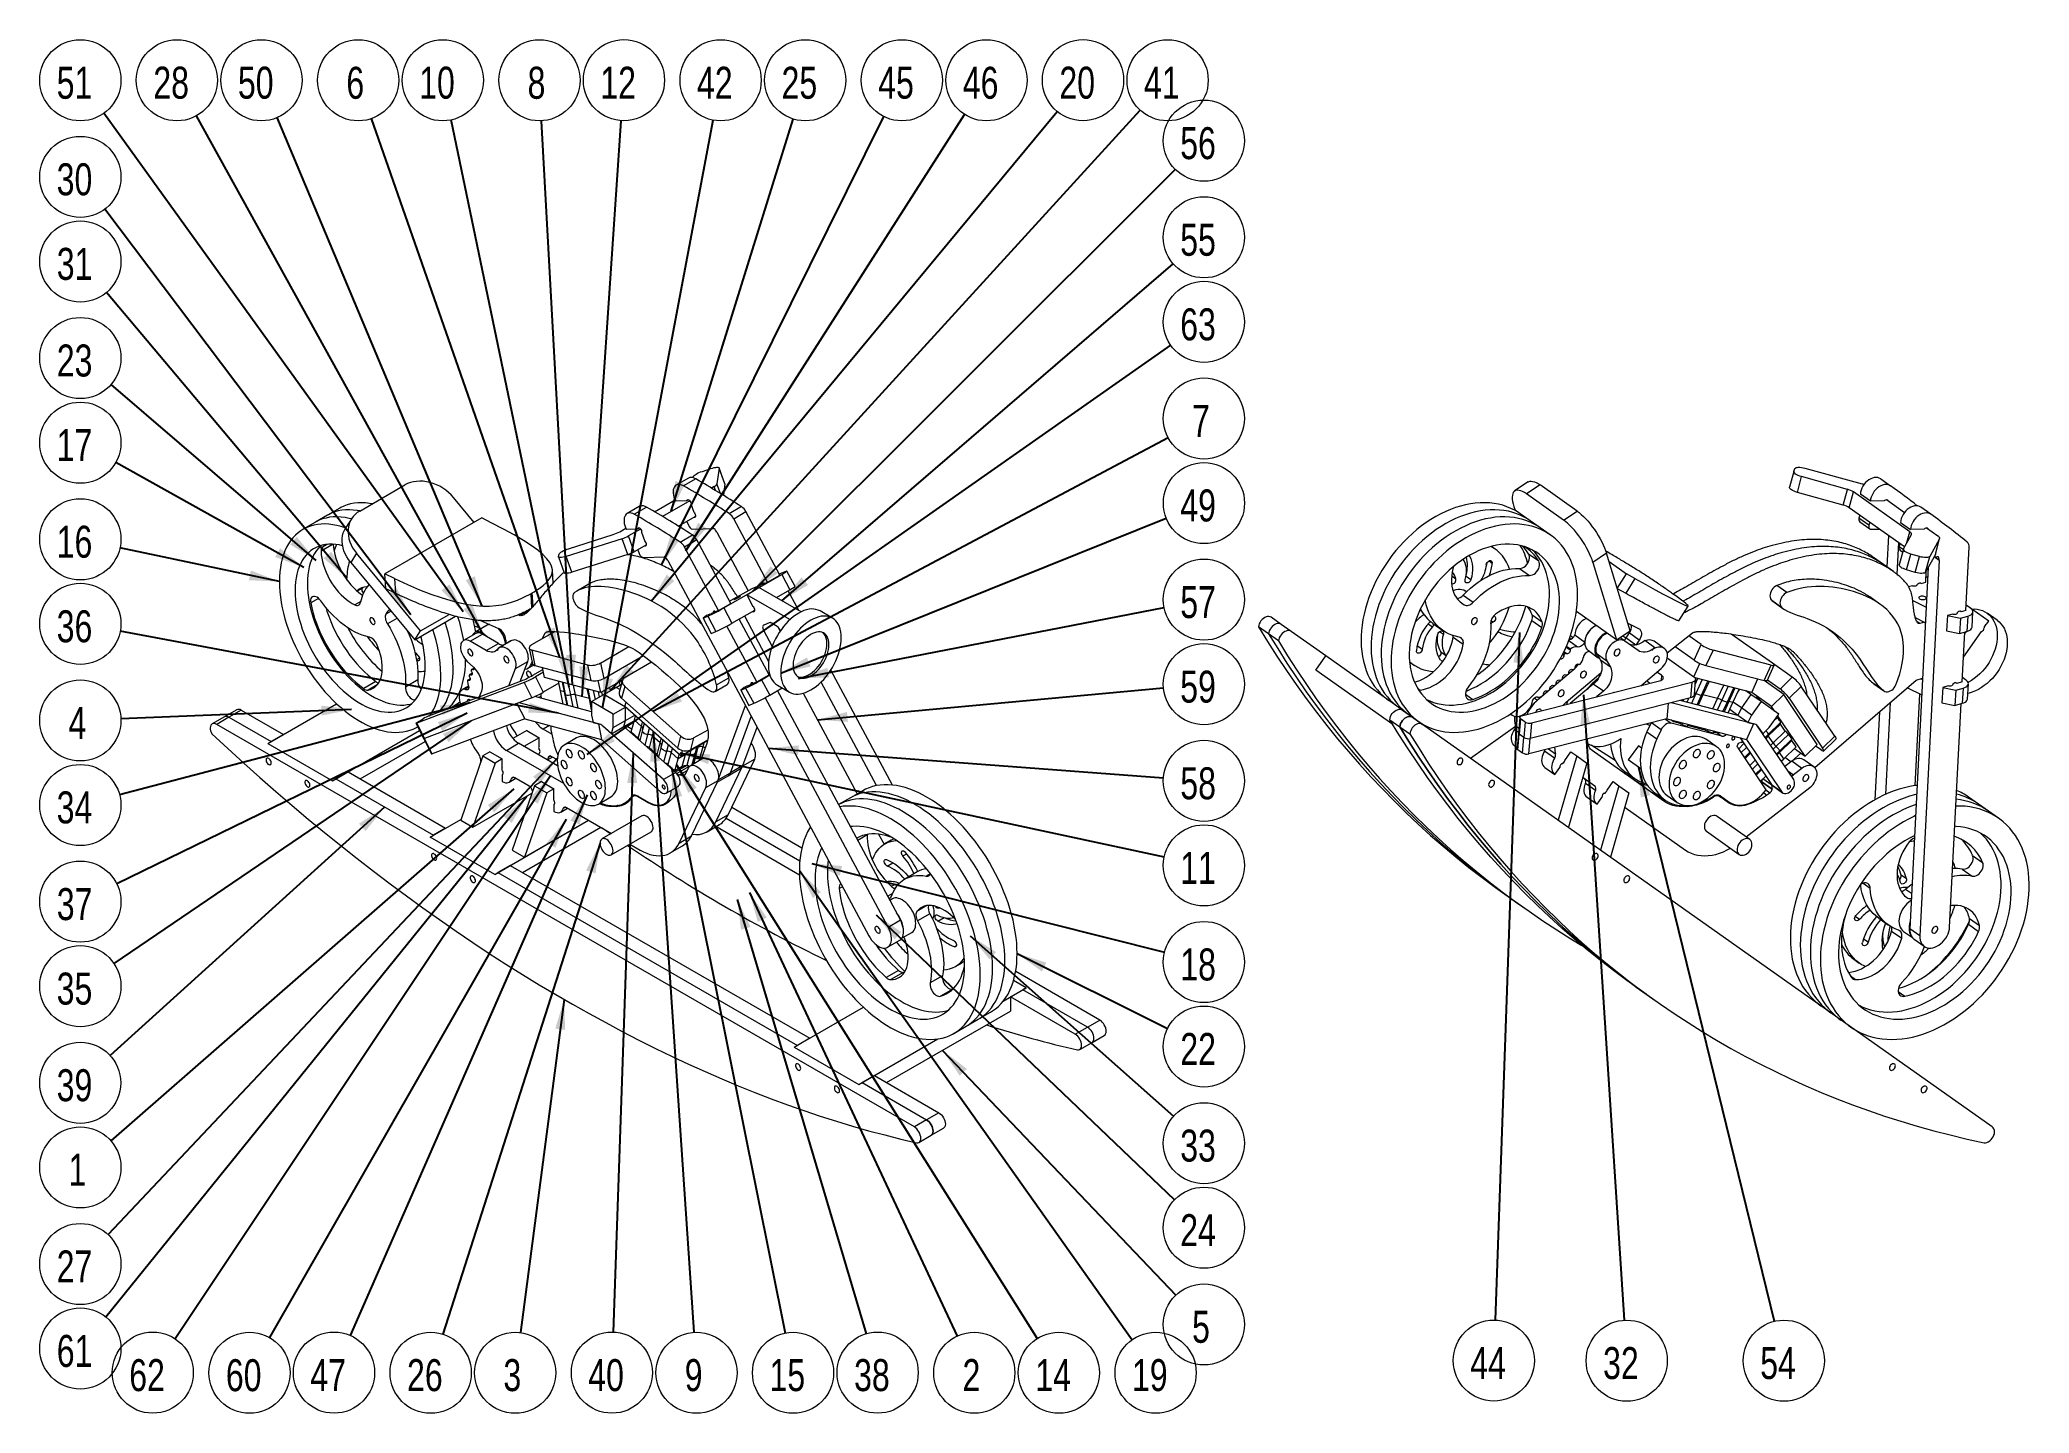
# Model space of a CAD drawing. Header units: millimetres. Extents: x 32 to 249, y 39 to 190.
import ezdxf

# ---------------------------------------------------------------- set-up
doc = ezdxf.new("R2010")
doc.units = ezdxf.units.MM
doc.styles.add('SLDTEXTSTYLE0', font='TXT', dxfattribs={"width": 0.75})
doc.dimstyles.new('SLDDIMSTYLE0', dxfattribs={"dimtxt": 0, "dimasz": 3.302, "dimexe": 0, "dimexo": 0.0625, "dimgap": 0, "dimtad": 0, "dimtih": 1, "dimtoh": 1, "dimdec": 0, "dimrnd": 1e-09, "dimzin": 0, "dimdsep": 46, "dimtxsty": 'Standard', "dimsah": 1, "dimcen": 0.09, "dimadec": 0, "dimazin": 0, "dimtfac": 3.302, "dimtdec": 0, "dimtofl": 0, "dimtmove": 0, "dimatfit": 3, "dimfxl": 1, "dimfrac": 2, "dimtolj": 1, "dimtzin": 0, "dimarcsym": 0})

# ---------------------------------------------------------------- blocks, each defined once
blk = doc.blocks.new('SW_NOTE_0')
at = {"color": 0, "linetype": 'Continuous', "lineweight": 0}
blk.add_circle((-2.59, 3.6), 4.44, dxfattribs=at)
at = {"color": 0, "linetype": 'Continuous', "lineweight": 0, "insert": (-5.18, 5.08), "char_height": 3.5, "attachment_point": 1, "style": 'SLDTEXTSTYLE0'}
blk.add_mtext('51', dxfattribs=at)
blk = doc.blocks.new('SW_NOTE_1')
at = {"color": 0, "linetype": 'Continuous', "lineweight": 0}
blk.add_circle((-2.15, 3.88), 4.44, dxfattribs=at)
at = {"color": 0, "linetype": 'Continuous', "lineweight": 0, "insert": (-4.73, 5.37), "char_height": 3.5, "attachment_point": 1, "style": 'SLDTEXTSTYLE0'}
blk.add_mtext('28', dxfattribs=at)
blk = doc.blocks.new('SW_NOTE_2')
at = {"color": 0, "linetype": 'Continuous', "lineweight": 0}
blk.add_circle((-1.72, 4.09), 4.44, dxfattribs=at)
at = {"color": 0, "linetype": 'Continuous', "lineweight": 0, "insert": (-4.3, 5.58), "char_height": 3.5, "attachment_point": 1, "style": 'SLDTEXTSTYLE0'}
blk.add_mtext('50', dxfattribs=at)
blk = doc.blocks.new('SW_NOTE_3')
at = {"color": 0, "linetype": 'Continuous', "lineweight": 0}
blk.add_circle((-1.46, 4.19), 4.44, dxfattribs=at)
at = {"color": 0, "linetype": 'Continuous', "lineweight": 0, "insert": (-2.76, 5.67), "char_height": 3.5, "attachment_point": 1, "style": 'SLDTEXTSTYLE0'}
blk.add_mtext('6', dxfattribs=at)
blk = doc.blocks.new('SW_NOTE_4')
at = {"color": 0, "linetype": 'Continuous', "lineweight": 0}
blk.add_circle((-0.9, 4.34), 4.44, dxfattribs=at)
at = {"color": 0, "linetype": 'Continuous', "lineweight": 0, "insert": (-3.49, 5.83), "char_height": 3.5, "attachment_point": 1, "style": 'SLDTEXTSTYLE0'}
blk.add_mtext('10', dxfattribs=at)
blk = doc.blocks.new('SW_NOTE_5')
at = {"color": 0, "linetype": 'Continuous', "lineweight": 0}
blk.add_circle((-0.24, 4.43), 4.44, dxfattribs=at)
at = {"color": 0, "linetype": 'Continuous', "lineweight": 0, "insert": (-1.54, 5.91), "char_height": 3.5, "attachment_point": 1, "style": 'SLDTEXTSTYLE0'}
blk.add_mtext('8', dxfattribs=at)
blk = doc.blocks.new('SW_NOTE_6')
at = {"color": 0, "linetype": 'Continuous', "lineweight": 0}
blk.add_circle((0.3, 4.43), 4.44, dxfattribs=at)
at = {"color": 0, "linetype": 'Continuous', "lineweight": 0, "insert": (-2.29, 5.91), "char_height": 3.5, "attachment_point": 1, "style": 'SLDTEXTSTYLE0'}
blk.add_mtext('12', dxfattribs=at)
blk = doc.blocks.new('SW_NOTE_7')
at = {"color": 0, "linetype": 'Continuous', "lineweight": 0}
blk.add_circle((0.82, 4.36), 4.44, dxfattribs=at)
at = {"color": 0, "linetype": 'Continuous', "lineweight": 0, "insert": (-1.77, 5.84), "char_height": 3.5, "attachment_point": 1, "style": 'SLDTEXTSTYLE0'}
blk.add_mtext('42', dxfattribs=at)
blk = doc.blocks.new('SW_NOTE_8')
at = {"color": 0, "linetype": 'Continuous', "lineweight": 0}
blk.add_circle((1.32, 4.24), 4.44, dxfattribs=at)
at = {"color": 0, "linetype": 'Continuous', "lineweight": 0, "insert": (-1.27, 5.72), "char_height": 3.5, "attachment_point": 1, "style": 'SLDTEXTSTYLE0'}
blk.add_mtext('25', dxfattribs=at)
blk = doc.blocks.new('SW_NOTE_9')
at = {"color": 0, "linetype": 'Continuous', "lineweight": 0}
blk.add_circle((1.97, 3.97), 4.44, dxfattribs=at)
at = {"color": 0, "linetype": 'Continuous', "lineweight": 0, "insert": (-0.62, 5.46), "char_height": 3.5, "attachment_point": 1, "style": 'SLDTEXTSTYLE0'}
blk.add_mtext('45', dxfattribs=at)
blk = doc.blocks.new('SW_NOTE_10')
at = {"color": 0, "linetype": 'Continuous', "lineweight": 0}
blk.add_circle((2.39, 3.74), 4.44, dxfattribs=at)
at = {"color": 0, "linetype": 'Continuous', "lineweight": 0, "insert": (-0.2, 5.22), "char_height": 3.5, "attachment_point": 1, "style": 'SLDTEXTSTYLE0'}
blk.add_mtext('46', dxfattribs=at)
blk = doc.blocks.new('SW_NOTE_11')
at = {"color": 0, "linetype": 'Continuous', "lineweight": 0}
blk.add_circle((2.83, 3.42), 4.44, dxfattribs=at)
at = {"color": 0, "linetype": 'Continuous', "lineweight": 0, "insert": (0.24, 4.9), "char_height": 3.5, "attachment_point": 1, "style": 'SLDTEXTSTYLE0'}
blk.add_mtext('20', dxfattribs=at)
blk = doc.blocks.new('SW_NOTE_12')
at = {"color": 0, "linetype": 'Continuous', "lineweight": 0}
blk.add_circle((2.99, 3.28), 4.44, dxfattribs=at)
at = {"color": 0, "linetype": 'Continuous', "lineweight": 0, "insert": (0.4, 4.76), "char_height": 3.5, "attachment_point": 1, "style": 'SLDTEXTSTYLE0'}
blk.add_mtext('41', dxfattribs=at)
blk = doc.blocks.new('SW_NOTE_13')
at = {"color": 0, "linetype": 'Continuous', "lineweight": 0}
blk.add_circle((3.14, 3.14), 4.44, dxfattribs=at)
at = {"color": 0, "linetype": 'Continuous', "lineweight": 0, "insert": (0.55, 4.62), "char_height": 3.5, "attachment_point": 1, "style": 'SLDTEXTSTYLE0'}
blk.add_mtext('56', dxfattribs=at)
blk = doc.blocks.new('SW_NOTE_14')
at = {"color": 0, "linetype": 'Continuous', "lineweight": 0}
blk.add_circle((3.36, 2.9), 4.44, dxfattribs=at)
at = {"color": 0, "linetype": 'Continuous', "lineweight": 0, "insert": (0.77, 4.38), "char_height": 3.5, "attachment_point": 1, "style": 'SLDTEXTSTYLE0'}
blk.add_mtext('55', dxfattribs=at)
blk = doc.blocks.new('SW_NOTE_15')
at = {"color": 0, "linetype": 'Continuous', "lineweight": 0}
blk.add_circle((3.63, 2.55), 4.44, dxfattribs=at)
at = {"color": 0, "linetype": 'Continuous', "lineweight": 0, "insert": (1.04, 4.03), "char_height": 3.5, "attachment_point": 1, "style": 'SLDTEXTSTYLE0'}
blk.add_mtext('63', dxfattribs=at)
blk = doc.blocks.new('SW_NOTE_16')
at = {"color": 0, "linetype": 'Continuous', "lineweight": 0}
blk.add_circle((3.92, 2.08), 4.44, dxfattribs=at)
at = {"color": 0, "linetype": 'Continuous', "lineweight": 0, "insert": (2.62, 3.57), "char_height": 3.5, "attachment_point": 1, "style": 'SLDTEXTSTYLE0'}
blk.add_mtext('7', dxfattribs=at)
blk = doc.blocks.new('SW_NOTE_17')
at = {"color": 0, "linetype": 'Continuous', "lineweight": 0}
blk.add_circle((4.12, 1.65), 4.44, dxfattribs=at)
at = {"color": 0, "linetype": 'Continuous', "lineweight": 0, "insert": (1.53, 3.14), "char_height": 3.5, "attachment_point": 1, "style": 'SLDTEXTSTYLE0'}
blk.add_mtext('49', dxfattribs=at)
blk = doc.blocks.new('SW_NOTE_18')
at = {"color": 0, "linetype": 'Continuous', "lineweight": 0}
blk.add_circle((4.35, 0.85), 4.44, dxfattribs=at)
at = {"color": 0, "linetype": 'Continuous', "lineweight": 0, "insert": (1.77, 2.33), "char_height": 3.5, "attachment_point": 1, "style": 'SLDTEXTSTYLE0'}
blk.add_mtext('57', dxfattribs=at)
blk = doc.blocks.new('SW_NOTE_19')
at = {"color": 0, "linetype": 'Continuous', "lineweight": 0}
blk.add_circle((4.42, 0.41), 4.44, dxfattribs=at)
at = {"color": 0, "linetype": 'Continuous', "lineweight": 0, "insert": (1.83, 1.89), "char_height": 3.5, "attachment_point": 1, "style": 'SLDTEXTSTYLE0'}
blk.add_mtext('59', dxfattribs=at)
blk = doc.blocks.new('SW_NOTE_20')
at = {"color": 0, "linetype": 'Continuous', "lineweight": 0}
blk.add_circle((4.42, -0.33), 4.44, dxfattribs=at)
at = {"color": 0, "linetype": 'Continuous', "lineweight": 0, "insert": (1.84, 1.15), "char_height": 3.5, "attachment_point": 1, "style": 'SLDTEXTSTYLE0'}
blk.add_mtext('58', dxfattribs=at)
blk = doc.blocks.new('SW_NOTE_21')
at = {"color": 0, "linetype": 'Continuous', "lineweight": 0}
blk.add_circle((4.34, -0.93), 4.44, dxfattribs=at)
at = {"color": 0, "linetype": 'Continuous', "lineweight": 0, "insert": (1.75, 0.55), "char_height": 3.5, "attachment_point": 1, "style": 'SLDTEXTSTYLE0'}
blk.add_mtext('11', dxfattribs=at)
blk = doc.blocks.new('SW_NOTE_22')
at = {"color": 0, "linetype": 'Continuous', "lineweight": 0}
blk.add_circle((4.3, -1.08), 4.44, dxfattribs=at)
at = {"color": 0, "linetype": 'Continuous', "lineweight": 0, "insert": (1.72, 0.4), "char_height": 3.5, "attachment_point": 1, "style": 'SLDTEXTSTYLE0'}
blk.add_mtext('18', dxfattribs=at)
blk = doc.blocks.new('SW_NOTE_23')
at = {"color": 0, "linetype": 'Continuous', "lineweight": 0}
blk.add_circle((3.97, -1.98), 4.44, dxfattribs=at)
at = {"color": 0, "linetype": 'Continuous', "lineweight": 0, "insert": (1.39, -0.49), "char_height": 3.5, "attachment_point": 1, "style": 'SLDTEXTSTYLE0'}
blk.add_mtext('22', dxfattribs=at)
blk = doc.blocks.new('SW_NOTE_24')
at = {"color": 0, "linetype": 'Continuous', "lineweight": 0}
blk.add_circle((3.32, -2.95), 4.44, dxfattribs=at)
at = {"color": 0, "linetype": 'Continuous', "lineweight": 0, "insert": (0.73, -1.46), "char_height": 3.5, "attachment_point": 1, "style": 'SLDTEXTSTYLE0'}
blk.add_mtext('33', dxfattribs=at)
blk = doc.blocks.new('SW_NOTE_25')
at = {"color": 0, "linetype": 'Continuous', "lineweight": 0}
blk.add_circle((3.21, -3.06), 4.44, dxfattribs=at)
at = {"color": 0, "linetype": 'Continuous', "lineweight": 0, "insert": (0.62, -1.58), "char_height": 3.5, "attachment_point": 1, "style": 'SLDTEXTSTYLE0'}
blk.add_mtext('24', dxfattribs=at)
blk = doc.blocks.new('SW_NOTE_26')
at = {"color": 0, "linetype": 'Continuous', "lineweight": 0}
blk.add_circle((3.06, -3.21), 4.44, dxfattribs=at)
at = {"color": 0, "linetype": 'Continuous', "lineweight": 0, "insert": (1.77, -1.72), "char_height": 3.5, "attachment_point": 1, "style": 'SLDTEXTSTYLE0'}
blk.add_mtext('5', dxfattribs=at)
blk = doc.blocks.new('SW_NOTE_27')
at = {"color": 0, "linetype": 'Continuous', "lineweight": 0}
blk.add_circle((2.57, -3.62), 4.44, dxfattribs=at)
at = {"color": 0, "linetype": 'Continuous', "lineweight": 0, "insert": (-0.02, -2.13), "char_height": 3.5, "attachment_point": 1, "style": 'SLDTEXTSTYLE0'}
blk.add_mtext('19', dxfattribs=at)
blk = doc.blocks.new('SW_NOTE_28')
at = {"color": 0, "linetype": 'Continuous', "lineweight": 0}
blk.add_circle((2.36, -3.76), 4.44, dxfattribs=at)
at = {"color": 0, "linetype": 'Continuous', "lineweight": 0, "insert": (-0.22, -2.27), "char_height": 3.5, "attachment_point": 1, "style": 'SLDTEXTSTYLE0'}
blk.add_mtext('14', dxfattribs=at)
blk = doc.blocks.new('SW_NOTE_29')
at = {"color": 0, "linetype": 'Continuous', "lineweight": 0}
blk.add_circle((1.88, -4.02), 4.44, dxfattribs=at)
at = {"color": 0, "linetype": 'Continuous', "lineweight": 0, "insert": (0.59, -2.53), "char_height": 3.5, "attachment_point": 1, "style": 'SLDTEXTSTYLE0'}
blk.add_mtext('2', dxfattribs=at)
blk = doc.blocks.new('SW_NOTE_30')
at = {"color": 0, "linetype": 'Continuous', "lineweight": 0}
blk.add_circle((1.26, -4.25), 4.44, dxfattribs=at)
at = {"color": 0, "linetype": 'Continuous', "lineweight": 0, "insert": (-1.32, -2.77), "char_height": 3.5, "attachment_point": 1, "style": 'SLDTEXTSTYLE0'}
blk.add_mtext('38', dxfattribs=at)
blk = doc.blocks.new('SW_NOTE_31')
at = {"color": 0, "linetype": 'Continuous', "lineweight": 0}
blk.add_circle((0.87, -4.35), 4.44, dxfattribs=at)
at = {"color": 0, "linetype": 'Continuous', "lineweight": 0, "insert": (-1.71, -2.86), "char_height": 3.5, "attachment_point": 1, "style": 'SLDTEXTSTYLE0'}
blk.add_mtext('15', dxfattribs=at)
blk = doc.blocks.new('SW_NOTE_32')
at = {"color": 0, "linetype": 'Continuous', "lineweight": 0}
blk.add_circle((0.3, -4.43), 4.44, dxfattribs=at)
at = {"color": 0, "linetype": 'Continuous', "lineweight": 0, "insert": (-0.99, -2.94), "char_height": 3.5, "attachment_point": 1, "style": 'SLDTEXTSTYLE0'}
blk.add_mtext('9', dxfattribs=at)
blk = doc.blocks.new('SW_NOTE_33')
at = {"color": 0, "linetype": 'Continuous', "lineweight": 0}
blk.add_circle((-0.15, -4.43), 4.44, dxfattribs=at)
at = {"color": 0, "linetype": 'Continuous', "lineweight": 0, "insert": (-2.74, -2.95), "char_height": 3.5, "attachment_point": 1, "style": 'SLDTEXTSTYLE0'}
blk.add_mtext('40', dxfattribs=at)
blk = doc.blocks.new('SW_NOTE_34')
at = {"color": 0, "linetype": 'Continuous', "lineweight": 0}
blk.add_circle((-0.58, -4.4), 4.44, dxfattribs=at)
at = {"color": 0, "linetype": 'Continuous', "lineweight": 0, "insert": (-1.87, -2.91), "char_height": 3.5, "attachment_point": 1, "style": 'SLDTEXTSTYLE0'}
blk.add_mtext('3', dxfattribs=at)
blk = doc.blocks.new('SW_NOTE_35')
at = {"color": 0, "linetype": 'Continuous', "lineweight": 0}
blk.add_circle((-1.35, -4.23), 4.44, dxfattribs=at)
at = {"color": 0, "linetype": 'Continuous', "lineweight": 0, "insert": (-3.94, -2.74), "char_height": 3.5, "attachment_point": 1, "style": 'SLDTEXTSTYLE0'}
blk.add_mtext('26', dxfattribs=at)
blk = doc.blocks.new('SW_NOTE_36')
at = {"color": 0, "linetype": 'Continuous', "lineweight": 0}
blk.add_circle((-1.78, -4.06), 4.44, dxfattribs=at)
at = {"color": 0, "linetype": 'Continuous', "lineweight": 0, "insert": (-4.37, -2.58), "char_height": 3.5, "attachment_point": 1, "style": 'SLDTEXTSTYLE0'}
blk.add_mtext('47', dxfattribs=at)
blk = doc.blocks.new('SW_NOTE_37')
at = {"color": 0, "linetype": 'Continuous', "lineweight": 0}
blk.add_circle((-2.2, -3.85), 4.44, dxfattribs=at)
at = {"color": 0, "linetype": 'Continuous', "lineweight": 0, "insert": (-4.79, -2.37), "char_height": 3.5, "attachment_point": 1, "style": 'SLDTEXTSTYLE0'}
blk.add_mtext('60', dxfattribs=at)
blk = doc.blocks.new('SW_NOTE_38')
at = {"color": 0, "linetype": 'Continuous', "lineweight": 0}
blk.add_circle((-2.46, -3.69), 4.44, dxfattribs=at)
at = {"color": 0, "linetype": 'Continuous', "lineweight": 0, "insert": (-5.04, -2.21), "char_height": 3.5, "attachment_point": 1, "style": 'SLDTEXTSTYLE0'}
blk.add_mtext('62', dxfattribs=at)
blk = doc.blocks.new('SW_NOTE_39')
at = {"color": 0, "linetype": 'Continuous', "lineweight": 0}
blk.add_circle((-2.79, -3.45), 4.44, dxfattribs=at)
at = {"color": 0, "linetype": 'Continuous', "lineweight": 0, "insert": (-5.37, -1.96), "char_height": 3.5, "attachment_point": 1, "style": 'SLDTEXTSTYLE0'}
blk.add_mtext('61', dxfattribs=at)
blk = doc.blocks.new('SW_NOTE_40')
at = {"color": 0, "linetype": 'Continuous', "lineweight": 0}
blk.add_circle((-3.04, -3.23), 4.44, dxfattribs=at)
at = {"color": 0, "linetype": 'Continuous', "lineweight": 0, "insert": (-5.63, -1.74), "char_height": 3.5, "attachment_point": 1, "style": 'SLDTEXTSTYLE0'}
blk.add_mtext('27', dxfattribs=at)
blk = doc.blocks.new('SW_NOTE_41')
at = {"color": 0, "linetype": 'Continuous', "lineweight": 0}
blk.add_circle((-3.34, -2.92), 4.44, dxfattribs=at)
at = {"color": 0, "linetype": 'Continuous', "lineweight": 0, "insert": (-4.63, -1.43), "char_height": 3.5, "attachment_point": 1, "style": 'SLDTEXTSTYLE0'}
blk.add_mtext('1', dxfattribs=at)
blk = doc.blocks.new('SW_NOTE_42')
at = {"color": 0, "linetype": 'Continuous', "lineweight": 0}
blk.add_circle((-3.29, -2.98), 4.44, dxfattribs=at)
at = {"color": 0, "linetype": 'Continuous', "lineweight": 0, "insert": (-5.87, -1.49), "char_height": 3.5, "attachment_point": 1, "style": 'SLDTEXTSTYLE0'}
blk.add_mtext('39', dxfattribs=at)
blk = doc.blocks.new('SW_NOTE_43')
at = {"color": 0, "linetype": 'Continuous', "lineweight": 0}
blk.add_circle((-3.67, -2.49), 4.44, dxfattribs=at)
at = {"color": 0, "linetype": 'Continuous', "lineweight": 0, "insert": (-6.26, -1.01), "char_height": 3.5, "attachment_point": 1, "style": 'SLDTEXTSTYLE0'}
blk.add_mtext('35', dxfattribs=at)
blk = doc.blocks.new('SW_NOTE_44')
at = {"color": 0, "linetype": 'Continuous', "lineweight": 0}
blk.add_circle((-3.99, -1.94), 4.44, dxfattribs=at)
at = {"color": 0, "linetype": 'Continuous', "lineweight": 0, "insert": (-6.57, -0.46), "char_height": 3.5, "attachment_point": 1, "style": 'SLDTEXTSTYLE0'}
blk.add_mtext('37', dxfattribs=at)
blk = doc.blocks.new('SW_NOTE_45')
at = {"color": 0, "linetype": 'Continuous', "lineweight": 0}
blk.add_circle((-4.29, -1.13), 4.44, dxfattribs=at)
at = {"color": 0, "linetype": 'Continuous', "lineweight": 0, "insert": (-6.88, 0.36), "char_height": 3.5, "attachment_point": 1, "style": 'SLDTEXTSTYLE0'}
blk.add_mtext('34', dxfattribs=at)
blk = doc.blocks.new('SW_NOTE_46')
at = {"color": 0, "linetype": 'Continuous', "lineweight": 0}
blk.add_circle((-4.43, -0.18), 4.44, dxfattribs=at)
at = {"color": 0, "linetype": 'Continuous', "lineweight": 0, "insert": (-5.73, 1.3), "char_height": 3.5, "attachment_point": 1, "style": 'SLDTEXTSTYLE0'}
blk.add_mtext('4', dxfattribs=at)
blk = doc.blocks.new('SW_NOTE_47')
at = {"color": 0, "linetype": 'Continuous', "lineweight": 0}
blk.add_circle((-4.36, 0.82), 4.44, dxfattribs=at)
at = {"color": 0, "linetype": 'Continuous', "lineweight": 0, "insert": (-6.95, 2.3), "char_height": 3.5, "attachment_point": 1, "style": 'SLDTEXTSTYLE0'}
blk.add_mtext('36', dxfattribs=at)
blk = doc.blocks.new('SW_NOTE_48')
at = {"color": 0, "linetype": 'Continuous', "lineweight": 0}
blk.add_circle((-4.34, 0.92), 4.44, dxfattribs=at)
at = {"color": 0, "linetype": 'Continuous', "lineweight": 0, "insert": (-6.93, 2.41), "char_height": 3.5, "attachment_point": 1, "style": 'SLDTEXTSTYLE0'}
blk.add_mtext('16', dxfattribs=at)
blk = doc.blocks.new('SW_NOTE_49')
at = {"color": 0, "linetype": 'Continuous', "lineweight": 0}
blk.add_circle((-3.87, 2.16), 4.44, dxfattribs=at)
at = {"color": 0, "linetype": 'Continuous', "lineweight": 0, "insert": (-6.46, 3.65), "char_height": 3.5, "attachment_point": 1, "style": 'SLDTEXTSTYLE0'}
blk.add_mtext('17', dxfattribs=at)
blk = doc.blocks.new('SW_NOTE_50')
at = {"color": 0, "linetype": 'Continuous', "lineweight": 0}
blk.add_circle((-3.37, 2.89), 4.44, dxfattribs=at)
at = {"color": 0, "linetype": 'Continuous', "lineweight": 0, "insert": (-5.95, 4.37), "char_height": 3.5, "attachment_point": 1, "style": 'SLDTEXTSTYLE0'}
blk.add_mtext('23', dxfattribs=at)
blk = doc.blocks.new('SW_NOTE_51')
at = {"color": 0, "linetype": 'Continuous', "lineweight": 0}
blk.add_circle((-2.86, 3.39), 4.44, dxfattribs=at)
at = {"color": 0, "linetype": 'Continuous', "lineweight": 0, "insert": (-5.44, 4.88), "char_height": 3.5, "attachment_point": 1, "style": 'SLDTEXTSTYLE0'}
blk.add_mtext('31', dxfattribs=at)
blk = doc.blocks.new('SW_NOTE_52')
at = {"color": 0, "linetype": 'Continuous', "lineweight": 0}
blk.add_circle((-2.67, 3.54), 4.44, dxfattribs=at)
at = {"color": 0, "linetype": 'Continuous', "lineweight": 0, "insert": (-5.26, 5.03), "char_height": 3.5, "attachment_point": 1, "style": 'SLDTEXTSTYLE0'}
blk.add_mtext('30', dxfattribs=at)
blk = doc.blocks.new('SW_NOTE_53')
at = {"color": 0, "linetype": 'Continuous', "lineweight": 0}
blk.add_circle((1.06, -4.31), 4.44, dxfattribs=at)
at = {"color": 0, "linetype": 'Continuous', "lineweight": 0, "insert": (-1.53, -2.82), "char_height": 3.5, "attachment_point": 1, "style": 'SLDTEXTSTYLE0'}
blk.add_mtext('54', dxfattribs=at)
blk = doc.blocks.new('SW_NOTE_54')
at = {"color": 0, "linetype": 'Continuous', "lineweight": 0}
blk.add_circle((0.29, -4.43), 4.44, dxfattribs=at)
at = {"color": 0, "linetype": 'Continuous', "lineweight": 0, "insert": (-2.3, -2.94), "char_height": 3.5, "attachment_point": 1, "style": 'SLDTEXTSTYLE0'}
blk.add_mtext('32', dxfattribs=at)
blk = doc.blocks.new('SW_NOTE_55')
at = {"color": 0, "linetype": 'Continuous', "lineweight": 0}
blk.add_circle((-0.16, -4.43), 4.44, dxfattribs=at)
at = {"color": 0, "linetype": 'Continuous', "lineweight": 0, "insert": (-2.74, -2.95), "char_height": 3.5, "attachment_point": 1, "style": 'SLDTEXTSTYLE0'}
blk.add_mtext('44', dxfattribs=at)

msp = doc.modelspace()

# ---------------------------------------------------------------- linework, layer by layer
at = {"color": 7, "linetype": 'Continuous', "lineweight": 15}
for p, q in [((102.63, 141.84), (101.29, 141.07)), ((103.43, 141.76), (102.09, 140.99)), ((103.16, 141.88), (103.18, 142.01)), ((104.16, 142.58), (105.1, 142.89)), ((106.01, 142.94), (105.76, 141.2)), ((106.63, 141.23), (106, 142.97)), ((106.63, 141.2), (106.01, 142.94)), ((223.64, 142.57), (223.18, 140.84)), ((223.64, 142.58), (223.76, 142.89)), ((224.03, 140.27), (224.48, 142.01)), ((229.51, 140.61), (224.48, 142.01)), ((224.85, 142.94), (231.11, 141.2)), ((233.15, 141.76), (234.24, 140.99)), ((66.66, 138.24), (71.61, 141.1)), ((79.17, 137), (76.92, 139.73)), ((98.92, 138.16), (101.17, 139.46)), ((102.63, 139.48), (102.43, 139.36)), ((105.45, 140.91), (105.16, 140.75)), ((106.63, 141.2), (106.46, 139.96)), ((106.63, 141.23), (106.63, 141.2)), ((194.57, 141.43), (193.08, 140.44)), ((195.87, 141.1), (194.38, 140.11)), ((198.42, 137.25), (194.38, 140.11)), ((199.91, 138.24), (195.87, 141.1)), ((229.05, 138.88), (224.03, 140.27)), ((229.05, 138.88), (229.51, 140.61)), ((229.71, 138.59), (230.17, 140.33)), ((236.33, 135.97), (230.17, 140.33)), ((232.02, 139.32), (230.93, 140.1)), ((233.78, 139.49), (235.76, 138.09)), ((63.14, 137.79), (61.8, 137.01)), ((64.48, 138.56), (63.14, 137.79)), ((65.79, 137.42), (65.15, 136.44)), ((80.01, 137.48), (69.4, 131.36)), ((81.06, 136.96), (80.01, 137.48)), ((97.26, 138.74), (95.92, 137.96)), ((96.71, 137.89), (98.06, 138.66)), ((102.78, 139.37), (99.79, 137.65)), ((102.43, 139.36), (101.24, 139.32)), ((103.41, 137.64), (101.55, 136.57)), ((103.25, 138.07), (102.92, 138.98)), ((108.44, 138.72), (107.1, 137.95)), ((107.59, 137.39), (108.93, 138.17)), ((111.3, 130.46), (107.59, 137.39)), ((112.65, 131.23), (108.93, 138.17)), ((192.99, 138.74), (193.12, 138.31)), ((194.79, 137.17), (193.69, 137.95)), ((198.42, 137.25), (199.91, 138.24)), ((235.76, 134.31), (229.71, 138.59)), ((230.86, 137.78), (230.77, 137.46)), ((231.87, 136.69), (230.77, 137.46)), ((233.52, 139.36), (232.02, 139.32)), ((238.63, 137.89), (237.53, 138.66)), ((61.8, 137.01), (60.45, 136.24)), ((95.38, 135.21), (89.26, 133.27)), ((89.5, 134.11), (94.41, 135.66)), ((95.11, 135.97), (95.79, 136.36)), ((96, 133.47), (95.38, 135.21)), ((97.06, 136.26), (95.86, 136.22)), ((97.4, 136.27), (96.08, 135.51)), ((96.71, 133.77), (96.08, 135.51)), ((97.26, 136.38), (97.06, 136.26)), ((97.88, 134.96), (97.55, 135.88)), ((101.72, 134.84), (103.07, 135.62)), ((103.56, 135.07), (102.21, 134.29)), ((102.48, 137.11), (102.63, 136.69)), ((103.11, 136.24), (105.36, 136.32)), ((107.27, 128.13), (103.56, 135.07)), ((105.74, 135.94), (109.19, 129.5)), ((195.89, 136.39), (194.79, 137.17)), ((196.98, 135.62), (195.89, 136.39)), ((230.88, 137.07), (231.97, 136.29)), ((231.95, 137.01), (231.87, 136.69)), ((232.14, 136.24), (233, 136.27)), ((233.99, 135.56), (233.82, 132.12)), ((235.31, 136.99), (236.41, 136.22)), ((235.65, 134.11), (236.51, 135.66)), ((237.9, 136.26), (236.41, 136.22)), ((238.17, 136.39), (239.42, 135.51)), ((239.59, 135.21), (238.52, 133.27)), ((239.14, 133.47), (239.59, 135.21)), ((239.15, 133.5), (239.6, 135.23)), ((66.31, 133.61), (65.67, 132.62)), ((73.32, 125.13), (66.31, 133.61)), ((88.4, 133.25), (88.48, 133.53)), ((88.4, 133.21), (89.03, 131.47)), ((89.89, 131.54), (89.26, 133.27)), ((96, 133.47), (89.89, 131.54)), ((98.03, 134.54), (96.71, 133.77)), ((97.11, 134), (97.26, 133.59)), ((97.74, 133.14), (99.98, 133.22)), ((105.93, 127.35), (102.21, 134.29)), ((190.95, 134.07), (190.53, 134.37)), ((194.61, 133.54), (195.71, 132.77)), ((203.14, 133.61), (201.65, 132.62)), ((205.73, 125.13), (203.14, 133.61)), ((233.45, 132.38), (232.35, 133.16)), ((235.09, 134.79), (234.91, 131.33)), ((235.25, 134.68), (235.16, 134.36)), ((235.64, 134.08), (235.18, 132.35)), ((235.26, 133.96), (235.55, 133.76)), ((235.99, 131.8), (236.44, 133.53)), ((237.4, 133.25), (236.44, 133.53)), ((236.94, 131.52), (237.4, 133.25)), ((239.14, 133.47), (238.06, 131.54)), ((238.06, 131.54), (238.52, 133.27)), ((238.99, 133.21), (239.34, 133.22)), ((239.15, 133.5), (239.14, 133.47)), ((242.47, 127.35), (242.82, 134.29)), ((65.26, 130.68), (65.25, 130.9)), ((65.67, 132.62), (72.68, 124.14)), ((70.45, 130.84), (69.4, 131.36)), ((69.5, 129.75), (69.4, 131.36)), ((70.45, 130.84), (70.56, 129.23)), ((87.84, 130.37), (87.75, 131.77)), ((100.37, 132.84), (122.38, 91.73)), ((106.52, 127.63), (112.86, 131.3)), ((111.3, 130.46), (112.65, 131.23)), ((112.66, 131.36), (112.59, 131.33)), ((113.18, 131.59), (112.66, 131.36)), ((112.86, 131.3), (113.74, 129.62)), ((114.31, 129.99), (113.42, 131.67)), ((190.04, 132.55), (189.97, 132.22)), ((193.62, 131.96), (194.71, 131.19)), ((201.65, 132.62), (204.24, 124.14)), ((203.41, 132.71), (205.33, 131.36)), ((204.31, 129.75), (205.33, 131.36)), ((206.25, 130.84), (205.24, 129.23)), ((206.25, 130.84), (205.33, 131.36)), ((234.55, 131.61), (233.45, 132.38)), ((236.94, 131.52), (235.99, 131.8)), ((238.36, 132.07), (236.34, 92.5)), ((239.54, 132.84), (237.44, 91.73)), ((238.08, 130.46), (238.14, 131.68)), ((238.3, 130.91), (238.11, 131.04)), ((66.97, 129.78), (67.06, 129.89)), ((69.5, 129.75), (70.56, 129.23)), ((85.37, 129.19), (85.53, 129.28)), ((91.75, 130.24), (90.41, 129.47)), ((109.59, 129.72), (107.29, 128.44)), ((109.02, 129.08), (110.36, 129.85)), ((109.02, 129.08), (109.69, 127.79)), ((113.75, 126.35), (109.02, 129.08)), ((110.37, 130.06), (109.59, 129.72)), ((114.96, 127.2), (110.36, 129.85)), ((110.37, 130.06), (110.37, 130.04)), ((110.94, 130.34), (110.94, 130.34)), ((110.97, 130.32), (111.3, 130.46)), ((112.26, 128.76), (113.74, 129.62)), ((114.73, 127.33), (113.57, 129.51)), ((183.31, 128.41), (183.29, 128.5)), ((187.44, 129.02), (188.54, 128.25)), ((187.82, 129.4), (187.71, 129.48)), ((204.31, 129.75), (205.24, 129.23)), ((204.31, 129.75), (204.31, 129.75)), ((210.37, 129.19), (210.24, 129.28)), ((222.89, 129.31), (221.79, 130.08)), ((232, 128.79), (231.9, 128.86)), ((233.06, 128.05), (231.96, 128.83)), ((236.65, 130.06), (236.21, 129.93)), ((237.58, 130.32), (237.52, 130.36)), ((237.58, 130.32), (238.08, 130.46)), ((72.68, 124.14), (77.15, 126.72)), ((73.32, 125.13), (76.43, 126.92)), ((84.13, 126.81), (84, 126.87)), ((84.13, 126.81), (85.38, 127.53)), ((104.61, 126.79), (104.24, 126.51)), ((104.24, 126.51), (104.77, 126.73)), ((104.24, 126.51), (105.13, 124.83)), ((104.99, 126.95), (104.61, 126.79)), ((104.77, 126.73), (105.65, 125.05)), ((104.99, 126.95), (105, 126.94)), ((105.57, 127.24), (105.56, 127.24)), ((105.93, 127.35), (105.6, 127.21)), ((105.93, 127.35), (107.27, 128.13)), ((106.52, 127.63), (107.4, 125.95)), ((107.29, 128.44), (107.15, 128.36)), ((107.4, 125.95), (109.9, 127.4)), ((111.47, 120.29), (108.19, 126.41)), ((108.79, 126.76), (111.42, 121.76)), ((118.39, 126.52), (117.05, 127.3)), ((167.53, 125.82), (166.44, 126.6)), ((182.66, 127.29), (182.83, 127.41)), ((194.99, 126.87), (196.09, 126.1)), ((204.24, 124.14), (199.84, 127.25)), ((211.07, 126.23), (212.08, 127.84)), ((221.25, 128.43), (221.42, 128.32)), ((222.34, 127.65), (221.25, 128.43)), ((221.25, 128.43), (221.35, 128.37)), ((221.29, 128.41), (221.39, 128.34)), ((221.34, 128.36), (222.44, 127.58)), ((236.65, 128.47), (236.68, 128.44)), ((236.68, 128.44), (236.67, 128.31)), ((236.68, 128.44), (238.14, 127.7)), ((236.93, 126.58), (238.05, 126.01)), ((240.46, 126.79), (240.35, 125.11)), ((241.04, 126.95), (240.46, 126.79)), ((240.46, 126.79), (241.89, 126.51)), ((241.89, 126.51), (241.78, 124.83)), ((241.89, 126.51), (242.69, 126.73)), ((241.97, 127.21), (241.91, 127.26)), ((242.47, 127.35), (241.97, 127.21)), ((242.93, 127.63), (242.5, 127.94)), ((244.99, 126.18), (242.5, 127.94)), ((242.69, 126.73), (242.58, 125.05)), ((243.15, 125.51), (243.25, 127.19)), ((245.89, 126.29), (244.79, 127.07)), ((72.68, 124.14), (73.32, 125.13)), ((79.35, 124.83), (78, 124.06)), ((78.76, 123.98), (80.1, 124.76)), ((80.62, 125.73), (79.28, 124.96)), ((79.89, 126.25), (81.85, 125.38)), ((81.85, 123.75), (80.1, 124.76)), ((80.81, 125.84), (80.62, 125.73)), ((85.51, 123.61), (88.01, 125.05)), ((86.67, 124.27), (86.95, 124.91)), ((86.95, 124.91), (87.13, 125.01)), ((88.01, 125.05), (88.01, 125.05)), ((105.13, 124.83), (105.65, 125.05)), ((110.13, 119.52), (106.84, 125.64)), ((110.85, 125.21), (111.8, 123.4)), ((111.47, 126.01), (110.88, 125.76)), ((112.34, 125.61), (111.7, 125.98)), ((112.42, 125.56), (112.67, 125.08)), ((166.14, 124.78), (165.05, 125.56)), ((167.24, 124.01), (166.14, 124.78)), ((168.63, 125.05), (167.53, 125.82)), ((172.41, 122.38), (168.63, 125.05)), ((184.14, 125.94), (185.23, 125.16)), ((184.61, 124.43), (184.59, 124.45)), ((186.36, 124.5), (186.32, 124.61)), ((186.36, 124.43), (187.45, 123.65)), ((190.74, 126.08), (190.46, 125.93)), ((194.97, 126.26), (196.06, 125.48)), ((199.11, 124.35), (199.17, 124.23)), ((199.17, 124.23), (199.2, 124.18)), ((199.66, 124.67), (200.75, 123.89)), ((204.24, 124.14), (205.73, 125.13)), ((205.16, 123.98), (204.6, 124.38)), ((205.63, 124.89), (205.24, 124.35)), ((206.34, 123.57), (205.24, 124.35)), ((205.48, 125.95), (206.65, 125.38)), ((206.72, 124.11), (205.63, 124.89)), ((209.78, 122.7), (212.56, 124.91)), ((213.51, 123.61), (212.14, 124.57)), ((221.29, 121.59), (216.8, 124.76)), ((237.42, 125.92), (237.1, 126.14)), ((237.95, 126.06), (237.42, 125.92)), ((240.35, 125.11), (241.78, 124.83)), ((241.78, 124.83), (242.58, 125.05)), ((242.07, 119.52), (242.35, 124.99)), ((242.21, 122.25), (244.18, 125.04)), ((242.34, 124.76), (242.51, 125)), ((242.51, 125), (242.53, 125.04)), ((244.74, 125.84), (244.99, 126.18)), ((78.23, 121.86), (78.23, 121.99)), ((80.5, 122.97), (78.76, 123.98)), ((80.5, 122.97), (81.85, 123.75)), ((81.72, 122.97), (81.83, 123.27)), ((81.83, 123.27), (83.18, 124.05)), ((83.31, 124.05), (81.96, 123.28)), ((82.64, 124.11), (82.64, 123.74)), ((83.14, 123.96), (83.18, 124.05)), ((85.21, 123.22), (85.56, 121.52)), ((91.63, 121.37), (85.48, 123.01)), ((85.48, 123.01), (85.83, 121.32)), ((93.02, 121.59), (96.12, 123.39)), ((93.37, 119.89), (97.72, 122.41)), ((171.31, 120.83), (172.41, 122.38)), ((180.81, 116.43), (172.41, 122.38)), ((182.44, 123.65), (182.42, 123.5)), ((182.42, 123.5), (182.97, 123.11)), ((184.97, 122.86), (185.52, 122.47)), ((198.73, 122.65), (198.47, 122.83)), ((198.64, 122.63), (198.51, 122.52)), ((199.23, 123.13), (199.2, 123.11)), ((201.15, 122.96), (202.24, 122.18)), ((203.19, 121.78), (202.1, 122.55)), ((202.1, 122.55), (202.47, 121.91)), ((206.59, 122.97), (205.16, 123.98)), ((206.72, 124.11), (206.34, 123.57)), ((208.43, 123.27), (207.33, 124.05)), ((208.08, 122.97), (208.43, 123.27)), ((209.46, 123.2), (208.36, 123.98)), ((209.79, 122.15), (212.71, 120.09)), ((212.74, 121.91), (210.65, 123.38)), ((212.74, 121.91), (213.51, 123.61)), ((214.8, 123.01), (214.02, 121.32)), ((221.16, 121.37), (214.8, 123.01)), ((78.42, 121.78), (79.1, 121.13)), ((78.74, 119.87), (78.48, 119.72)), ((78.67, 120.29), (78.63, 120.19)), ((78.97, 120.48), (78.69, 120.31)), ((78.9, 120.88), (78.86, 120.77)), ((79.18, 121.05), (78.92, 120.9)), ((82.98, 119.11), (83.71, 120.98)), ((83.71, 120.98), (85.05, 121.76)), ((84.2, 119.58), (85.05, 121.76)), ((85.06, 121.02), (85.67, 121.38)), ((85.36, 121.38), (85.52, 121.72)), ((85.6, 120.25), (86.71, 120.89)), ((85.83, 121.32), (91.98, 119.67)), ((86.77, 120.6), (85.89, 120.09)), ((85.89, 120.09), (86.75, 118.4)), ((86.89, 120.02), (86.67, 121.09)), ((93.03, 118.38), (86.89, 120.02)), ((91.98, 119.67), (91.63, 121.37)), ((93.02, 121.59), (93.37, 119.89)), ((95.7, 120.05), (98.6, 121.72)), ((105.72, 119.21), (107.06, 119.99)), ((107.06, 119.99), (106.87, 120.71)), ((107.06, 119.99), (106.87, 120.71)), ((110.13, 119.52), (111.47, 120.29)), ((110.65, 119.77), (111.55, 120.29)), ((111.42, 120.39), (111.5, 120.44)), ((124.96, 108.24), (118.22, 120.83)), ((179.74, 114.86), (171.31, 120.83)), ((181.58, 121.71), (182, 121.41)), ((199.5, 120.83), (195.58, 117.53)), ((198.15, 119.71), (198.28, 119.82)), ((198.71, 120.31), (198.75, 120.28)), ((198.73, 117.32), (202.53, 120.53)), ((198.84, 120.3), (198.97, 120.41)), ((199.4, 120.89), (199.44, 120.87)), ((199.53, 120.88), (199.66, 120.99)), ((200.1, 121.48), (200.13, 121.46)), ((203.56, 121.13), (202.47, 121.91)), ((203.19, 121.78), (203.56, 121.13)), ((206.9, 119.11), (209.11, 120.98)), ((209.17, 120.25), (208.66, 120.61)), ((212.7, 120.1), (213.37, 121.56)), ((212.75, 118.11), (212.89, 119.8)), ((219.03, 118.38), (212.83, 119.98)), ((214.02, 121.32), (220.38, 119.67)), ((219.03, 118.38), (219.7, 119.85)), ((220.38, 119.67), (221.16, 121.37)), ((220.72, 119.66), (221.49, 121.36)), ((223.47, 120.05), (221.29, 121.59)), ((222.13, 118.75), (223.47, 120.05)), ((237.03, 119.73), (237.74, 119.93)), ((237.56, 119.88), (237.73, 119.79)), ((242.43, 119.77), (242.09, 120.01)), ((68.43, 119.57), (67.09, 118.79)), ((73, 119.74), (71.66, 118.96)), ((84.64, 119.48), (72.89, 115.02)), ((85.5, 117.79), (73.75, 113.33)), ((74.23, 115.8), (84.35, 119.63)), ((78.57, 119.07), (77.87, 118.67)), ((79.98, 118.51), (79.74, 117.88)), ((84.64, 119.48), (85.5, 117.79)), ((92.04, 116.26), (85.82, 117.92)), ((88.45, 119.39), (86.75, 118.4)), ((88.62, 118.55), (88.4, 119.62)), ((89.06, 118.43), (88.62, 118.55)), ((88.92, 117.09), (88.62, 118.55)), ((88.89, 119.49), (89.16, 118.18)), ((89.16, 118.18), (89.41, 116.96)), ((91.79, 117.7), (90.24, 118.12)), ((91.62, 118.76), (91.89, 117.44)), ((92.04, 117.37), (93.38, 118.15)), ((93.03, 118.38), (92.77, 119.68)), ((95.44, 119.76), (93.03, 118.38)), ((93.24, 118.07), (93.16, 118.45)), ((93.38, 118.15), (94.73, 118.92)), ((95.76, 116.78), (93.38, 118.15)), ((94.73, 118.92), (95.29, 119.25)), ((95.14, 118.69), (94.73, 118.92)), ((95.41, 119.7), (95.07, 118.4)), ((95.18, 119.19), (95.1, 119.57)), ((95.67, 119.03), (95.32, 117.74)), ((95.32, 117.74), (101.47, 112.29)), ((101.82, 113.58), (95.67, 119.03)), ((105.55, 118.49), (106.89, 119.26)), ((108.74, 118.92), (108.38, 118.64)), ((108.38, 118.64), (108.9, 118.86)), ((108.38, 118.64), (109.26, 116.96)), ((109.12, 119.09), (108.74, 118.92)), ((108.9, 118.86), (109.78, 117.19)), ((109.12, 119.09), (109.13, 119.07)), ((109.72, 119.38), (109.7, 119.37)), ((110.13, 119.52), (109.75, 119.36)), ((110.65, 119.77), (111.53, 118.09)), ((124.49, 92.69), (111.04, 117.81)), ((111.53, 118.09), (112.9, 118.88)), ((112.37, 119.19), (113.71, 118.42)), ((125.84, 93.47), (112.39, 118.58)), ((115.2, 118.28), (121.1, 107.26)), ((123.24, 108.17), (117.16, 119.51)), ((193.84, 115.8), (208.94, 119.63)), ((212.33, 117.79), (194.79, 113.33)), ((212.47, 119.48), (194.94, 115.02)), ((196.64, 118.56), (196.68, 118.53)), ((196.77, 118.54), (196.9, 118.65)), ((197.33, 119.14), (197.37, 119.11)), ((197.46, 119.13), (197.59, 119.24)), ((198.02, 119.72), (198.06, 119.7)), ((201.69, 119.28), (199.17, 117.15)), ((202.79, 118.51), (201.69, 119.28)), ((202.79, 118.51), (202.05, 117.88)), ((206.99, 119.14), (206.98, 119.18)), ((207.02, 119.22), (207.08, 119.16)), ((207.89, 119.37), (207.51, 119.63)), ((207.8, 119.34), (207.83, 119.4)), ((212.47, 119.48), (212.33, 117.79)), ((213.06, 117.01), (213.54, 118.07)), ((213.54, 118.07), (214.24, 119.62)), ((215.3, 117.7), (213.69, 118.12)), ((216.37, 117.34), (217.07, 118.88)), ((216.97, 117.27), (217.64, 118.74)), ((217.71, 118.72), (217.49, 118.4)), ((218.95, 118.15), (217.91, 116.68)), ((218.95, 118.15), (218.4, 118.54)), ((220.05, 117.37), (218.95, 118.15)), ((221.2, 116.85), (219.03, 118.38)), ((219.52, 117.83), (219.48, 117.78)), ((222.54, 118.14), (220.38, 119.67)), ((222.13, 118.75), (220.75, 119.73)), ((221.2, 116.85), (222.54, 118.14)), ((226.21, 112.69), (222.54, 118.14)), ((224.46, 119.03), (223.12, 117.74)), ((223.12, 117.74), (226.79, 112.29)), ((228.13, 113.58), (224.46, 119.03)), ((225.94, 110.14), (237.03, 119.73)), ((232.4, 119.32), (232.41, 119.31)), ((233.5, 118.55), (232.4, 119.32)), ((232.41, 119.31), (233.51, 118.54)), ((236.06, 118.9), (236.07, 118.89)), ((236.07, 118.9), (236.07, 118.89)), ((236.07, 118.89), (237.65, 118.1)), ((236.94, 108.17), (237.45, 118.2)), ((239.96, 118.92), (239.85, 117.24)), ((240.54, 119.09), (239.96, 118.92)), ((239.96, 118.92), (241.38, 118.64)), ((241.38, 118.64), (241.28, 116.96)), ((241.38, 118.64), (242.19, 118.86)), ((241.5, 119.36), (241.4, 119.42)), ((242.07, 119.52), (241.5, 119.36)), ((242.19, 118.86), (242.08, 117.19)), ((242.64, 117.65), (242.75, 119.33)), ((51.84, 115.71), (50.5, 114.93)), ((52.34, 115.66), (51, 114.88)), ((53.19, 116.48), (51.84, 115.71)), ((53.69, 116.43), (52.34, 115.66)), ((52.34, 115.66), (56.96, 112.99)), ((53.69, 116.43), (58.31, 113.77)), ((56.61, 112.79), (64.13, 117.13)), ((72.97, 115.12), (73.61, 115.49)), ((83.86, 117.17), (73.75, 113.33)), ((84.72, 115.48), (74.6, 111.64)), ((76.62, 116.7), (76.98, 116.91)), ((84.09, 117.25), (83.86, 117.17)), ((83.86, 117.17), (84.72, 115.48)), ((92.78, 114.93), (84.09, 117.25)), ((84.72, 115.48), (93.13, 113.23)), ((91.89, 117.44), (92.04, 116.71)), ((92.04, 117.37), (92.04, 115.9)), ((94.41, 116), (92.04, 117.37)), ((92.04, 115.9), (92.2, 115.08)), ((94.41, 116), (95.76, 116.78)), ((94.41, 114.53), (94.41, 116)), ((95.68, 116.85), (95.81, 117.31)), ((101.83, 111.4), (95.68, 116.85)), ((95.76, 115.31), (95.76, 116.78)), ((95.76, 116.78), (95.76, 116.78)), ((95.76, 115.31), (96.77, 115.89)), ((96.73, 115.35), (96.85, 115.81)), ((105.91, 108.8), (108.89, 116.93)), ((107.25, 109.58), (109.52, 115.76)), ((109.26, 116.96), (109.78, 117.19)), ((180.81, 116.43), (181.91, 115.66)), ((181.91, 115.66), (183.01, 114.88)), ((192.61, 116.02), (192.79, 115.89)), ((193.63, 115.64), (193.49, 113.95)), ((193.72, 115.49), (193.58, 113.8)), ((194.24, 115.12), (193.72, 115.49)), ((209.74, 115.48), (194.65, 111.64)), ((209.89, 117.17), (194.79, 113.33)), ((209.89, 117.17), (209.74, 115.48)), ((209.74, 115.48), (218.45, 113.23)), ((210.23, 117.25), (209.89, 117.17)), ((219.22, 114.93), (210.23, 117.25)), ((217.52, 115.86), (211.19, 117.5)), ((211.5, 117.41), (211.59, 117.6)), ((215.88, 116.28), (216.37, 117.34)), ((216.45, 116.13), (216.97, 117.27)), ((216.97, 117.27), (216.52, 117.39)), ((217.52, 115.86), (216.62, 116.5)), ((217.91, 116.68), (217, 117.32)), ((217.91, 116.68), (217.52, 115.86)), ((218.62, 115.08), (217.52, 115.86)), ((219.01, 115.9), (217.91, 116.68)), ((219.01, 115.9), (218.62, 115.08)), ((220.05, 117.37), (219.01, 115.9)), ((221.99, 116), (220.05, 117.37)), ((220.95, 114.53), (221.99, 116)), ((221.56, 116.3), (221.2, 116.85)), ((224.87, 111.4), (221.87, 115.84)), ((233.01, 116.25), (232.51, 106.63)), ((234.2, 117.28), (233.68, 107.21)), ((239.85, 117.24), (241.28, 116.96)), ((240.7, 92.69), (241.95, 117.15)), ((241.28, 116.96), (242.08, 117.19)), ((127.37, 70.8), (51, 114.88)), ((58.31, 113.77), (56.96, 112.99)), ((63.68, 108.7), (73.2, 114.2)), ((72.8, 115), (73.66, 113.31)), ((72.89, 115.02), (73.75, 113.33)), ((72.95, 114.59), (73, 114.61)), ((73.66, 113.31), (74.51, 111.62)), ((74.6, 111.64), (73.75, 113.33)), ((84.94, 114.2), (83.43, 113.33)), ((86.28, 113.42), (84.63, 112.47)), ((84.94, 114.2), (86.28, 113.42)), ((86.28, 112.48), (86.28, 113.42)), ((87.68, 113.82), (86.74, 114.36)), ((87.58, 114.29), (87.78, 113.29)), ((90.39, 113.39), (89.05, 112.62)), ((92.2, 115.08), (92.78, 114.93)), ((92.78, 114.93), (93.13, 113.23)), ((93.28, 114.7), (94.23, 113.85)), ((99.9, 108.83), (93.28, 114.7)), ((94.23, 113.85), (95.57, 114.63)), ((94.23, 113.85), (94.41, 114.53)), ((94.41, 114.53), (95.76, 115.31)), ((95.57, 114.63), (95.76, 115.31)), ((95.57, 114.63), (96.71, 115.28)), ((101.24, 109.6), (95.57, 114.63)), ((96.35, 113.94), (96.38, 114.05)), ((96.38, 114.05), (96.73, 115.35)), ((97.15, 113.37), (96.38, 114.05)), ((97.5, 114.66), (96.73, 115.35)), ((97.15, 113.37), (97.5, 114.66)), ((97.61, 114.27), (97.3, 113.1)), ((97.8, 114.97), (97.61, 114.27)), ((98.68, 113.62), (98.34, 112.32)), ((99.55, 112.85), (98.68, 113.62)), ((101.47, 112.29), (101.82, 113.58)), ((103.21, 113.39), (102.86, 112.09)), ((103.21, 113.39), (104.78, 114.29)), ((108.59, 110.36), (110.15, 114.58)), ((179.42, 115.39), (180.52, 114.62)), ((180.52, 114.62), (181.62, 113.84)), ((245.37, 70.8), (183.01, 114.88)), ((188.25, 111.18), (193.17, 114.68)), ((193.49, 113.95), (193.34, 112.26)), ((193.43, 112.11), (193.58, 113.8)), ((194.1, 113.43), (193.58, 113.8)), ((193.95, 111.74), (194.1, 113.43)), ((194.24, 115.12), (194.1, 113.43)), ((194.65, 111.64), (194.79, 113.33)), ((194.94, 115.02), (194.79, 113.33)), ((208.01, 115.04), (207.56, 114.07)), ((207.56, 114.07), (208.66, 113.29)), ((209.12, 114.29), (208.66, 113.29)), ((210.47, 115.15), (210.16, 115.37)), ((215.75, 113.58), (210.23, 115.01)), ((210.47, 115.15), (210.53, 115.28)), ((210.92, 115.04), (210.47, 115.15)), ((211.99, 114.67), (212.08, 114.87)), ((213.75, 114.3), (212.14, 114.72)), ((214.81, 113.94), (214.91, 114.14)), ((215.42, 113.87), (214.97, 113.99)), ((215.29, 113.91), (215.75, 113.58)), ((215.42, 113.87), (215.48, 113.99)), ((217.75, 113.41), (221.19, 108.31)), ((219.22, 114.93), (218.45, 113.23)), ((218.62, 115.08), (219.22, 114.93)), ((219.68, 114.7), (220.24, 113.85)), ((223.63, 108.83), (219.68, 114.7)), ((220.24, 113.85), (220.95, 114.53)), ((220.51, 113.46), (220.85, 113.78)), ((220.85, 113.78), (222.19, 115.08)), ((222.2, 114.91), (220.85, 113.62)), ((221.37, 112.85), (220.85, 113.62)), ((221.37, 112.85), (222.71, 114.15)), ((223.04, 113.78), (221.69, 112.48)), ((222.07, 111.96), (223.42, 113.26)), ((222.71, 114.15), (222.2, 114.91)), ((226.79, 112.29), (228.13, 113.58)), ((226.91, 111.97), (228.25, 113.27)), ((56.61, 112.79), (56.96, 112.99)), ((56.61, 112.79), (63.68, 108.7)), ((66.72, 108.91), (73.81, 113)), ((80.13, 111.42), (77.71, 104.38)), ((80.91, 111.87), (80.13, 111.42)), ((80.13, 111.42), (81.48, 110.65)), ((80.91, 111.87), (82.25, 111.1)), ((82.25, 111.1), (81.48, 110.65)), ((82.25, 110.15), (82.25, 111.1)), ((82.71, 112.03), (84.05, 112.81)), ((89, 108.4), (82.71, 112.03)), ((88.32, 110.34), (84.05, 112.81)), ((86.35, 111.74), (86.28, 111.7)), ((86.28, 111.52), (86.28, 111.7)), ((87.22, 110.98), (87.78, 111.31)), ((87.65, 111.38), (88.28, 111.02)), ((93.13, 113.23), (99.55, 107.53)), ((99.2, 111.55), (98.34, 112.32)), ((99.2, 111.55), (99.55, 112.85)), ((99.66, 112.45), (99.35, 111.28)), ((99.85, 113.16), (99.66, 112.45)), ((100.73, 111.8), (100.39, 110.5)), ((101.51, 111.11), (100.73, 111.8)), ((101.16, 109.81), (101.51, 111.11)), ((102.31, 111.57), (101.51, 111.11)), ((101.51, 111.11), (101.63, 111.57)), ((104.74, 113.07), (101.83, 111.4)), ((101.83, 111.4), (102, 112.01)), ((101.96, 110.28), (102.31, 111.57)), ((104.15, 111.09), (102.81, 110.31)), ((102.86, 112.09), (104.77, 113.19)), ((103.06, 110.5), (103.4, 111.8)), ((103.53, 112.28), (103.19, 110.98)), ((103.38, 111.09), (103.19, 110.98)), ((103.38, 111.09), (103.72, 112.39)), ((103.4, 111.8), (103.56, 112.4)), ((103.72, 112.39), (103.53, 112.28)), ((104.2, 112.42), (103.85, 111.12)), ((104.65, 112.8), (103.98, 110.99)), ((193.35, 112.32), (193.1, 112.5)), ((193.95, 111.74), (193.43, 112.11)), ((197.46, 111.19), (196.36, 111.96)), ((199.87, 111.42), (197.86, 104.38)), ((198.57, 110.93), (199.24, 111.87)), ((199.24, 111.87), (199.87, 111.42)), ((199.87, 111.42), (200.97, 110.65)), ((204.07, 110.94), (201.46, 112.6)), ((209.42, 106.47), (201.55, 112.03)), ((206.62, 112.53), (205.52, 110.98)), ((206.98, 112.28), (206.62, 112.53)), ((215.18, 112.43), (214.08, 113.21)), ((220.63, 107.72), (217.54, 112.31)), ((217.94, 112.89), (218.04, 112.99)), ((218.24, 111.26), (218.82, 111.82)), ((218.45, 113.23), (222.29, 107.53)), ((221.74, 111.64), (222.07, 111.96)), ((223.42, 113.1), (222.08, 111.8)), ((222.54, 111.11), (222.08, 111.8)), ((222.27, 110.85), (222.54, 111.11)), ((222.54, 111.11), (223.88, 112.41)), ((224.42, 111.71), (223.37, 110.8)), ((223.88, 112.41), (223.42, 113.1)), ((223.7, 112.23), (224.87, 111.4)), ((224.87, 111.4), (226.21, 112.69)), ((226.62, 112.09), (226.02, 112.51)), ((63.68, 108.7), (64.04, 108.91)), ((65.38, 109.68), (64.04, 108.91)), ((64.04, 108.91), (74.72, 102.74)), ((65.38, 109.68), (76.06, 103.51)), ((81.48, 110.65), (79.05, 103.61)), ((82.32, 109.41), (82.25, 109.37)), ((82.25, 109.37), (82.25, 108.62)), ((83, 108.55), (83.75, 108.98)), ((83.62, 109.05), (85.2, 108.15)), ((101.24, 109.6), (99.9, 108.83)), ((101.16, 109.81), (100.39, 110.5)), ((101.13, 109.7), (101.16, 109.81)), ((101.96, 110.28), (101.16, 109.81)), ((102.4, 110.34), (101.2, 109.64)), ((101.36, 109.5), (101.32, 109.53)), ((102.71, 110.28), (101.36, 109.5)), ((102.03, 109.26), (101.67, 109.35)), ((102.59, 110.06), (102.25, 109.36)), ((102.73, 110.26), (102.71, 110.28)), ((102.75, 110.27), (102.72, 110.27)), ((103.04, 110.44), (103.06, 110.5)), ((105.65, 104.22), (108.56, 110.29)), ((105.8, 108.57), (107, 109.26)), ((105.91, 108.8), (107.25, 109.58)), ((106.99, 104.99), (109.91, 111.06)), ((107, 109.26), (108.34, 110.04)), ((108.59, 110.36), (107.25, 109.58)), ((109.91, 111.06), (108.56, 110.29)), ((108.56, 110.29), (108.59, 110.36)), ((196.39, 110.17), (197.49, 109.4)), ((197.49, 109.4), (198.02, 110.15)), ((200.97, 110.65), (198.96, 103.61)), ((200.52, 109.08), (200.57, 109.05)), ((200.57, 109.05), (201.85, 108.15)), ((205.14, 109.72), (206.24, 108.94)), ((206.91, 110), (205.52, 110.98)), ((205.89, 109.19), (205.89, 109.16)), ((219.47, 109.45), (220.05, 110.01)), ((220, 108.66), (220.58, 109.21)), ((223.41, 110.84), (222.67, 110.26)), ((224.51, 110.06), (223.41, 110.84)), ((224.51, 110.06), (223.6, 109.36)), ((225.82, 110.24), (224.73, 111.01)), ((79.05, 103.61), (85.51, 107.33)), ((85.79, 108.16), (83.36, 101.12)), ((87.13, 107.38), (84.71, 100.34)), ((85.54, 107.64), (85.57, 107.51)), ((86.57, 108.61), (85.79, 108.16)), ((85.79, 108.16), (87.13, 107.38)), ((86.57, 108.61), (87.91, 107.83)), ((87.91, 107.83), (87.13, 107.38)), ((87.91, 106.89), (87.91, 107.83)), ((92.78, 106.15), (94.13, 106.93)), ((96.82, 107.14), (96.6, 107.02)), ((97.05, 107.06), (98.22, 106.38)), ((98.22, 106.3), (97.05, 106.97)), ((100.2, 107.36), (101.54, 108.13)), ((101.29, 107.36), (101.18, 107.12)), ((101.24, 107.83), (101.25, 107.8)), ((101.62, 101.89), (104.53, 107.96)), ((102.96, 102.67), (105.88, 108.74)), ((104.53, 107.96), (105.88, 108.74)), ((105.88, 108.74), (105.91, 108.8)), ((120.37, 106.84), (119.07, 106.09)), ((121.72, 107.62), (120.37, 106.84)), ((201.92, 107.64), (200.82, 108.42)), ((201.01, 106.91), (202.11, 106.13)), ((202.11, 106.13), (202.64, 106.88)), ((204.49, 108.16), (202.48, 101.12)), ((203.19, 107.66), (203.86, 108.61)), ((205.59, 107.38), (203.58, 100.34)), ((203.86, 108.61), (204.49, 108.16)), ((204.49, 108.16), (205.59, 107.38)), ((208.43, 107.39), (209.53, 106.61)), ((209.77, 107.11), (210.87, 106.34)), ((215.3, 107.15), (215.55, 106.97)), ((216.5, 106.3), (215.55, 106.97)), ((215.6, 107.06), (216.56, 106.38)), ((218.41, 102.56), (225.41, 107.96)), ((220, 108.66), (220.18, 108.79)), ((220.17, 108.6), (221.27, 107.83)), ((220.17, 108.6), (220.17, 108.57)), ((220.17, 108.57), (221.27, 107.8)), ((220.35, 107.37), (220.7, 107.12)), ((221.01, 107.36), (220.7, 107.12)), ((221.19, 108.31), (222.29, 107.53)), ((221.22, 108.27), (221.23, 108.21)), ((221.27, 107.83), (221.27, 107.8)), ((221.31, 108.18), (222.41, 107.4)), ((243.87, 106.15), (242.77, 106.92)), ((87.97, 106.15), (87.91, 106.11)), ((87.91, 106.11), (87.91, 105.35)), ((88.66, 105.28), (89.41, 105.71)), ((89.28, 105.79), (94.22, 102.93)), ((97.55, 104.86), (93.17, 102.33)), ((95.69, 106.28), (96.26, 106.62)), ((100.03, 106.2), (100.71, 106.59)), ((106.99, 104.99), (105.65, 104.22)), ((114.83, 99.91), (106.75, 104.58)), ((115.05, 101.34), (107.37, 105.77)), ((205.14, 105.81), (205.19, 105.79)), ((205.19, 105.79), (211.78, 101.12)), ((218.82, 102.28), (215.24, 104.81)), ((218.49, 106.15), (218.57, 106.09)), ((244.96, 105.37), (243.87, 106.15)), ((246.06, 104.6), (244.96, 105.37)), ((74.37, 102.54), (77.74, 104.48)), ((74.37, 102.54), (74.72, 102.74)), ((81.44, 98.45), (74.37, 102.54)), ((76.06, 103.51), (74.72, 102.74)), ((77.71, 104.38), (79.05, 103.61)), ((81.44, 98.45), (91.71, 104.38)), ((84.48, 98.66), (93.06, 103.61)), ((84.71, 100.34), (91.71, 104.38)), ((93.18, 103.54), (94.13, 102.88)), ((94.17, 100.59), (98.55, 103.12)), ((101.62, 101.89), (102.96, 102.67)), ((104.67, 103.13), (106.02, 103.9)), ((114.8, 98.38), (105.62, 103.68)), ((121.08, 102.41), (121.05, 102.4)), ((122.22, 102.84), (122.22, 102.78)), ((123.45, 102.87), (124.06, 101.75)), ((214.08, 103.17), (217.66, 100.64)), ((236.85, 102.43), (236.8, 102.41)), ((83.36, 101.12), (84.71, 100.34)), ((96.22, 101.78), (97.36, 101.12)), ((100.64, 100.8), (101.99, 101.58)), ((124.84, 102.2), (124.13, 101.79)), ((243.21, 100.54), (244.31, 99.76)), ((81.44, 98.45), (81.79, 98.66)), ((83.14, 99.43), (81.79, 98.66)), ((81.79, 98.66), (114.58, 79.73)), ((83.14, 99.43), (115.92, 80.51)), ((127.66, 98.72), (126.32, 97.94)), ((235.96, 97.95), (235.38, 98.36)), ((242.08, 99.03), (243.18, 98.26)), ((125.27, 96.92), (125.14, 96.94)), ((191.99, 96.29), (193.09, 95.51)), ((235.88, 96.85), (236.54, 96.39)), ((124.97, 95.77), (124.69, 95.61)), ((129.07, 94.15), (127.72, 93.37)), ((130.15, 94.8), (130.02, 94.74)), ((193.09, 95.51), (194.19, 94.74)), ((232.93, 93.66), (234.02, 92.89)), ((124.49, 92.69), (125.84, 93.47)), ((126.03, 91.5), (127.09, 92.11)), ((126.29, 91.47), (126.23, 91.61)), ((234.35, 92.25), (235.45, 91.47)), ((235.66, 92.21), (236.62, 91.53)), ((237.44, 91.73), (236.34, 92.5)), ((242.77, 92.99), (243.87, 92.21)), ((242.86, 93.62), (243.96, 92.84)), ((124.44, 90.48), (125.78, 91.25)), ((233.56, 90.55), (233.58, 90.47)), ((236.82, 91.35), (237.91, 90.58)), ((125.64, 87.93), (124.3, 87.16)), ((126.14, 87.71), (124.79, 86.93)), ((126.14, 87.71), (126.26, 87.71)), ((130.45, 87.36), (129.11, 86.58)), ((131.88, 88.37), (132.59, 88.78)), ((147.66, 82.51), (138.46, 87.83)), ((230.21, 89.16), (230.79, 88.75)), ((131.58, 85.89), (130.23, 85.11)), ((137.1, 84.57), (139.61, 86.02)), ((137.91, 85.04), (139.25, 85.81)), ((137.91, 85.04), (137.91, 83.49)), ((144.97, 80.96), (137.91, 85.04)), ((139.61, 86.02), (138.22, 86.82)), ((139.61, 86.02), (139.25, 85.81)), ((146.32, 81.74), (139.25, 85.81)), ((206.37, 86.12), (207.47, 85.35)), ((207.47, 85.35), (208.56, 84.57)), ((114.22, 79.53), (121.8, 83.9)), ((124.33, 75.65), (137.91, 83.49)), ((134.37, 82.59), (135.72, 83.37)), ((131.69, 81.04), (133.03, 81.82)), ((133.03, 81.82), (134.37, 82.59)), ((144.97, 80.96), (146.32, 81.74)), ((146.32, 81.74), (147.66, 82.51)), ((146.82, 80.05), (148.16, 80.83)), ((114.22, 79.53), (114.58, 79.73)), ((114.22, 79.53), (121.29, 75.45)), ((115.92, 80.51), (114.58, 79.73)), ((121.29, 75.45), (129.95, 80.44)), ((145.47, 79.28), (146.82, 80.05)), ((122.99, 76.43), (121.65, 75.65)), ((122.99, 76.43), (130.05, 72.35)), ((121.29, 75.45), (121.65, 75.65)), ((121.65, 75.65), (128.71, 71.57)), ((130.05, 72.35), (128.71, 71.57)), ((128.71, 71.57), (127.37, 70.8)), ((127.87, 69.11), (129.21, 69.89)), ((129.21, 69.89), (130.55, 70.67))]:
    msp.add_line(p, q, dxfattribs=at)
at = {"color": 8, "linetype": 'Continuous', "lineweight": 15}
for p, q in [((105.6, 140.48), (105.45, 140.91)), ((106.14, 140.15), (105.76, 141.2)), ((236.02, 134.79), (236.33, 135.97)), ((63.75, 134.6), (62.42, 133.83)), ((63.08, 134.58), (62.57, 134.29)), ((235.16, 134.36), (235.63, 134.03)), ((239.54, 132.84), (239.01, 133.21)), ((186.19, 131.15), (186.64, 130.83)), ((187.76, 131.1), (188.29, 130.73)), ((190.28, 132.78), (190.63, 132.53)), ((62.15, 128.68), (61.29, 128.18)), ((66.97, 129.78), (66.39, 129.45)), ((85.37, 129.19), (85.47, 127.63)), ((85.63, 127.79), (85.53, 129.28)), ((66.77, 128.34), (66.11, 127.97)), ((70.09, 127.27), (69.51, 126.94)), ((70.73, 126.49), (69.68, 125.89)), ((183.26, 128.45), (183.31, 128.41)), ((187.1, 128.29), (187.56, 127.97)), ((110.85, 125.21), (111.95, 125.84)), ((183.62, 125.89), (184.09, 125.56)), ((184.87, 125.04), (185.28, 124.75)), ((190.51, 126.25), (190.74, 126.08)), ((199.17, 124.23), (199.23, 124.19)), ((199.2, 124.6), (199.49, 124.4)), ((204.91, 124.58), (205.24, 124.35)), ((205.5, 124.97), (205.63, 124.89)), ((242.51, 125), (242.47, 125.02)), ((73.2, 122.12), (72.88, 121.94)), ((198.46, 122.41), (198.32, 122.52)), ((198.37, 122.62), (198.51, 122.52)), ((198.64, 122.63), (198.44, 122.77)), ((199.15, 123), (198.7, 123.32)), ((198.74, 123.43), (199.2, 123.11)), ((198.76, 123.46), (199.23, 123.13)), ((199, 124.05), (199.97, 123.36)), ((78.75, 119.83), (78.53, 119.71)), ((78.97, 120.44), (78.74, 120.3)), ((79.2, 121.02), (78.97, 120.89)), ((85.36, 121.38), (85.57, 121.49)), ((198.71, 120.31), (198.75, 120.29)), ((199.41, 120.89), (199.44, 120.87)), ((199.47, 120.86), (199.5, 120.83)), ((200.1, 121.48), (200.13, 121.46)), ((209.17, 120.25), (209.13, 119.7)), ((212.85, 119.26), (213.14, 119.9)), ((213.62, 119.78), (212.92, 118.25)), ((68.57, 119.22), (67.57, 118.64)), ((78.13, 118.75), (78.58, 119.01)), ((78.59, 118.97), (78.17, 118.73)), ((86.5, 117.95), (86.25, 117.81)), ((89.06, 118.43), (88.84, 119.5)), ((89.35, 116.98), (89.06, 118.43)), ((89.77, 118.09), (89.52, 119.32)), ((90.03, 116.8), (89.77, 118.09)), ((90.02, 119.18), (90.24, 118.12)), ((90.24, 118.12), (90.54, 116.66)), ((91.79, 117.7), (91.57, 118.77)), ((92.04, 116.47), (91.79, 117.7)), ((92.45, 117.61), (92.25, 118.59)), ((92.75, 118.45), (92.88, 117.85)), ((94.11, 118.57), (94.03, 118.96)), ((94.49, 119.22), (94.56, 118.83)), ((95.26, 119.66), (95.32, 119.36)), ((95.35, 119.47), (95.31, 119.69)), ((182.45, 118.85), (182.75, 118.64)), ((187.69, 118.18), (188.49, 117.61)), ((195.25, 117.76), (195.58, 117.53)), ((196.64, 118.55), (196.67, 118.53)), ((197.33, 119.14), (197.36, 119.12)), ((198.02, 119.72), (198.05, 119.7)), ((211.95, 117.3), (212.15, 117.74)), ((212.92, 118.25), (212.43, 117.18)), ((213.69, 118.12), (213.18, 116.98)), ((214.36, 119.58), (213.69, 118.12)), ((214.78, 116.57), (215.3, 117.7)), ((215.3, 117.7), (215.97, 119.17)), ((216.44, 119.05), (215.75, 117.52)), ((217.19, 118.85), (216.52, 117.39)), ((218.84, 118.23), (218.87, 118.26)), ((209.61, 115.44), (210.23, 115.01)), ((215.75, 117.52), (215.26, 116.44)), ((216.52, 117.39), (216, 116.25)), ((219.99, 117.41), (220.02, 117.44)), ((221.81, 115.6), (221.47, 115.27)), ((87.42, 114.75), (86.74, 114.36)), ((97.12, 113.25), (97.15, 113.37)), ((97.5, 114.66), (97.62, 115.13)), ((97.89, 112.58), (98.21, 113.78)), ((98.21, 113.78), (98.39, 114.45)), ((98.81, 114.08), (98.68, 113.62)), ((99.55, 112.85), (99.67, 113.31)), ((193.49, 113.99), (193.07, 114.29)), ((193.16, 114.74), (193.53, 114.48)), ((209.12, 114.29), (208.05, 115.05)), ((210.92, 115.04), (210.97, 115.16)), ((211.45, 115.04), (211.37, 114.85)), ((212.2, 114.84), (212.14, 114.72)), ((213.75, 114.3), (213.8, 114.43)), ((214.28, 114.3), (214.2, 114.12)), ((215.03, 114.11), (214.97, 113.99)), ((220.85, 113.62), (220.58, 113.35)), ((87.56, 111.42), (87.31, 111.27)), ((98.34, 112.32), (98.31, 112.21)), ((99.17, 111.44), (99.2, 111.55)), ((99.94, 110.76), (100.26, 111.96)), ((100.26, 111.96), (100.44, 112.63)), ((100.86, 112.26), (100.73, 111.8)), ((102.31, 111.57), (102.34, 111.69)), ((102.79, 111.6), (102.45, 110.36)), ((102.9, 112.01), (102.79, 111.6)), ((103.23, 110.55), (103.38, 111.09)), ((103.56, 112.4), (103.53, 112.28)), ((103.72, 112.39), (103.75, 112.51)), ((103.85, 111.12), (103.79, 110.87)), ((104.31, 112.83), (104.2, 112.42)), ((196.78, 112.19), (197.55, 111.64)), ((217.61, 112.21), (218.18, 112.77)), ((218.46, 112.36), (217.88, 111.8)), ((218.89, 111.72), (218.31, 111.16)), ((221.1, 112.58), (221.37, 112.85)), ((221.69, 112.48), (221.37, 112.18)), ((222.08, 111.8), (221.81, 111.54)), ((223.33, 110.77), (222.67, 111.24)), ((83.53, 109.09), (83.28, 108.95)), ((100.39, 110.5), (100.36, 110.39)), ((102.46, 109.8), (101.67, 109.35)), ((101.9, 110.05), (101.96, 110.28)), ((102.03, 109.26), (102.27, 109.4)), ((103.19, 110.98), (103.04, 110.44)), ((218.83, 110.39), (219.41, 110.95)), ((219.68, 110.54), (219.11, 109.99)), ((220.11, 109.9), (219.54, 109.34)), ((221.23, 108.21), (220.26, 108.9)), ((222.97, 109.8), (223.6, 109.36)), ((96.36, 106.73), (96.07, 106.57)), ((96.71, 107.15), (96.43, 106.99)), ((97.12, 107.01), (97.05, 106.97)), ((214.76, 106.96), (214.82, 106.91)), ((221.01, 107.36), (220.59, 107.66)), ((89.19, 105.83), (88.94, 105.68)), ((94.96, 106.02), (94.74, 105.89)), ((98.3, 106.34), (98.22, 106.3)), ((211.83, 105.97), (211.95, 105.89)), ((214, 106.54), (214.07, 106.48)), ((121.17, 102.47), (121.08, 102.41)), ((122.22, 102.78), (121.17, 102.18)), ((126.11, 100.47), (126.53, 100.71)), ((124.41, 99.37), (125.02, 99.72)), ((129.14, 98.52), (128.68, 98.26)), ((119.5, 97.11), (119.14, 96.9)), ((124.99, 96.38), (124.45, 96.06)), ((231.23, 97.49), (232.01, 96.94)), ((128.74, 95.04), (127.64, 94.4)), ((129.94, 93.32), (130.63, 93.72)), ((130.02, 94.74), (130.13, 94.8)), ((230.82, 93.53), (230.36, 93.86)), ((131.74, 90.54), (131.97, 90.67)), ((231.78, 91.02), (231.27, 91.38)), ((233.61, 90.52), (233.56, 90.55)), ((229.86, 87.33), (230.41, 86.93)), ((235.08, 85.62), (235.79, 85.11))]:
    msp.add_line(p, q, dxfattribs=at)
at = {"color": 7, "linetype": 'Continuous', "lineweight": 15, "flags": 128}
for points in [[(103.43, 141.76), (103.26, 141.85), (103.09, 141.9), (102.93, 141.92), (102.79, 141.9), (102.65, 141.85), (102.63, 141.84)], [(103.18, 142.01), (103.2, 142.06), (103.26, 142.13), (103.36, 142.21), (103.48, 142.29), (103.63, 142.37), (103.79, 142.44), (103.97, 142.52), (104.16, 142.58)], [(105.1, 142.89), (105.28, 142.95), (105.46, 142.99), (105.62, 143.02), (105.76, 143.03), (105.87, 143.03), (105.95, 143.01), (106, 142.98), (106.01, 142.94)], [(224.48, 142.01), (224.3, 142.06), (224.12, 142.13), (223.97, 142.21), (223.84, 142.29), (223.74, 142.37), (223.67, 142.44), (223.64, 142.52), (223.64, 142.58)], [(223.76, 142.89), (223.81, 142.95), (223.88, 142.99), (223.99, 143.02), (224.13, 143.03), (224.29, 143.03), (224.47, 143.01), (224.66, 142.98), (224.85, 142.94)], [(233.15, 141.76), (233, 141.85), (232.83, 141.9), (232.64, 141.92), (232.45, 141.9), (232.25, 141.85), (232.06, 141.77), (231.86, 141.66), (231.68, 141.52), (231.5, 141.36), (231.35, 141.17), (231.21, 140.97), (231.1, 140.76), (231.01, 140.54), (230.95, 140.31), (230.93, 140.1)], [(76.92, 139.73), (76.66, 140.02), (76.38, 140.28), (76.08, 140.53), (75.75, 140.75), (75.41, 140.95), (75.06, 141.12), (74.7, 141.26), (74.34, 141.37), (73.97, 141.45), (73.6, 141.5), (73.24, 141.51), (72.88, 141.49), (72.54, 141.44), (72.21, 141.36), (71.9, 141.24), (71.61, 141.1)], [(102.09, 140.99), (101.92, 141.07), (101.75, 141.12), (101.59, 141.14), (101.44, 141.13), (101.31, 141.08), (101.19, 141), (101.1, 140.88), (101.03, 140.74), (100.98, 140.58), (100.96, 140.4), (100.97, 140.19), (101, 139.98), (101.05, 139.76), (101.14, 139.54), (101.24, 139.32)], [(102.43, 139.36), (102.46, 139.44), (102.52, 139.48), (102.59, 139.49), (102.68, 139.46), (102.76, 139.39), (102.84, 139.3), (102.89, 139.19), (102.92, 139.08), (102.92, 138.98)], [(194.38, 140.11), (194.16, 140.25), (193.94, 140.37), (193.75, 140.45), (193.56, 140.5), (193.4, 140.52), (193.25, 140.51), (193.12, 140.46), (193.01, 140.38), (192.93, 140.27), (192.87, 140.13), (192.83, 139.96), (192.81, 139.76), (192.82, 139.54), (192.85, 139.29), (192.91, 139.03), (192.99, 138.74)], [(194.57, 141.43), (194.61, 141.45), (194.74, 141.5), (194.89, 141.51), (195.05, 141.49), (195.24, 141.44), (195.43, 141.36), (195.64, 141.24), (195.87, 141.1)], [(224.03, 140.27), (223.84, 140.33), (223.67, 140.4), (223.51, 140.47), (223.38, 140.55), (223.28, 140.63), (223.21, 140.71), (223.18, 140.78), (223.18, 140.84)], [(234.24, 140.99), (234.09, 141.07), (233.92, 141.12), (233.74, 141.14), (233.55, 141.13), (233.35, 141.08), (233.15, 141), (232.96, 140.88), (232.77, 140.74), (232.6, 140.58), (232.44, 140.4), (232.31, 140.19), (232.2, 139.98), (232.11, 139.76), (232.05, 139.54), (232.02, 139.32)], [(233.52, 139.36), (233.61, 139.44), (233.7, 139.48), (233.8, 139.49), (233.88, 139.46), (233.94, 139.39), (233.95, 139.37)], [(65.75, 137.37), (65.5, 137.43), (65.05, 137.52), (64.61, 137.58), (64.18, 137.6), (63.76, 137.59), (63.36, 137.55), (62.97, 137.47), (62.59, 137.37), (62.23, 137.23), (61.88, 137.06), (61.8, 137.01)], [(65.75, 137.37), (65.5, 137.43), (65.05, 137.52), (64.61, 137.58), (64.18, 137.6), (63.76, 137.59), (63.36, 137.55), (62.97, 137.47), (62.59, 137.37), (62.23, 137.23), (61.88, 137.06), (61.8, 137.01)], [(66.67, 138.25), (66.39, 138.3), (65.95, 138.35), (65.53, 138.37), (65.11, 138.36), (64.7, 138.32), (64.31, 138.25), (63.93, 138.14), (63.57, 138), (63.22, 137.84), (63.14, 137.79)], [(66.67, 138.25), (66.39, 138.3), (65.95, 138.35), (65.53, 138.37), (65.11, 138.36), (64.7, 138.32), (64.31, 138.25), (63.93, 138.14), (63.57, 138), (63.22, 137.84), (63.14, 137.79)], [(68.01, 139.02), (67.74, 139.07), (67.3, 139.13), (66.87, 139.15), (66.45, 139.14), (66.05, 139.1), (65.65, 139.02), (65.28, 138.92), (64.91, 138.78), (64.57, 138.61), (64.48, 138.56)], [(66.66, 138.24), (66.39, 138.06), (66.16, 137.86), (65.94, 137.64), (65.77, 137.39), (65.62, 137.12), (65.51, 136.83), (65.43, 136.52), (65.39, 136.21), (65.38, 135.88), (65.41, 135.55), (65.48, 135.21), (65.58, 134.88), (65.71, 134.55), (65.88, 134.22), (66.08, 133.91), (66.31, 133.61)], [(96.71, 137.89), (96.54, 137.97), (96.38, 138.02), (96.22, 138.04), (96.07, 138.02), (95.94, 137.97), (95.82, 137.89), (95.73, 137.78), (95.66, 137.64), (95.61, 137.48), (95.59, 137.29), (95.59, 137.09), (95.62, 136.88), (95.68, 136.66), (95.76, 136.44), (95.86, 136.22)], [(98.06, 138.66), (97.89, 138.75), (97.72, 138.8), (97.56, 138.81), (97.41, 138.8), (97.28, 138.75), (97.26, 138.74)], [(103.25, 138.07), (103.33, 137.97), (103.38, 137.87), (103.41, 137.76), (103.41, 137.66), (103.38, 137.58), (103.32, 137.54), (103.25, 137.53), (103.23, 137.54)], [(193.69, 137.95), (193.5, 138.08), (193.09, 138.32), (192.67, 138.53), (192.23, 138.71), (191.77, 138.87), (191.3, 138.98), (190.82, 139.07), (190.32, 139.13), (189.81, 139.15), (189.29, 139.14), (188.77, 139.1), (188.23, 139.02), (187.7, 138.92), (187.15, 138.78), (186.61, 138.61), (186.07, 138.41), (185.53, 138.18), (184.99, 137.92), (184.45, 137.63), (183.92, 137.32), (183.4, 136.97), (182.89, 136.6), (182.38, 136.21), (181.89, 135.79), (181.41, 135.35), (180.95, 134.88), (180.5, 134.4), (180.07, 133.9), (179.65, 133.38), (179.26, 132.84), (178.89, 132.29), (178.53, 131.73), (178.2, 131.15), (177.9, 130.57), (177.62, 129.98), (177.36, 129.38), (177.13, 128.77), (176.92, 128.17), (176.75, 127.56), (176.6, 126.95), (176.47, 126.35), (176.38, 125.75), (176.32, 125.15), (176.28, 124.56), (176.27, 123.99), (176.29, 123.42), (176.34, 122.86), (176.42, 122.32), (176.53, 121.79), (176.67, 121.28), (176.83, 120.79), (177.02, 120.32), (177.24, 119.87), (177.48, 119.44), (177.75, 119.03), (178.05, 118.65), (178.37, 118.3), (178.71, 117.97), (179.07, 117.67), (179.26, 117.53)], [(194.79, 137.17), (194.6, 137.3), (194.19, 137.54), (193.77, 137.76), (193.33, 137.94), (192.87, 138.09), (192.4, 138.21), (191.91, 138.3), (191.42, 138.35), (190.91, 138.37), (190.39, 138.36), (189.86, 138.32), (189.33, 138.25), (188.79, 138.14), (188.25, 138), (187.71, 137.84), (187.17, 137.64), (186.62, 137.41), (186.08, 137.15), (185.55, 136.86), (185.02, 136.54), (184.5, 136.2), (183.98, 135.83), (183.48, 135.43), (182.99, 135.01), (182.51, 134.57), (182.05, 134.11), (181.6, 133.62), (181.16, 133.12), (180.75, 132.6), (180.36, 132.07), (179.98, 131.52), (179.63, 130.95), (179.3, 130.38), (178.99, 129.79), (178.71, 129.2), (178.46, 128.6), (178.22, 128), (178.02, 127.39), (177.84, 126.78), (177.69, 126.18), (177.57, 125.57), (177.48, 124.97), (177.41, 124.38), (177.38, 123.79), (177.37, 123.21), (177.39, 122.64), (177.44, 122.09), (177.52, 121.54), (177.63, 121.02), (177.76, 120.51), (177.93, 120.02), (178.12, 119.54), (178.34, 119.09), (178.58, 118.66), (178.85, 118.26), (179.15, 117.88), (179.46, 117.52), (179.81, 117.2), (180.17, 116.9), (180.36, 116.76)], [(194.79, 137.17), (194.6, 137.3), (194.19, 137.54), (193.77, 137.76), (193.33, 137.94), (192.87, 138.09), (192.4, 138.21), (191.91, 138.3), (191.42, 138.35), (190.91, 138.37), (190.39, 138.36), (189.86, 138.32), (189.33, 138.25), (188.79, 138.14), (188.25, 138), (187.71, 137.84), (187.17, 137.64), (186.62, 137.41), (186.08, 137.15), (185.55, 136.86), (185.02, 136.54), (184.5, 136.2), (183.98, 135.83), (183.48, 135.43), (182.99, 135.01), (182.51, 134.57), (182.05, 134.11), (181.6, 133.62), (181.16, 133.12), (180.75, 132.6), (180.36, 132.07), (179.98, 131.52), (179.63, 130.95), (179.3, 130.38), (178.99, 129.79), (178.71, 129.2), (178.46, 128.6), (178.22, 128), (178.02, 127.39), (177.84, 126.78), (177.69, 126.18), (177.57, 125.57), (177.48, 124.97), (177.41, 124.38), (177.38, 123.79), (177.37, 123.21), (177.39, 122.64), (177.44, 122.09), (177.52, 121.54), (177.63, 121.02), (177.76, 120.51), (177.93, 120.02), (178.12, 119.54), (178.34, 119.09), (178.58, 118.66), (178.85, 118.26), (179.15, 117.88), (179.46, 117.52), (179.81, 117.2), (180.17, 116.9), (180.36, 116.76)], [(195.89, 136.39), (195.69, 136.53), (195.29, 136.77), (194.87, 136.98), (194.42, 137.16), (193.97, 137.31), (193.5, 137.43), (193.01, 137.52), (192.51, 137.58), (192, 137.6), (191.49, 137.59), (190.96, 137.55), (190.43, 137.47), (189.89, 137.37), (189.35, 137.23), (188.81, 137.06), (188.26, 136.86), (187.72, 136.63), (187.18, 136.37), (186.65, 136.08), (186.12, 135.77), (185.59, 135.42), (185.08, 135.05), (184.58, 134.66), (184.09, 134.24), (183.61, 133.8), (183.14, 133.33), (182.69, 132.85), (182.26, 132.35), (181.85, 131.83), (181.45, 131.29), (181.08, 130.74), (180.73, 130.18), (180.4, 129.6), (180.09, 129.02), (179.81, 128.43), (179.55, 127.83), (179.32, 127.22), (179.12, 126.62), (178.94, 126.01), (178.79, 125.4), (178.67, 124.8), (178.57, 124.2), (178.51, 123.6), (178.47, 123.01), (178.47, 122.43), (178.49, 121.87), (178.54, 121.31), (178.62, 120.77), (178.73, 120.24), (178.86, 119.73), (179.03, 119.24), (179.22, 118.77), (179.43, 118.32), (179.68, 117.89), (179.95, 117.48), (180.24, 117.1), (180.56, 116.75), (180.9, 116.42), (181.27, 116.12), (181.45, 115.98)], [(195.89, 136.39), (195.69, 136.53), (195.29, 136.77), (194.87, 136.98), (194.42, 137.16), (193.97, 137.31), (193.5, 137.43), (193.01, 137.52), (192.51, 137.58), (192, 137.6), (191.49, 137.59), (190.96, 137.55), (190.43, 137.47), (189.89, 137.37), (189.35, 137.23), (188.81, 137.06), (188.26, 136.86), (187.72, 136.63), (187.18, 136.37), (186.65, 136.08), (186.12, 135.77), (185.59, 135.42), (185.08, 135.05), (184.58, 134.66), (184.09, 134.24), (183.61, 133.8), (183.14, 133.33), (182.69, 132.85), (182.26, 132.35), (181.85, 131.83), (181.45, 131.29), (181.08, 130.74), (180.73, 130.18), (180.4, 129.6), (180.09, 129.02), (179.81, 128.43), (179.55, 127.83), (179.32, 127.22), (179.12, 126.62), (178.94, 126.01), (178.79, 125.4), (178.67, 124.8), (178.57, 124.2), (178.51, 123.6), (178.47, 123.01), (178.47, 122.43), (178.49, 121.87), (178.54, 121.31), (178.62, 120.77), (178.73, 120.24), (178.86, 119.73), (179.03, 119.24), (179.22, 118.77), (179.43, 118.32), (179.68, 117.89), (179.95, 117.48), (180.24, 117.1), (180.56, 116.75), (180.9, 116.42), (181.27, 116.12), (181.45, 115.98)], [(201.65, 132.62), (201.55, 132.92), (201.42, 133.23), (201.28, 133.56), (201.12, 133.89), (200.94, 134.22), (200.75, 134.56), (200.54, 134.89), (200.32, 135.22), (200.09, 135.53), (199.86, 135.84), (199.62, 136.13), (199.37, 136.4), (199.13, 136.65), (198.89, 136.87), (198.65, 137.08), (198.42, 137.25)], [(199.91, 138.24), (200.14, 138.06), (200.38, 137.86), (200.62, 137.64), (200.86, 137.39), (201.11, 137.12), (201.35, 136.83), (201.58, 136.52), (201.81, 136.21), (202.03, 135.88), (202.24, 135.55), (202.43, 135.21), (202.61, 134.88), (202.77, 134.55), (202.91, 134.22), (203.03, 133.91), (203.14, 133.61)], [(237.53, 138.66), (237.38, 138.75), (237.21, 138.8), (237.03, 138.81), (236.84, 138.8), (236.64, 138.75), (236.44, 138.67), (236.25, 138.56), (236.06, 138.42), (235.89, 138.25), (235.74, 138.07), (235.6, 137.87), (235.49, 137.65), (235.4, 137.43), (235.34, 137.21), (235.31, 136.99)], [(238.63, 137.89), (238.48, 137.97), (238.31, 138.02), (238.13, 138.04), (237.94, 138.02), (237.74, 137.97), (237.54, 137.89), (237.35, 137.78), (237.16, 137.64), (236.99, 137.48), (236.83, 137.29), (236.7, 137.09), (236.58, 136.88), (236.5, 136.66), (236.44, 136.44), (236.41, 136.22)], [(65.11, 136.37), (65.07, 136.39), (64.61, 136.54), (64.15, 136.66), (63.7, 136.74), (63.27, 136.8), (62.84, 136.82), (62.42, 136.81), (62.02, 136.77), (61.62, 136.7), (61.25, 136.59), (60.88, 136.45), (60.54, 136.28), (60.21, 136.08), (59.9, 135.85), (59.61, 135.6), (59.34, 135.31), (59.09, 134.99), (58.86, 134.65), (58.65, 134.28), (58.47, 133.88), (58.31, 133.46), (58.18, 133.02), (58.06, 132.56), (57.98, 132.07), (57.91, 131.57), (57.88, 131.05), (57.86, 130.51), (57.88, 129.96), (57.91, 129.4), (57.98, 128.83), (58.06, 128.24), (58.18, 127.65), (58.31, 127.05), (58.47, 126.45), (58.65, 125.84), (58.86, 125.23), (59.09, 124.63), (59.34, 124.02), (59.61, 123.42), (59.9, 122.83), (60.21, 122.24), (60.54, 121.66), (60.88, 121.09), (61.25, 120.53), (61.62, 119.99), (62.02, 119.47), (62.42, 118.96), (62.84, 118.46), (63.27, 117.99), (63.7, 117.54), (64.15, 117.11), (64.61, 116.71), (65.07, 116.33), (65.53, 115.97), (66, 115.65), (66.47, 115.34), (66.94, 115.07), (67.41, 114.83), (67.88, 114.62), (68.34, 114.44), (68.8, 114.29), (69.26, 114.17), (69.7, 114.08), (70.14, 114.02), (70.57, 114), (70.99, 114.01), (71.39, 114.05), (71.78, 114.13), (72.16, 114.23), (72.52, 114.37), (72.87, 114.54), (73, 114.61)], [(65.67, 132.62), (65.44, 132.92), (65.24, 133.23), (65.07, 133.56), (64.93, 133.89), (64.83, 134.22), (64.77, 134.56), (64.73, 134.89), (64.74, 135.22), (64.78, 135.53), (64.86, 135.84), (64.97, 136.13), (65.12, 136.4), (65.15, 136.44)], [(97.55, 135.88), (97.55, 135.98), (97.52, 136.09), (97.46, 136.2), (97.39, 136.29), (97.3, 136.35), (97.22, 136.39), (97.14, 136.38), (97.09, 136.34), (97.06, 136.26)], [(196.99, 120.31), (197.36, 120.86), (197.71, 121.42), (198.04, 122), (198.35, 122.58), (198.63, 123.17), (198.89, 123.77), (199.12, 124.38), (199.32, 124.98), (199.5, 125.59), (199.65, 126.2), (199.77, 126.8), (199.86, 127.4), (199.93, 128), (199.97, 128.59), (199.97, 129.17), (199.95, 129.73), (199.9, 130.29), (199.82, 130.83), (199.71, 131.36), (199.58, 131.87), (199.41, 132.36), (199.22, 132.83), (199, 133.28), (198.76, 133.71), (198.49, 134.12), (198.2, 134.5), (197.88, 134.85), (197.54, 135.18), (197.17, 135.48), (196.79, 135.75), (196.39, 135.99), (195.96, 136.21), (195.52, 136.39), (195.07, 136.54), (194.59, 136.66), (194.11, 136.74), (193.61, 136.8), (193.1, 136.82), (192.58, 136.81), (192.06, 136.77), (191.52, 136.7), (190.99, 136.59), (190.45, 136.45), (189.9, 136.28), (189.36, 136.08), (188.82, 135.85), (188.28, 135.6), (187.74, 135.31), (187.21, 134.99), (186.69, 134.65), (186.18, 134.28), (185.67, 133.88), (185.18, 133.46), (184.7, 133.02), (184.24, 132.56), (183.79, 132.07), (183.36, 131.57), (182.95, 131.05), (182.55, 130.51), (182.18, 129.96), (181.82, 129.4), (181.49, 128.83), (181.19, 128.24), (180.91, 127.65), (180.65, 127.05), (180.42, 126.45), (180.21, 125.84), (180.04, 125.23), (179.89, 124.63), (179.76, 124.02), (179.67, 123.42), (179.61, 122.83), (179.57, 122.24), (179.56, 121.66), (179.58, 121.09), (179.64, 120.53), (179.71, 119.99), (179.82, 119.47), (179.96, 118.96), (180.12, 118.46), (180.31, 117.99), (180.53, 117.54), (180.78, 117.11), (181.05, 116.71), (181.34, 116.33), (181.66, 115.97), (182, 115.65), (182.36, 115.34), (182.75, 115.07), (183.15, 114.83), (183.57, 114.62), (184.01, 114.44), (184.47, 114.29), (184.94, 114.17), (185.43, 114.08), (185.93, 114.02), (186.43, 114), (186.95, 114.01), (187.48, 114.05), (188.01, 114.13), (188.55, 114.23), (189.09, 114.37), (189.63, 114.54), (190.18, 114.74), (190.72, 114.97), (191.26, 115.23), (191.79, 115.52), (192.32, 115.83), (192.84, 116.18), (193.36, 116.55), (193.86, 116.94), (194.35, 117.36), (194.83, 117.8), (195.3, 118.27), (195.75, 118.75), (196.18, 119.25), (196.59, 119.77), (196.99, 120.31)], [(231.87, 136.69), (231.86, 136.6), (231.86, 136.52), (231.87, 136.44), (231.9, 136.37), (231.94, 136.31), (232, 136.27), (232.07, 136.25), (232.14, 136.24)], [(236.51, 135.66), (236.52, 135.7), (236.52, 135.73), (236.52, 135.77), (236.5, 135.8), (236.47, 135.84), (236.43, 135.88), (236.39, 135.92), (236.33, 135.97)], [(238.33, 136.27), (238.33, 136.29), (238.27, 136.35), (238.19, 136.39), (238.09, 136.38), (237.99, 136.34), (237.9, 136.26)], [(239.42, 135.51), (239.47, 135.47), (239.52, 135.42), (239.55, 135.38), (239.58, 135.34), (239.6, 135.31), (239.61, 135.27), (239.6, 135.24), (239.59, 135.21)], [(64.78, 134.44), (64.42, 134.52), (64.03, 134.58), (63.64, 134.61), (63.26, 134.6), (62.9, 134.56), (62.55, 134.49), (62.22, 134.39), (61.9, 134.26), (61.59, 134.09), (61.31, 133.9), (61.04, 133.67), (60.8, 133.42), (60.57, 133.14), (60.37, 132.83), (60.19, 132.49), (60.03, 132.13), (59.89, 131.75), (59.78, 131.34), (59.69, 130.91), (59.63, 130.47), (59.59, 130), (59.58, 129.52), (59.59, 129.03), (59.63, 128.52), (59.69, 128), (59.78, 127.48), (59.89, 126.94), (60.03, 126.4), (60.19, 125.86), (60.37, 125.31), (60.57, 124.77), (60.8, 124.23), (61.04, 123.69), (61.31, 123.16), (61.59, 122.63), (61.9, 122.12), (62.22, 121.62), (62.55, 121.13), (62.9, 120.65), (63.26, 120.19), (63.64, 119.76), (64.03, 119.34), (64.42, 118.94), (64.83, 118.56), (65.24, 118.21), (65.65, 117.88), (66.07, 117.58), (66.49, 117.31), (66.91, 117.07), (67.34, 116.85), (67.76, 116.67), (68.17, 116.52), (68.58, 116.39), (68.98, 116.3), (69.38, 116.24), (69.77, 116.22), (70.14, 116.22), (70.51, 116.26), (70.86, 116.33), (71.19, 116.43), (71.51, 116.57), (71.81, 116.73), (72.1, 116.93), (72.36, 117.15), (72.61, 117.41), (72.84, 117.69), (73.04, 118), (73.22, 118.33), (73.38, 118.69), (73.52, 119.08), (73.63, 119.48), (73.71, 119.91), (73.78, 120.36), (73.81, 120.82), (73.83, 121.3)], [(62.38, 134.45), (62.14, 134.19), (61.91, 133.91), (61.71, 133.6), (61.53, 133.27), (61.37, 132.91), (61.23, 132.52), (61.12, 132.12), (61.04, 131.69), (60.97, 131.24), (60.94, 130.78), (60.92, 130.3), (60.94, 129.81), (60.97, 129.3), (61.04, 128.78), (61.12, 128.25), (61.23, 127.72), (61.37, 127.18), (61.53, 126.64), (61.71, 126.09), (61.91, 125.55), (62.14, 125), (62.39, 124.47), (62.65, 123.93), (62.94, 123.41), (63.24, 122.89), (63.56, 122.39), (63.89, 121.9), (64.24, 121.43), (64.61, 120.97), (64.98, 120.53), (65.37, 120.11), (65.77, 119.71), (66.17, 119.34), (66.58, 118.99), (67, 118.66), (67.41, 118.36), (67.84, 118.09), (68.26, 117.84), (68.68, 117.63), (69.1, 117.45), (69.51, 117.29), (69.92, 117.17), (70.33, 117.08), (70.72, 117.02), (71.11, 116.99), (71.49, 117), (71.85, 117.04), (72.2, 117.11), (72.37, 117.15)], [(62.42, 133.83), (62.45, 133.46), (62.5, 133.09), (62.59, 132.7), (62.69, 132.31), (62.83, 131.92), (62.98, 131.53), (63.16, 131.14), (63.36, 130.76), (63.58, 130.39), (63.82, 130.03), (64.07, 129.69), (64.34, 129.37), (64.62, 129.07), (64.91, 128.8), (65.21, 128.55), (65.51, 128.32), (65.81, 128.13), (66.11, 127.97)], [(62.91, 134.56), (62.84, 134.52), (62.57, 134.29)], [(63.76, 134.61), (63.79, 134.24), (63.85, 133.86), (63.93, 133.48), (64.04, 133.09), (64.17, 132.69), (64.33, 132.3), (64.51, 131.91), (64.71, 131.53), (64.93, 131.17), (65.16, 130.81), (65.42, 130.47), (65.69, 130.15), (65.96, 129.85), (66.25, 129.57), (66.55, 129.32), (66.85, 129.1), (66.97, 129.02)], [(89.26, 133.27), (89.08, 133.22), (88.91, 133.18), (88.75, 133.15), (88.62, 133.14), (88.52, 133.15), (88.44, 133.17), (88.4, 133.2), (88.4, 133.25)], [(88.48, 133.53), (88.51, 133.59), (88.58, 133.66), (88.68, 133.74), (88.81, 133.82), (88.96, 133.9), (89.13, 133.97), (89.31, 134.05), (89.5, 134.11)], [(97.85, 134.43), (97.88, 134.43), (97.95, 134.43), (98.01, 134.48), (98.04, 134.55), (98.04, 134.65), (98.01, 134.76), (97.95, 134.87), (97.88, 134.96)], [(195.58, 121.3), (195.92, 121.79), (196.23, 122.3), (196.52, 122.82), (196.79, 123.35), (197.03, 123.88), (197.24, 124.42), (197.43, 124.96), (197.6, 125.51), (197.73, 126.05), (197.84, 126.6), (197.92, 127.13), (197.97, 127.67), (197.99, 128.19), (197.98, 128.71), (197.95, 129.21), (197.88, 129.7), (197.79, 130.17), (197.67, 130.63), (197.52, 131.07), (197.34, 131.49), (197.14, 131.89), (196.91, 132.26), (196.66, 132.61), (196.38, 132.94), (196.08, 133.24), (195.75, 133.51), (195.41, 133.76), (195.04, 133.97), (194.66, 134.15), (194.26, 134.31), (193.84, 134.43), (193.41, 134.52), (192.97, 134.58), (192.52, 134.61), (192.05, 134.6), (191.58, 134.56), (191.1, 134.49), (190.62, 134.39), (190.13, 134.26), (189.65, 134.09), (189.16, 133.9), (188.67, 133.67), (188.19, 133.42), (187.72, 133.14), (187.25, 132.83), (186.79, 132.49), (186.34, 132.13), (185.9, 131.75), (185.48, 131.34), (185.07, 130.91), (184.68, 130.47), (184.31, 130), (183.95, 129.52), (183.62, 129.03), (183.31, 128.52), (183.02, 128), (182.75, 127.48), (182.51, 126.94), (182.29, 126.4), (182.1, 125.86), (181.94, 125.31), (181.8, 124.77), (181.7, 124.23), (181.62, 123.69), (181.57, 123.16), (181.54, 122.63), (181.55, 122.12), (181.59, 121.62), (181.65, 121.13), (181.75, 120.65), (181.87, 120.19), (182.02, 119.76), (182.19, 119.34), (182.4, 118.94), (182.63, 118.56), (182.88, 118.21), (183.16, 117.88), (183.46, 117.58), (183.78, 117.31), (184.13, 117.07), (184.49, 116.85), (184.88, 116.67), (185.28, 116.52), (185.69, 116.39), (186.12, 116.3), (186.57, 116.24), (187.02, 116.22), (187.48, 116.22), (187.96, 116.26), (188.43, 116.33), (188.92, 116.43), (189.4, 116.57), (189.89, 116.73), (190.38, 116.93), (190.86, 117.15), (191.34, 117.41), (191.82, 117.69), (192.29, 118), (192.75, 118.33), (193.2, 118.69), (193.63, 119.08), (194.06, 119.48), (194.46, 119.91), (194.86, 120.36), (195.23, 120.82), (195.58, 121.3)], [(187.67, 130.73), (187.75, 131.05), (187.8, 131.37), (187.81, 131.68), (187.8, 131.98), (187.75, 132.27), (187.68, 132.53), (187.57, 132.78), (187.46, 132.97)], [(188.11, 133.37), (188.15, 133.31), (188.27, 133.04), (188.36, 132.75), (188.43, 132.44), (188.46, 132.12), (188.46, 131.78), (188.44, 131.43), (188.38, 131.08), (188.29, 130.73)], [(193.62, 131.96), (193.78, 131.97), (193.94, 132.02), (194.1, 132.11), (194.26, 132.22), (194.4, 132.37), (194.52, 132.53), (194.61, 132.7), (194.68, 132.89), (194.71, 133.07), (194.71, 133.25), (194.68, 133.4), (194.61, 133.54)], [(194.49, 122.08), (194.82, 122.57), (195.13, 123.08), (195.42, 123.6), (195.69, 124.12), (195.93, 124.66), (196.15, 125.2), (196.34, 125.74), (196.5, 126.29), (196.64, 126.83), (196.74, 127.37), (196.82, 127.91), (196.87, 128.44), (196.89, 128.97), (196.89, 129.48), (196.85, 129.98), (196.79, 130.47), (196.69, 130.95), (196.57, 131.41), (196.42, 131.84), (196.25, 132.26), (196.04, 132.66), (195.81, 133.04), (195.56, 133.39), (195.28, 133.72), (195.01, 133.99)], [(236.44, 133.53), (236.26, 133.59), (236.09, 133.66), (235.94, 133.74), (235.81, 133.82), (235.72, 133.9), (235.66, 133.97), (235.64, 134.05), (235.65, 134.11)], [(238.52, 133.27), (238.47, 133.22), (238.38, 133.18), (238.27, 133.15), (238.12, 133.14), (237.96, 133.15), (237.78, 133.17), (237.59, 133.2), (237.4, 133.25)], [(89.89, 131.54), (89.71, 131.48), (89.54, 131.44), (89.38, 131.42), (89.25, 131.41), (89.14, 131.41), (89.07, 131.43), (89.03, 131.47), (89.03, 131.47)], [(112.86, 131.3), (113.02, 131.39), (113.16, 131.47), (113.27, 131.54), (113.35, 131.6), (113.4, 131.64), (113.42, 131.66), (113.41, 131.67), (113.37, 131.66), (113.29, 131.63), (113.18, 131.59)], [(186.4, 132.18), (186.33, 131.92), (186.24, 131.53), (186.19, 131.14), (186.17, 130.76), (186.18, 130.39), (186.21, 130.03), (186.28, 129.69), (186.39, 129.37), (186.51, 129.07), (186.67, 128.8), (186.86, 128.55), (187.07, 128.32), (187.31, 128.13), (187.56, 127.97)], [(187.44, 129.02), (187.83, 129.42), (188.24, 129.79), (188.66, 130.13), (189.1, 130.45), (189.54, 130.75), (189.99, 131.01), (190.44, 131.24), (190.9, 131.44), (191.36, 131.61), (191.82, 131.75), (192.28, 131.85), (192.73, 131.92), (193.18, 131.96), (193.62, 131.96)], [(188.29, 130.73), (188.24, 130.61), (188.17, 130.51), (188.08, 130.43), (187.98, 130.38), (187.88, 130.36), (187.79, 130.38), (187.71, 130.43), (187.67, 130.51), (187.65, 130.62), (187.67, 130.73)], [(188.54, 128.25), (188.93, 128.64), (189.34, 129.01), (189.76, 129.36), (190.19, 129.68), (190.64, 129.97), (191.09, 130.23), (191.54, 130.47), (192, 130.67), (192.46, 130.84), (192.92, 130.98), (193.38, 131.08), (193.83, 131.15), (194.28, 131.18), (194.71, 131.19)], [(189.98, 132.37), (190.01, 132.48), (190.06, 132.59), (190.14, 132.69), (190.24, 132.76), (190.34, 132.81), (190.44, 132.81), (190.52, 132.79), (190.59, 132.73), (190.63, 132.64), (190.63, 132.53)], [(194.71, 131.19), (194.87, 131.2), (195.04, 131.25), (195.2, 131.33), (195.35, 131.45), (195.49, 131.59), (195.61, 131.75), (195.71, 131.93), (195.77, 132.11), (195.81, 132.29), (195.81, 132.47), (195.78, 132.63), (195.71, 132.77)], [(235.99, 131.8), (235.8, 131.86), (235.63, 131.93), (235.48, 132), (235.36, 132.08), (235.26, 132.16), (235.2, 132.24), (235.18, 132.31), (235.18, 132.35)], [(238.06, 131.54), (238.01, 131.48), (237.93, 131.44), (237.81, 131.42), (237.67, 131.41), (237.5, 131.41), (237.32, 131.43), (237.13, 131.47), (236.94, 131.52)], [(62.39, 128.41), (62.26, 128.57), (62.13, 128.69), (61.99, 128.79), (61.84, 128.86), (61.71, 128.89), (61.58, 128.89), (61.47, 128.84), (61.38, 128.76), (61.32, 128.65), (61.28, 128.52), (61.27, 128.36), (61.29, 128.18)], [(67.07, 129.27), (67.05, 129.28), (66.99, 129.39), (66.94, 129.5), (66.92, 129.61), (66.93, 129.71), (66.97, 129.78)], [(90.16, 129.31), (90.08, 129.23), (90.02, 129.12), (89.99, 128.99), (89.98, 128.84), (89.99, 128.68), (90.04, 128.51), (90.1, 128.34), (90.19, 128.17), (90.29, 128.01), (90.41, 127.87), (90.53, 127.75), (90.67, 127.65)], [(107.76, 128.64), (107.69, 128.6), (107.64, 128.57), (107.62, 128.55), (107.64, 128.55), (107.68, 128.56), (107.75, 128.59), (107.84, 128.64), (107.94, 128.69), (108.05, 128.74), (108.15, 128.8), (108.23, 128.85), (108.29, 128.89), (108.33, 128.91), (108.33, 128.92), (108.3, 128.91), (108.24, 128.89), (108.16, 128.85), (108.07, 128.8), (107.96, 128.75), (107.86, 128.69), (107.76, 128.64)], [(110.37, 130.06), (110.34, 130.04), (110.36, 130.04), (110.41, 130.06), (110.49, 130.09), (110.58, 130.14), (110.69, 130.2), (110.8, 130.25), (110.88, 130.3), (110.94, 130.34)], [(110.69, 130.19), (110.7, 130.28), (110.74, 130.35), (110.81, 130.37), (110.89, 130.36), (110.97, 130.32)], [(113.74, 129.62), (113.9, 129.71), (114.04, 129.79), (114.15, 129.86), (114.23, 129.92), (114.29, 129.96), (114.31, 129.98), (114.31, 129.99)], [(186.33, 129.53), (186.45, 129.58), (186.67, 129.64), (186.89, 129.68), (187.1, 129.68), (187.31, 129.66), (187.5, 129.6), (187.67, 129.51), (187.71, 129.48)], [(221.79, 130.08), (221.64, 130), (221.49, 129.9), (221.36, 129.77), (221.24, 129.62), (221.15, 129.46), (221.08, 129.28), (221.04, 129.11), (221.02, 128.94), (221.04, 128.79), (221.08, 128.64), (221.15, 128.52), (221.25, 128.43)], [(221.79, 130.08), (221.64, 130), (221.49, 129.9), (221.36, 129.77), (221.24, 129.62), (221.15, 129.46), (221.08, 129.28), (221.04, 129.11), (221.02, 128.94), (221.04, 128.79), (221.08, 128.64), (221.15, 128.52), (221.25, 128.43)], [(222.89, 129.31), (222.74, 129.23), (222.59, 129.12), (222.46, 128.99), (222.34, 128.84), (222.25, 128.68), (222.18, 128.51), (222.13, 128.34), (222.12, 128.17), (222.13, 128.01), (222.18, 127.87), (222.25, 127.75), (222.34, 127.65)], [(236.65, 130.06), (236.77, 130.04), (236.89, 130.04), (237, 130.06), (237.09, 130.09), (237.14, 130.14), (237.14, 130.19)], [(237.09, 130.1), (237.14, 130.19), (237.22, 130.28), (237.32, 130.35), (237.42, 130.37), (237.51, 130.36), (237.58, 130.32)], [(237.4, 128.64), (237.48, 128.6), (237.59, 128.57), (237.71, 128.55), (237.82, 128.55), (237.93, 128.56), (238.03, 128.59), (238.09, 128.64), (238.12, 128.69), (238.12, 128.74), (238.08, 128.8), (238.02, 128.85), (237.92, 128.89), (237.81, 128.91), (237.69, 128.92), (237.58, 128.91), (237.47, 128.89), (237.39, 128.85), (237.34, 128.8), (237.33, 128.75), (237.35, 128.69), (237.4, 128.64)], [(61.29, 128.18), (61.41, 127.63), (61.55, 127.07), (61.72, 126.51), (61.91, 125.95), (62.13, 125.38), (62.37, 124.83), (62.64, 124.27), (62.92, 123.73), (63.22, 123.19), (63.55, 122.66), (63.89, 122.15), (64.25, 121.66), (64.62, 121.18), (65.01, 120.72), (65.4, 120.29), (65.81, 119.88), (66.23, 119.49), (66.66, 119.13), (67.09, 118.79)], [(67.71, 124.43), (67.33, 124.52), (66.94, 124.64), (66.55, 124.8), (66.15, 124.99), (65.75, 125.21), (65.35, 125.46), (64.96, 125.74), (64.56, 126.05), (64.18, 126.39), (63.8, 126.75), (63.43, 127.13), (63.07, 127.54), (62.72, 127.97), (62.39, 128.41)], [(62.94, 127.7), (63.06, 127.29), (63.26, 126.72), (63.48, 126.16), (63.72, 125.6), (63.98, 125.05), (64.26, 124.5), (64.57, 123.96), (64.89, 123.44), (65.23, 122.93), (65.59, 122.43), (65.96, 121.96), (66.35, 121.5), (66.75, 121.06), (67.16, 120.65), (67.57, 120.26), (68, 119.9), (68.43, 119.57)], [(68.33, 126.02), (68.32, 126.13), (68.28, 126.24), (68.22, 126.34), (68.15, 126.43), (68.07, 126.5), (67.98, 126.54), (67.91, 126.55), (67.84, 126.53), (67.79, 126.48), (67.77, 126.4), (67.77, 126.3), (67.79, 126.19), (67.84, 126.09), (67.91, 125.99), (67.98, 125.91), (68.07, 125.85), (68.15, 125.82), (68.22, 125.83), (68.28, 125.87), (68.32, 125.94), (68.33, 126.02)], [(69.51, 126.94), (69.47, 126.84), (69.45, 126.73), (69.44, 126.6), (69.46, 126.46), (69.49, 126.32), (69.54, 126.17), (69.6, 126.03), (69.68, 125.89)], [(104.99, 126.95), (104.97, 126.93), (104.98, 126.93), (105.03, 126.95), (105.11, 126.99), (105.21, 127.04), (105.32, 127.09), (105.42, 127.15), (105.51, 127.2), (105.56, 127.24)], [(105.6, 127.21), (105.51, 127.26), (105.43, 127.27), (105.37, 127.24), (105.33, 127.18), (105.31, 127.09)], [(109.65, 127.25), (109.7, 127.23), (109.78, 127.22), (109.85, 127.24), (109.89, 127.31), (109.9, 127.4), (109.89, 127.5), (109.84, 127.61), (109.78, 127.72), (109.69, 127.79)], [(117.05, 127.3), (116.83, 127.4), (116.6, 127.47), (116.36, 127.51), (116.1, 127.52), (115.84, 127.49), (115.56, 127.43), (115.28, 127.34), (114.99, 127.22), (114.71, 127.07), (114.42, 126.89), (114.13, 126.68), (113.85, 126.44), (113.57, 126.18), (113.31, 125.9), (113.05, 125.6), (112.81, 125.28), (112.58, 124.94), (112.37, 124.6), (112.17, 124.24), (111.99, 123.87), (111.84, 123.5), (111.71, 123.13), (111.6, 122.76), (111.51, 122.39), (111.45, 122.03), (111.41, 121.67), (111.4, 121.33), (111.41, 121.01), (111.45, 120.7), (111.51, 120.41), (111.6, 120.14), (111.71, 119.9), (111.84, 119.68), (111.99, 119.49), (112.17, 119.32), (112.37, 119.19), (112.37, 119.19)], [(119.36, 124.38), (119.35, 124.71), (119.31, 125.01), (119.25, 125.3), (119.16, 125.57), (119.05, 125.82), (118.92, 126.03), (118.76, 126.23), (118.58, 126.39), (118.39, 126.52), (118.18, 126.62), (117.95, 126.7), (117.7, 126.73), (117.45, 126.74), (117.18, 126.71), (116.91, 126.66), (116.62, 126.56), (116.34, 126.44), (116.05, 126.29), (115.76, 126.11), (115.47, 125.9), (115.19, 125.67), (114.92, 125.41), (114.65, 125.13), (114.39, 124.82), (114.15, 124.5), (113.92, 124.17), (113.71, 123.82), (113.51, 123.46), (113.34, 123.1), (113.18, 122.73), (113.05, 122.35), (112.94, 121.98), (112.85, 121.61), (112.79, 121.25), (112.75, 120.9), (112.74, 120.56), (112.75, 120.23), (112.79, 119.92), (112.85, 119.63), (112.94, 119.37), (113.05, 119.12), (113.18, 118.9), (113.34, 118.71), (113.51, 118.55), (113.71, 118.42), (113.92, 118.31), (114.15, 118.24), (114.39, 118.2), (114.65, 118.2), (114.92, 118.22), (115.19, 118.28), (115.47, 118.37), (115.76, 118.5), (116.05, 118.65), (116.34, 118.83), (116.62, 119.04), (116.91, 119.27), (117.18, 119.53), (117.45, 119.81), (117.7, 120.11), (117.95, 120.43), (118.18, 120.77), (118.39, 121.12), (118.58, 121.48), (118.76, 121.84), (118.92, 122.21), (119.05, 122.59), (119.16, 122.96), (119.25, 123.33), (119.31, 123.69), (119.35, 124.04), (119.36, 124.38)], [(166.44, 126.6), (166.32, 126.66), (166.18, 126.69), (166.03, 126.69), (165.88, 126.65), (165.73, 126.59), (165.58, 126.49), (165.44, 126.37), (165.31, 126.23), (165.21, 126.07), (165.13, 125.9), (165.07, 125.73), (165.05, 125.56)], [(187.02, 124.43), (186.61, 124.52), (186.22, 124.64), (185.85, 124.8), (185.5, 124.99), (185.17, 125.21), (184.86, 125.46), (184.57, 125.74), (184.31, 126.05), (184.07, 126.39), (183.86, 126.75), (183.68, 127.13), (183.53, 127.54), (183.41, 127.97), (183.31, 128.41)], [(187.56, 127.97), (187.67, 127.92), (187.79, 127.9), (187.91, 127.91), (188.04, 127.93), (188.17, 127.98), (188.3, 128.05), (188.42, 128.14), (188.54, 128.25)], [(188.9, 126.02), (188.96, 126.13), (188.99, 126.24), (189, 126.34), (188.97, 126.43), (188.92, 126.5), (188.84, 126.54), (188.76, 126.55), (188.66, 126.53), (188.56, 126.48), (188.48, 126.4), (188.41, 126.3), (188.36, 126.19), (188.34, 126.09), (188.36, 125.99), (188.39, 125.91), (188.46, 125.85), (188.54, 125.82), (188.63, 125.83), (188.73, 125.87), (188.82, 125.94), (188.9, 126.02)], [(190.79, 126.76), (190.8, 126.76), (190.89, 126.73), (190.95, 126.67), (190.99, 126.58), (191, 126.48), (190.97, 126.36), (190.92, 126.25), (190.84, 126.15), (190.74, 126.08)], [(196.09, 126.1), (195.96, 126.4), (195.81, 126.68), (195.63, 126.94), (195.43, 127.17), (195.2, 127.37), (194.94, 127.54), (194.67, 127.67), (194.38, 127.78), (194.07, 127.85), (193.75, 127.88), (193.42, 127.88), (193.07, 127.85), (192.73, 127.78), (192.38, 127.68), (192.03, 127.54), (191.68, 127.37), (191.33, 127.17), (191, 126.94)], [(199.95, 127.17), (199.91, 127.16), (199.83, 127.13)], [(241.04, 126.95), (241.16, 126.93), (241.28, 126.93), (241.39, 126.95), (241.47, 126.99), (241.52, 127.04), (241.53, 127.09)], [(241.97, 127.21), (241.9, 127.26), (241.81, 127.27), (241.71, 127.24), (241.61, 127.18), (241.53, 127.09), (241.48, 126.99)], [(242.69, 126.73), (242.86, 126.79), (243, 126.86), (243.12, 126.94), (243.2, 127.04), (243.24, 127.14), (243.25, 127.24), (243.22, 127.34), (243.16, 127.45), (243.06, 127.54), (242.93, 127.63)], [(243.11, 127.51), (243.39, 127.52), (243.7, 127.49), (244, 127.43), (244.28, 127.34), (244.54, 127.22), (244.79, 127.07), (245.01, 126.89), (245.22, 126.68), (245.4, 126.44), (245.55, 126.18), (245.68, 125.9), (245.78, 125.6), (245.85, 125.28), (245.89, 124.94), (245.91, 124.6), (245.89, 124.24), (245.85, 123.87), (245.78, 123.5), (245.68, 123.13), (245.55, 122.76), (245.4, 122.39), (245.22, 122.03), (245.01, 121.67), (244.79, 121.33), (244.54, 121.01), (244.28, 120.7), (244, 120.41), (243.7, 120.14), (243.39, 119.9), (243.08, 119.68), (242.75, 119.49), (242.72, 119.47)], [(69.68, 125.89), (69.97, 125.4), (70.24, 124.91), (70.49, 124.4), (70.72, 123.9), (70.92, 123.38), (71.11, 122.87), (71.26, 122.35), (71.4, 121.84), (71.51, 121.34), (71.59, 120.84), (71.65, 120.35), (71.68, 119.87), (71.68, 119.41), (71.66, 118.96)], [(71.85, 125.14), (72.06, 124.67), (72.27, 124.16), (72.45, 123.64), (72.61, 123.13), (72.74, 122.62), (72.85, 122.11), (72.93, 121.61), (72.99, 121.13), (73.02, 120.65), (73.02, 120.19), (73, 119.74)], [(73.26, 124.47), (73.35, 124.4), (73.4, 124.36)], [(80.58, 124.48), (80.56, 124.5), (80.4, 124.66), (80.23, 124.79), (80.06, 124.9), (79.89, 124.97), (79.72, 125.02), (79.57, 125.03), (79.42, 125.01), (79.29, 124.96), (79.18, 124.88), (79.08, 124.77), (79.01, 124.64), (79.01, 124.64)], [(80.1, 124.76), (79.94, 124.84), (79.77, 124.89), (79.62, 124.9), (79.48, 124.88), (79.35, 124.83), (79.35, 124.83)], [(110.88, 125.76), (110.84, 125.73), (110.8, 125.69), (110.77, 125.62), (110.76, 125.55), (110.77, 125.47), (110.78, 125.38), (110.81, 125.29), (110.85, 125.21)], [(118.02, 123.6), (118, 123.86), (117.96, 124.09), (117.9, 124.3), (117.81, 124.49), (117.7, 124.65), (117.57, 124.78), (117.42, 124.89), (117.25, 124.96), (117.06, 125), (116.87, 125.01), (116.66, 124.98), (116.44, 124.92), (116.22, 124.83), (115.99, 124.71), (115.77, 124.55), (115.55, 124.38), (115.34, 124.17), (115.13, 123.95), (114.94, 123.7), (114.76, 123.44), (114.6, 123.17), (114.46, 122.89), (114.34, 122.6), (114.24, 122.31), (114.16, 122.02), (114.11, 121.74), (114.09, 121.47), (114.09, 121.21), (114.11, 120.96), (114.16, 120.74), (114.24, 120.54), (114.34, 120.36), (114.46, 120.22), (114.6, 120.1), (114.76, 120.01), (114.94, 119.95), (115.13, 119.93), (115.34, 119.94), (115.55, 119.98), (115.77, 120.06), (115.99, 120.17), (116.22, 120.3), (116.44, 120.47), (116.66, 120.66), (116.87, 120.88), (117.06, 121.11), (117.25, 121.36), (117.42, 121.63), (117.57, 121.91), (117.7, 122.2), (117.81, 122.49), (117.9, 122.78), (117.96, 123.06), (118, 123.34), (118.02, 123.6)], [(117.8, 123.73), (117.79, 123.98), (117.75, 124.21), (117.69, 124.42), (117.6, 124.61), (117.49, 124.77), (117.36, 124.91), (117.33, 124.93)], [(165.05, 125.56), (166.04, 123.94), (167.06, 122.35), (168.1, 120.78), (169.17, 119.24), (170.26, 117.72), (171.38, 116.23), (172.52, 114.76), (173.69, 113.31), (174.88, 111.9), (176.1, 110.51), (177.34, 109.14), (178.6, 107.81), (179.89, 106.5), (181.19, 105.21), (182.53, 103.96), (183.88, 102.73), (185.26, 101.53), (186.66, 100.36), (188.08, 99.21), (189.52, 98.1), (190.98, 97.01), (191.99, 96.29)], [(167.53, 125.82), (167.41, 125.89), (167.28, 125.92), (167.13, 125.91), (166.98, 125.88), (166.82, 125.81), (166.67, 125.72), (166.53, 125.6), (166.41, 125.45), (166.3, 125.3), (166.22, 125.13), (166.17, 124.95), (166.14, 124.78)], [(167.53, 125.82), (167.41, 125.89), (167.28, 125.92), (167.13, 125.91), (166.98, 125.88), (166.82, 125.81), (166.67, 125.72), (166.53, 125.6), (166.41, 125.45), (166.3, 125.3), (166.22, 125.13), (166.17, 124.95), (166.14, 124.78)], [(166.14, 124.78), (167.14, 123.17), (168.15, 121.57), (169.2, 120.01), (170.26, 118.46), (171.36, 116.94), (172.48, 115.45), (173.62, 113.98), (174.79, 112.54), (175.98, 111.12), (177.19, 109.73), (178.43, 108.37), (179.7, 107.03), (180.98, 105.72), (182.29, 104.44), (183.62, 103.18), (184.98, 101.95), (186.35, 100.75), (187.75, 99.58), (189.17, 98.44), (190.61, 97.32), (192.08, 96.24), (193.09, 95.51)], [(166.14, 124.78), (167.14, 123.17), (168.15, 121.57), (169.2, 120.01), (170.26, 118.46), (171.36, 116.94), (172.48, 115.45), (173.62, 113.98), (174.79, 112.54), (175.98, 111.12), (177.19, 109.73), (178.43, 108.37), (179.7, 107.03), (180.98, 105.72), (182.29, 104.44), (183.62, 103.18), (184.98, 101.95), (186.35, 100.75), (187.75, 99.58), (189.17, 98.44), (190.61, 97.32), (192.08, 96.24), (193.09, 95.51)], [(168.63, 125.05), (168.51, 125.11), (168.38, 125.14), (168.23, 125.14), (168.07, 125.1), (167.92, 125.04), (167.77, 124.94), (167.63, 124.82), (167.51, 124.68), (167.4, 124.52), (167.32, 124.35), (167.27, 124.18), (167.24, 124.01)], [(182.12, 119.5), (182.35, 119.57), (182.7, 119.7), (183.05, 119.86), (183.39, 120.05), (183.73, 120.28), (184.06, 120.53), (184.37, 120.8), (184.67, 121.1), (184.95, 121.42), (185.22, 121.76), (185.46, 122.12), (185.67, 122.49), (185.87, 122.87), (186.03, 123.25), (186.17, 123.65), (186.28, 124.04), (186.36, 124.43)], [(183.71, 125.99), (183.8, 126.07), (183.89, 126.12)], [(184.96, 121.92), (184.81, 122.17), (184.68, 122.44), (184.59, 122.73), (184.53, 123.03), (184.49, 123.36), (184.49, 123.7), (184.52, 124.04), (184.58, 124.4), (184.66, 124.75)], [(184.66, 124.75), (184.71, 124.87), (184.78, 124.97), (184.88, 125.05), (184.98, 125.1), (185.08, 125.12), (185.17, 125.1), (185.24, 125.05), (185.28, 124.96), (185.3, 124.86), (185.28, 124.75)], [(185.28, 124.75), (185.2, 124.43), (185.16, 124.11), (185.14, 123.8), (185.16, 123.5), (185.2, 123.21), (185.28, 122.94), (185.38, 122.7), (185.52, 122.47)], [(186.36, 124.43), (186.37, 124.57), (186.37, 124.59)], [(187.45, 123.65), (187.47, 123.8), (187.46, 123.93), (187.43, 124.06), (187.38, 124.17), (187.31, 124.26), (187.23, 124.34), (187.13, 124.39), (187.02, 124.43)], [(187.74, 118.51), (187.9, 118.57), (188.4, 118.79), (188.9, 119.03), (189.39, 119.31), (189.88, 119.62), (190.36, 119.96), (190.83, 120.33), (191.28, 120.72), (191.72, 121.14), (192.14, 121.58), (192.55, 122.04), (192.93, 122.52), (193.3, 123.02), (193.64, 123.53), (193.96, 124.06), (194.25, 124.59), (194.52, 125.14), (194.76, 125.7), (194.97, 126.26)], [(190.46, 125.89), (190.47, 125.4), (190.45, 124.91), (190.4, 124.4), (190.32, 123.9), (190.21, 123.38), (190.07, 122.87), (189.9, 122.35), (189.7, 121.84), (189.48, 121.34), (189.23, 120.84), (188.95, 120.35), (188.65, 119.87), (188.33, 119.41), (187.99, 118.96)], [(188.49, 117.61), (188.99, 117.79), (189.5, 118.01), (190, 118.26), (190.49, 118.54), (190.98, 118.85), (191.46, 119.19), (191.92, 119.55), (192.38, 119.94), (192.82, 120.36), (193.24, 120.8), (193.64, 121.26), (194.03, 121.74), (194.39, 122.24), (194.74, 122.75), (195.05, 123.28), (195.35, 123.82), (195.61, 124.37), (195.85, 124.92), (196.06, 125.48)], [(202.02, 125.7), (201.93, 125.66), (201.74, 125.55), (201.55, 125.41), (201.38, 125.25), (201.22, 125.07), (201.08, 124.88), (200.96, 124.67), (200.87, 124.45), (200.8, 124.23), (200.76, 124.01), (200.75, 123.8), (200.77, 123.6), (200.82, 123.41), (200.89, 123.25), (200.99, 123.1), (201.11, 122.98), (201.15, 122.96)], [(203.12, 124.93), (203.02, 124.88), (202.83, 124.77), (202.65, 124.64), (202.47, 124.48), (202.32, 124.3), (202.18, 124.1), (202.06, 123.89), (201.97, 123.67), (201.9, 123.46), (201.86, 123.24), (201.85, 123.02), (201.87, 122.82), (201.91, 122.64), (201.99, 122.47), (202.09, 122.32), (202.21, 122.21), (202.34, 122.12)], [(203.24, 124.85), (203.2, 124.83), (203.01, 124.75), (202.82, 124.64), (202.64, 124.5), (202.48, 124.33), (202.33, 124.15), (202.2, 123.95), (202.1, 123.74), (202.03, 123.52), (201.98, 123.31), (201.97, 123.1), (201.98, 122.9), (202.02, 122.72), (202.1, 122.55)], [(205.24, 124.35), (205.09, 124.11), (205.06, 124.05)], [(205.24, 124.35), (205.09, 124.11), (205.06, 124.05)], [(206.65, 125.38), (206.78, 125.29), (206.87, 125.17), (206.93, 125.03), (206.96, 124.86), (206.95, 124.67), (206.91, 124.48), (206.83, 124.29), (206.72, 124.11)], [(242.58, 125.05), (242.75, 125.11), (242.9, 125.18), (243.01, 125.27), (243.09, 125.36), (243.14, 125.46), (243.15, 125.51)], [(245.89, 126.29), (246.11, 126.11), (246.31, 125.9), (246.49, 125.67), (246.65, 125.41), (246.78, 125.13), (246.88, 124.82), (246.95, 124.5), (246.99, 124.17), (247.01, 123.82), (246.99, 123.46), (246.95, 123.1), (246.88, 122.73), (246.78, 122.35), (246.65, 121.98), (246.49, 121.61), (246.31, 121.25), (246.11, 120.9), (245.89, 120.56), (245.64, 120.23), (245.38, 119.92), (245.1, 119.63), (244.8, 119.37), (244.49, 119.12), (244.17, 118.9), (243.85, 118.71), (243.52, 118.55), (243.18, 118.42), (242.85, 118.31), (242.68, 118.27)], [(67.57, 118.64), (67.82, 118.7), (68.05, 118.79), (68.26, 118.92), (68.45, 119.09), (68.62, 119.28), (68.77, 119.5), (68.89, 119.75), (68.99, 120.03), (69.06, 120.33), (69.11, 120.65), (69.12, 120.99), (69.12, 121.34), (69.08, 121.71), (69.02, 122.09), (68.93, 122.48), (68.82, 122.87), (68.68, 123.26), (68.52, 123.65)], [(72.71, 122.74), (72.75, 122.7), (72.99, 122.47)], [(72.99, 122.47), (73.07, 122.39), (73.14, 122.28), (73.18, 122.17), (73.2, 122.05), (73.2, 121.96), (73.16, 121.88), (73.1, 121.84), (73.03, 121.83), (72.94, 121.86), (72.89, 121.89)], [(78.76, 123.98), (78.59, 124.06), (78.43, 124.11), (78.28, 124.13), (78.13, 124.11), (78.01, 124.06), (77.9, 123.97), (77.81, 123.86), (77.74, 123.72), (77.71, 123.56), (77.69, 123.37), (77.7, 123.17), (77.74, 122.96), (77.81, 122.75), (77.89, 122.53), (78, 122.32), (78.13, 122.12), (78.27, 121.94), (78.42, 121.78)], [(79.04, 122.59), (79.03, 122.69), (78.99, 122.8), (78.93, 122.91), (78.86, 123), (78.78, 123.07), (78.69, 123.11), (78.62, 123.12), (78.55, 123.09), (78.5, 123.04), (78.48, 122.96), (78.48, 122.86), (78.5, 122.76), (78.55, 122.65), (78.62, 122.55), (78.69, 122.47), (78.78, 122.41), (78.86, 122.39), (78.93, 122.39), (78.99, 122.43), (79.03, 122.5), (79.04, 122.59)], [(81.83, 123.27), (81.75, 123.12), (81.65, 122.99), (81.53, 122.89), (81.39, 122.82), (81.23, 122.78), (81.06, 122.78), (80.88, 122.81), (80.69, 122.87), (80.5, 122.97)], [(83.71, 120.98), (83.75, 121.14), (83.77, 121.32), (83.77, 121.52), (83.73, 121.72), (83.67, 121.94), (83.59, 122.15), (83.49, 122.36), (83.37, 122.56), (83.23, 122.75), (83.08, 122.92), (82.92, 123.06), (82.75, 123.18), (82.59, 123.27), (82.42, 123.32), (82.27, 123.35), (82.12, 123.34), (81.99, 123.29), (81.88, 123.22), (81.79, 123.11), (81.72, 122.97)], [(83, 121.81), (82.98, 121.92), (82.95, 122.03), (82.89, 122.13), (82.82, 122.22), (82.73, 122.29), (82.65, 122.33), (82.57, 122.34), (82.51, 122.32), (82.46, 122.27), (82.43, 122.19), (82.43, 122.09), (82.46, 121.98), (82.51, 121.88), (82.57, 121.78), (82.65, 121.7), (82.73, 121.64), (82.82, 121.61), (82.89, 121.62), (82.95, 121.66), (82.98, 121.73), (83, 121.81)], [(85.05, 121.76), (85.1, 121.92), (85.12, 122.1), (85.11, 122.29), (85.08, 122.5), (85.02, 122.71), (84.94, 122.93), (84.83, 123.14), (84.71, 123.34), (84.57, 123.52), (84.42, 123.69), (84.26, 123.84), (84.1, 123.95), (83.93, 124.04), (83.77, 124.1), (83.61, 124.12), (83.47, 124.11), (83.33, 124.07), (83.31, 124.05)], [(85.51, 123.61), (85.38, 123.52), (85.29, 123.44), (85.23, 123.35), (85.21, 123.26), (85.22, 123.18), (85.28, 123.12), (85.36, 123.06), (85.48, 123.01)], [(114.56, 120.13), (114.73, 120.08), (114.92, 120.05), (115.12, 120.06), (115.34, 120.11), (115.56, 120.18), (115.78, 120.29), (116.01, 120.43), (116.23, 120.59), (116.44, 120.78), (116.65, 121), (116.85, 121.23), (117.04, 121.49), (117.21, 121.75), (117.36, 122.03), (117.49, 122.32), (117.6, 122.61), (117.69, 122.9), (117.75, 123.18), (117.79, 123.46), (117.8, 123.73)], [(167.24, 124.01), (168.23, 122.39), (169.25, 120.8), (170.29, 119.23), (171.36, 117.69), (172.46, 116.17), (173.57, 114.67), (174.72, 113.21), (175.88, 111.76), (177.08, 110.35), (178.29, 108.96), (179.53, 107.59), (180.79, 106.25), (182.08, 104.94), (183.39, 103.66), (184.72, 102.41), (186.07, 101.18), (187.45, 99.98), (188.85, 98.81), (190.27, 97.66), (191.71, 96.55), (193.17, 95.46), (194.66, 94.41), (196.16, 93.38), (197.68, 92.38), (199.23, 91.41), (200.45, 90.67)], [(182.97, 123.11), (182.95, 123), (182.89, 122.89), (182.81, 122.79), (182.72, 122.72), (182.62, 122.67), (182.52, 122.66), (182.43, 122.69), (182.36, 122.75), (182.33, 122.84), (182.32, 122.94)], [(182.42, 123.5), (182.4, 123.38), (182.37, 123.32)], [(182.75, 118.64), (183.09, 118.7), (183.44, 118.79), (183.79, 118.92), (184.14, 119.09), (184.49, 119.28), (184.83, 119.5), (185.15, 119.75), (185.47, 120.03), (185.77, 120.33), (186.05, 120.65), (186.31, 120.99), (186.55, 121.34), (186.77, 121.71), (186.96, 122.09), (187.13, 122.48), (187.27, 122.87), (187.37, 123.26), (187.45, 123.65)], [(183.43, 117.61), (183.78, 117.45), (184.18, 117.29), (184.59, 117.17), (185.02, 117.08), (185.47, 117.02), (185.92, 116.99), (186.39, 117), (186.86, 117.04), (187.34, 117.11), (187.82, 117.21), (188.31, 117.34), (188.79, 117.51), (189.28, 117.7), (189.77, 117.93), (190.25, 118.18), (190.72, 118.46), (191.19, 118.77), (191.65, 119.11), (192.1, 119.47), (192.54, 119.85), (192.96, 120.26), (193.37, 120.69), (193.76, 121.13), (194.13, 121.6), (194.49, 122.08)], [(184.97, 122.86), (185.01, 122.77), (185.01, 122.67), (184.99, 122.55), (184.93, 122.44), (184.86, 122.35), (184.76, 122.27), (184.76, 122.27)], [(185.52, 122.47), (185.56, 122.39), (185.56, 122.29)], [(198.46, 122.41), (198.46, 122.33), (198.44, 122.24), (198.39, 122.16), (198.33, 122.09), (198.25, 122.04), (198.17, 122.02), (198.1, 122.02), (198.06, 122.04)], [(199.15, 123), (199.16, 122.92), (199.13, 122.83), (199.08, 122.74), (199.02, 122.67), (198.94, 122.63), (198.87, 122.6), (198.79, 122.61), (198.73, 122.64)], [(200.75, 123.89), (200.69, 123.77), (200.61, 123.65), (200.52, 123.55), (200.41, 123.47), (200.3, 123.41), (200.18, 123.37), (200.07, 123.35), (199.97, 123.36)], [(205.16, 123.98), (205.02, 124.06), (204.85, 124.11), (204.68, 124.13), (204.49, 124.11), (204.3, 124.06), (204.1, 123.97), (203.92, 123.86), (203.74, 123.72), (203.57, 123.56), (203.43, 123.37), (203.3, 123.17), (203.2, 122.96), (203.13, 122.75), (203.08, 122.53), (203.06, 122.32), (203.08, 122.12), (203.12, 121.94), (203.19, 121.78)], [(204.52, 122.59), (204.58, 122.69), (204.61, 122.8), (204.62, 122.91), (204.59, 123), (204.54, 123.07), (204.47, 123.11), (204.38, 123.12), (204.28, 123.09), (204.19, 123.04), (204.1, 122.96), (204.03, 122.86), (203.99, 122.76), (203.97, 122.65), (203.98, 122.55), (204.02, 122.47), (204.08, 122.41), (204.16, 122.39), (204.26, 122.39), (204.35, 122.43), (204.45, 122.5), (204.52, 122.59)], [(207.33, 124.05), (207.13, 123.89), (206.91, 123.76), (206.69, 123.66), (206.47, 123.59), (206.25, 123.56), (206.04, 123.55), (205.84, 123.59), (205.66, 123.65), (205.55, 123.7)], [(208.43, 123.27), (208.22, 123.12), (208.01, 122.99), (207.79, 122.89), (207.57, 122.82), (207.35, 122.78), (207.14, 122.78), (206.94, 122.81), (206.75, 122.87), (206.59, 122.97)], [(209.11, 120.98), (209.27, 121.14), (209.42, 121.32), (209.55, 121.52), (209.66, 121.72), (209.74, 121.94), (209.79, 122.15), (209.81, 122.36), (209.81, 122.56), (209.77, 122.75), (209.7, 122.92), (209.61, 123.06), (209.49, 123.18), (209.35, 123.27), (209.19, 123.32), (209.01, 123.35), (208.83, 123.34), (208.64, 123.29), (208.44, 123.22), (208.26, 123.11), (208.08, 122.97)], [(208.82, 121.81), (208.88, 121.92), (208.91, 122.03), (208.92, 122.13), (208.89, 122.22), (208.84, 122.29), (208.76, 122.33), (208.68, 122.34), (208.58, 122.32), (208.48, 122.27), (208.4, 122.19), (208.33, 122.09), (208.28, 121.98), (208.26, 121.88), (208.28, 121.78), (208.31, 121.7), (208.38, 121.64), (208.46, 121.61), (208.55, 121.62), (208.65, 121.66), (208.74, 121.73), (208.82, 121.81)], [(74.31, 115.83), (74.32, 115.83), (74.55, 116.18), (74.75, 116.55), (74.94, 116.94), (75.09, 117.36), (75.23, 117.8), (75.34, 118.27), (75.43, 118.75), (75.49, 119.25), (75.53, 119.77), (75.54, 120.31)], [(75.35, 116.22), (75.41, 116.29), (75.66, 116.61), (75.89, 116.95), (76.1, 117.32), (76.28, 117.72), (76.44, 118.14), (76.57, 118.58), (76.69, 119.04), (76.77, 119.53), (76.84, 120.03), (76.87, 120.55), (76.89, 121.09)], [(75.35, 116.22), (75.41, 116.29), (75.66, 116.61), (75.89, 116.95), (76.1, 117.32), (76.28, 117.72), (76.44, 118.14), (76.57, 118.58), (76.69, 119.04), (76.77, 119.53), (76.84, 120.03), (76.87, 120.55), (76.89, 121.09)], [(76.24, 116.56), (76.49, 116.78), (76.76, 117.07), (77.01, 117.39), (77.23, 117.73), (77.44, 118.1), (77.62, 118.49), (77.78, 118.91), (77.92, 119.36), (78.03, 119.82), (78.12, 120.3), (78.18, 120.8), (78.22, 121.32), (78.23, 121.86)], [(76.24, 116.56), (76.49, 116.78), (76.76, 117.07), (77.01, 117.39), (77.23, 117.73), (77.44, 118.1), (77.62, 118.49), (77.78, 118.91), (77.92, 119.36), (78.03, 119.82), (78.12, 120.3), (78.18, 120.8), (78.22, 121.32), (78.23, 121.86)], [(78.66, 120.08), (78.7, 120), (78.73, 119.91), (78.75, 119.83), (78.74, 119.76), (78.71, 119.71), (78.66, 119.68), (78.6, 119.68), (78.53, 119.71)], [(78.74, 120.3), (78.73, 120.31), (78.72, 120.32), (78.71, 120.32), (78.7, 120.32), (78.69, 120.32), (78.68, 120.31), (78.68, 120.3), (78.67, 120.29)], [(78.88, 120.66), (78.93, 120.58), (78.96, 120.49), (78.97, 120.41), (78.96, 120.34), (78.93, 120.29), (78.88, 120.26), (78.81, 120.27), (78.74, 120.3)], [(78.97, 120.89), (78.96, 120.9), (78.95, 120.9), (78.94, 120.9), (78.93, 120.9), (78.92, 120.9), (78.91, 120.9), (78.9, 120.89), (78.9, 120.88)], [(79.2, 121.03), (79.2, 120.99), (79.19, 120.92), (79.15, 120.87), (79.1, 120.85), (79.04, 120.86), (78.97, 120.89)], [(79.1, 121.13), (79.27, 120.95), (79.43, 120.74), (79.58, 120.52), (79.72, 120.29), (79.83, 120.05), (79.92, 119.81), (79.99, 119.57), (80.04, 119.33), (80.06, 119.1), (80.06, 118.89), (80.03, 118.69), (79.98, 118.51)], [(85.48, 120.17), (85.47, 120.28), (85.43, 120.39), (85.38, 120.49), (85.3, 120.58), (85.22, 120.65), (85.14, 120.69), (85.06, 120.7), (84.99, 120.68), (84.94, 120.63), (84.92, 120.55), (84.92, 120.45), (84.94, 120.34), (84.99, 120.24), (85.06, 120.14), (85.14, 120.06), (85.18, 120.02)], [(95.7, 120.05), (95.57, 119.96), (95.48, 119.85), (95.42, 119.72), (95.4, 119.58), (95.41, 119.44), (95.46, 119.3), (95.55, 119.16), (95.67, 119.03)], [(106.89, 119.26), (106.96, 119.31), (107.03, 119.41), (107.07, 119.53), (107.09, 119.67), (107.09, 119.82), (107.06, 119.99)], [(106.89, 119.26), (106.96, 119.31), (107.03, 119.41), (107.07, 119.53), (107.09, 119.67), (107.09, 119.82), (107.06, 119.99)], [(198.33, 119.93), (198.32, 120.01), (198.35, 120.1), (198.4, 120.18), (198.46, 120.25), (198.54, 120.3), (198.61, 120.33), (198.69, 120.32), (198.75, 120.29)], [(199.02, 120.52), (199.02, 120.6), (199.04, 120.69), (199.09, 120.77), (199.15, 120.84), (199.23, 120.89), (199.31, 120.91), (199.38, 120.9), (199.44, 120.87)], [(199.71, 121.1), (199.71, 121.18), (199.73, 121.27), (199.78, 121.35), (199.84, 121.42), (199.92, 121.47), (199.99, 121.49), (200.07, 121.49), (200.13, 121.46)], [(200.84, 120.17), (200.89, 120.28), (200.93, 120.39), (200.93, 120.49), (200.9, 120.58), (200.85, 120.65), (200.78, 120.69), (200.69, 120.7), (200.59, 120.68), (200.5, 120.63), (200.41, 120.55), (200.34, 120.45), (200.3, 120.34), (200.28, 120.24), (200.29, 120.14), (200.33, 120.06), (200.39, 120), (200.47, 119.97), (200.57, 119.98), (200.67, 120.02), (200.76, 120.09), (200.84, 120.17)], [(202.47, 121.91), (202.55, 121.72), (202.61, 121.52), (202.64, 121.3), (202.64, 121.07), (202.61, 120.83), (202.55, 120.59), (202.46, 120.34), (202.35, 120.11), (202.22, 119.88), (202.06, 119.66), (201.88, 119.46), (201.69, 119.28)], [(203.56, 121.13), (203.65, 120.95), (203.7, 120.74), (203.73, 120.52), (203.73, 120.29), (203.7, 120.05), (203.64, 119.81), (203.56, 119.57), (203.45, 119.33), (203.31, 119.1), (203.16, 118.89), (202.98, 118.69), (202.79, 118.51)], [(208.94, 119.63), (209.08, 119.68), (209.2, 119.74), (209.29, 119.82), (209.34, 119.9), (209.36, 119.99), (209.33, 120.08), (209.27, 120.16), (209.17, 120.25)], [(212.71, 120.09), (212.81, 120.01), (212.87, 119.92), (212.89, 119.83), (212.88, 119.74), (212.83, 119.66), (212.74, 119.59), (212.62, 119.52), (212.47, 119.48)], [(221.16, 121.37), (221.29, 121.34), (221.39, 121.33), (221.46, 121.33), (221.49, 121.36), (221.49, 121.4), (221.46, 121.45), (221.39, 121.52), (221.29, 121.59)], [(71.66, 118.96), (71.66, 118.8), (71.69, 118.62), (71.75, 118.44), (71.83, 118.25), (71.93, 118.08), (72.06, 117.93), (72.19, 117.79), (72.33, 117.69), (72.47, 117.61), (72.61, 117.58), (72.74, 117.58), (72.75, 117.58)], [(78.13, 118.75), (77.99, 118.72), (77.86, 118.66), (77.75, 118.57), (77.66, 118.46), (77.59, 118.31), (77.55, 118.15), (77.53, 117.96), (77.54, 117.76), (77.57, 117.54), (77.62, 117.32), (77.7, 117.11)], [(78.54, 119.15), (78.58, 119.02), (78.59, 118.9), (78.57, 118.79), (78.53, 118.71), (78.46, 118.66), (78.37, 118.65), (78.27, 118.67), (78.17, 118.73)], [(78.77, 117.52), (78.72, 117.55), (78.63, 117.6), (78.55, 117.61), (78.49, 117.58), (78.44, 117.53), (78.42, 117.45), (78.41, 117.38)], [(78.53, 119.71), (78.52, 119.72), (78.51, 119.72), (78.49, 119.72), (78.48, 119.72), (78.47, 119.71), (78.47, 119.7), (78.46, 119.69), (78.46, 119.68)], [(86.47, 118.25), (86.49, 117.99), (86.52, 117.74)], [(89.06, 118.43), (89.1, 118.42), (89.11, 118.42)], [(89.11, 118.42), (89.1, 118.42), (89.06, 118.43)], [(89.77, 118.09), (89.64, 118.07), (89.51, 118.05), (89.39, 118.05), (89.29, 118.07), (89.22, 118.1), (89.17, 118.14), (89.16, 118.18)], [(89.77, 118.09), (89.64, 118.07), (89.51, 118.05), (89.39, 118.05), (89.29, 118.07), (89.22, 118.1), (89.17, 118.14), (89.16, 118.18)], [(91.79, 117.7), (91.83, 117.69), (91.84, 117.68)], [(91.84, 117.68), (91.83, 117.69), (91.79, 117.7)], [(105.03, 118.55), (105.16, 118.48), (105.29, 118.45), (105.41, 118.45), (105.52, 118.48), (105.61, 118.54), (105.68, 118.63), (105.73, 118.75), (105.75, 118.89), (105.75, 119.05), (105.72, 119.21)], [(109.7, 119.37), (109.64, 119.33), (109.55, 119.28), (109.45, 119.23), (109.34, 119.17), (109.24, 119.12), (109.16, 119.09), (109.11, 119.07), (109.1, 119.07), (109.12, 119.09)], [(109.75, 119.36), (109.66, 119.41), (109.58, 119.43), (109.51, 119.41), (109.47, 119.36), (109.45, 119.27), (109.45, 119.23)], [(187.99, 118.96), (187.87, 118.8), (187.78, 118.62), (187.72, 118.44), (187.69, 118.25), (187.7, 118.08), (187.74, 117.93), (187.81, 117.79), (187.91, 117.69), (188.03, 117.61), (188.17, 117.58), (188.33, 117.58), (188.49, 117.61)], [(196.25, 118.18), (196.25, 118.26), (196.28, 118.35), (196.32, 118.43), (196.39, 118.5), (196.46, 118.55), (196.54, 118.57), (196.61, 118.57), (196.67, 118.53)], [(196.94, 118.76), (196.94, 118.85), (196.97, 118.93), (197.01, 119.02), (197.08, 119.08), (197.15, 119.13), (197.23, 119.16), (197.3, 119.15), (197.36, 119.12)], [(197.63, 119.35), (197.63, 119.43), (197.66, 119.52), (197.7, 119.6), (197.77, 119.67), (197.84, 119.72), (197.92, 119.74), (198, 119.73), (198.05, 119.7)], [(198.41, 118.12), (198.46, 118.23), (198.5, 118.33), (198.5, 118.44), (198.48, 118.53), (198.42, 118.6), (198.35, 118.64), (198.26, 118.65), (198.16, 118.63), (198.07, 118.57), (197.98, 118.5), (197.91, 118.4), (197.87, 118.29), (197.85, 118.18), (197.86, 118.08), (197.9, 118), (197.96, 117.95), (198.05, 117.92), (198.14, 117.93), (198.24, 117.97), (198.33, 118.03), (198.41, 118.12)], [(212.75, 118.11), (212.73, 118.05), (212.68, 117.97), (212.59, 117.9), (212.48, 117.83), (212.33, 117.79)], [(213.54, 118.07), (213.54, 118.07), (213.51, 118.05), (213.45, 118.05), (213.37, 118.07), (213.27, 118.1), (213.16, 118.14), (213.04, 118.2), (212.92, 118.25)], [(213.54, 118.07), (213.54, 118.07), (213.51, 118.05), (213.45, 118.05), (213.37, 118.07), (213.27, 118.1), (213.16, 118.14), (213.04, 118.2), (212.92, 118.25)], [(220.02, 117.44), (219.93, 117.54), (219.84, 117.63), (219.75, 117.71), (219.67, 117.77), (219.6, 117.81), (219.55, 117.83), (219.52, 117.83)], [(220.72, 119.66), (220.71, 119.66), (220.68, 119.64), (220.61, 119.63), (220.51, 119.64), (220.38, 119.67)], [(233.5, 118.55), (233.62, 118.48), (233.75, 118.45), (233.9, 118.45), (234.05, 118.48), (234.2, 118.54), (234.36, 118.63), (234.5, 118.75), (234.62, 118.89), (234.73, 119.05), (234.81, 119.21)], [(241.03, 119.23), (241.02, 119.17), (240.97, 119.12), (240.89, 119.09), (240.78, 119.07), (240.66, 119.07), (240.54, 119.09)], [(241.5, 119.36), (241.43, 119.41), (241.34, 119.43), (241.24, 119.41), (241.15, 119.36), (241.06, 119.27), (241, 119.17), (240.99, 119.13)], [(242.08, 117.19), (242.25, 117.24), (242.39, 117.32), (242.51, 117.4), (242.59, 117.49), (242.63, 117.59), (242.64, 117.65)], [(242.19, 118.86), (242.36, 118.92), (242.5, 118.99), (242.61, 119.08), (242.7, 119.17), (242.74, 119.27), (242.75, 119.37), (242.72, 119.48), (242.66, 119.58), (242.56, 119.68), (242.43, 119.77)], [(179.42, 115.39), (179.45, 115.57), (179.5, 115.74), (179.58, 115.91), (179.69, 116.07), (179.81, 116.21), (179.95, 116.33), (180.1, 116.42), (180.26, 116.49), (180.41, 116.53), (180.56, 116.53), (180.69, 116.5), (180.81, 116.43)], [(180.52, 114.62), (180.55, 114.79), (180.6, 114.96), (180.68, 115.13), (180.79, 115.29), (180.91, 115.43), (181.05, 115.55), (181.2, 115.65), (181.35, 115.71), (181.51, 115.75), (181.66, 115.75), (181.79, 115.72), (181.91, 115.66)], [(181.91, 115.66), (181.79, 115.72), (181.66, 115.75), (181.51, 115.75), (181.35, 115.71), (181.2, 115.65), (181.05, 115.55), (180.91, 115.43), (180.79, 115.29), (180.68, 115.13), (180.6, 114.96), (180.55, 114.79), (180.52, 114.62)], [(192.63, 116.04), (192.67, 115.99), (192.8, 115.88), (192.96, 115.8), (193.13, 115.75), (193.31, 115.73), (193.5, 115.75), (193.7, 115.8), (193.9, 115.88), (194.09, 115.99), (194.28, 116.12), (194.45, 116.28), (194.61, 116.46), (194.76, 116.66), (194.87, 116.87), (194.97, 117.09)], [(193.72, 115.49), (193.67, 115.53), (193.64, 115.58), (193.63, 115.62), (193.64, 115.67), (193.66, 115.71), (193.71, 115.74), (193.77, 115.77), (193.84, 115.8)], [(196.01, 116.35), (195.99, 116.43), (195.93, 116.5), (195.86, 116.54), (195.77, 116.55), (195.67, 116.52), (195.58, 116.47), (195.49, 116.39), (195.42, 116.29), (195.38, 116.19)], [(198.37, 116.95), (198.53, 117.14), (198.73, 117.32)], [(198.86, 117.43), (198.83, 117.32), (198.76, 117.05)], [(216.37, 117.34), (216.36, 117.33), (216.34, 117.32), (216.28, 117.32), (216.2, 117.34), (216.1, 117.37), (215.98, 117.41), (215.86, 117.46), (215.75, 117.52)], [(216.37, 117.34), (216.36, 117.33), (216.34, 117.32), (216.28, 117.32), (216.2, 117.34), (216.1, 117.37), (215.98, 117.41), (215.86, 117.46), (215.75, 117.52)], [(221.75, 115.66), (221.76, 115.64), (221.81, 115.6)], [(222.19, 115.08), (222.19, 115.08), (222.2, 115.11), (222.18, 115.16), (222.13, 115.23), (222.07, 115.32), (221.99, 115.41), (221.9, 115.51), (221.81, 115.6)], [(51, 114.88), (50.87, 114.95), (50.74, 114.98), (50.62, 114.97), (50.51, 114.94), (50.42, 114.87), (50.36, 114.78), (50.31, 114.66), (50.29, 114.51), (50.3, 114.36), (50.33, 114.19), (50.39, 114.01), (50.46, 113.84)], [(50.46, 113.84), (52.21, 112.23), (53.96, 110.63), (55.71, 109.07), (57.48, 107.52), (59.25, 106), (61.02, 104.51), (62.8, 103.04), (64.59, 101.6), (66.38, 100.18), (68.18, 98.79), (69.98, 97.43), (71.78, 96.09), (73.58, 94.78), (75.39, 93.5), (77.21, 92.24), (79.02, 91.01), (80.84, 89.81), (82.66, 88.64), (84.48, 87.5), (86.3, 86.38), (88.12, 85.3), (89.94, 84.24), (91.76, 83.21), (93.58, 82.22), (95.4, 81.25), (97.22, 80.31), (99.04, 79.4), (100.85, 78.52), (102.66, 77.67), (104.48, 76.86), (106.28, 76.07), (108.09, 75.31), (109.89, 74.59), (111.69, 73.89), (113.48, 73.23), (115.27, 72.6), (117.05, 72), (118.83, 71.43), (120.6, 70.9), (122.36, 70.39), (124.12, 69.92), (125.88, 69.48), (127.62, 69.07)], [(72.89, 115.02), (72.84, 115.01), (72.81, 115), (72.8, 115), (72.8, 115.01), (72.82, 115.03), (72.86, 115.05), (72.91, 115.09), (72.97, 115.12)], [(73.75, 113.33), (73.7, 113.32), (73.67, 113.31), (73.66, 113.31), (73.66, 113.31)], [(73.75, 113.33), (73.7, 113.32), (73.67, 113.31), (73.66, 113.31), (73.66, 113.31)], [(94.9, 108.64), (94.89, 108.94), (94.85, 109.26), (94.79, 109.59), (94.7, 109.92), (94.59, 110.25), (94.45, 110.59), (94.3, 110.92), (94.13, 111.24), (93.93, 111.55), (93.73, 111.85), (93.5, 112.13), (93.27, 112.39), (93.03, 112.63), (92.77, 112.85), (92.52, 113.04), (92.26, 113.21), (92, 113.34), (91.74, 113.45), (91.49, 113.52), (91.25, 113.56), (91.02, 113.57), (90.79, 113.54), (90.58, 113.48), (90.39, 113.39)], [(98.21, 113.78), (98.08, 113.78), (97.96, 113.81), (97.84, 113.86), (97.74, 113.94), (97.66, 114.02), (97.62, 114.11), (97.6, 114.21), (97.61, 114.27)], [(98.21, 113.78), (98.08, 113.78), (97.96, 113.81), (97.84, 113.86), (97.74, 113.94), (97.66, 114.02), (97.62, 114.11), (97.6, 114.21), (97.61, 114.27)], [(206.37, 86.12), (205.36, 86.85), (203.89, 87.93), (202.45, 89.05), (201.03, 90.19), (199.63, 91.36), (198.26, 92.56), (196.9, 93.79), (195.57, 95.05), (194.26, 96.33), (192.98, 97.64), (191.71, 98.98), (190.47, 100.34), (189.26, 101.73), (188.07, 103.15), (186.9, 104.59), (185.76, 106.06), (184.64, 107.56), (183.54, 109.07), (182.48, 110.62), (181.43, 112.19), (180.41, 113.78), (179.42, 115.39)], [(207.47, 85.35), (206.45, 86.07), (204.99, 87.16), (203.55, 88.27), (202.13, 89.42), (200.73, 90.59), (199.35, 91.79), (198, 93.02), (196.67, 94.27), (195.36, 95.56), (194.07, 96.87), (192.81, 98.2), (191.57, 99.57), (190.36, 100.96), (189.16, 102.37), (188, 103.82), (186.85, 105.29), (185.74, 106.78), (184.64, 108.3), (183.57, 109.84), (182.53, 111.41), (181.51, 113), (180.52, 114.62)], [(180.52, 114.62), (181.51, 113), (182.53, 111.41), (183.57, 109.84), (184.64, 108.3), (185.74, 106.78), (186.85, 105.29), (188, 103.82), (189.16, 102.37), (190.36, 100.96), (191.57, 99.57), (192.81, 98.2), (194.07, 96.87), (195.36, 95.56), (196.67, 94.27), (198, 93.02), (199.35, 91.79), (200.73, 90.59), (202.13, 89.42), (203.55, 88.27), (204.99, 87.16), (206.45, 86.07), (207.47, 85.35)], [(183.01, 114.88), (182.89, 114.95), (182.75, 114.98), (182.6, 114.97), (182.45, 114.94), (182.3, 114.87), (182.15, 114.78), (182.01, 114.66), (181.88, 114.51), (181.78, 114.36), (181.7, 114.19), (181.64, 114.01), (181.62, 113.84)], [(181.62, 113.84), (182.61, 112.23), (183.63, 110.63), (184.67, 109.07), (185.74, 107.52), (186.83, 106), (187.95, 104.51), (189.09, 103.04), (190.26, 101.6), (191.45, 100.18), (192.67, 98.79), (193.91, 97.43), (195.17, 96.09), (196.46, 94.78), (197.77, 93.5), (199.1, 92.24), (200.45, 91.01), (201.83, 89.81), (203.23, 88.64), (204.65, 87.5), (206.09, 86.38), (207.55, 85.3), (209.03, 84.24), (210.54, 83.21), (212.06, 82.22), (213.61, 81.25), (215.17, 80.31), (216.75, 79.4), (218.35, 78.52), (219.98, 77.67), (221.62, 76.86), (223.27, 76.07), (224.95, 75.31), (226.64, 74.59), (228.35, 73.89), (230.08, 73.23), (231.82, 72.6), (233.58, 72), (235.36, 71.43), (237.15, 70.9), (238.95, 70.39), (240.77, 69.92), (242.61, 69.48), (244.46, 69.07)], [(193.1, 112.5), (192.98, 112.61), (192.88, 112.74), (192.8, 112.9), (192.76, 113.07), (192.74, 113.27), (192.75, 113.47), (192.79, 113.68), (192.86, 113.89), (192.95, 114.09), (193.07, 114.29)], [(201.55, 112.03), (201.4, 112.16), (201.28, 112.32), (201.19, 112.5), (201.12, 112.7), (201.08, 112.92), (201.07, 113.16), (201.08, 113.28)], [(201.11, 112.75), (201.26, 112.67), (201.54, 112.57), (201.82, 112.51), (202.13, 112.47), (202.44, 112.47), (202.76, 112.5), (203.08, 112.56), (203.41, 112.66), (203.74, 112.78), (204.06, 112.94), (204.38, 113.12), (204.7, 113.33)], [(204.7, 113.33), (204.65, 112.9), (204.64, 112.46), (204.65, 112.04), (204.7, 111.64), (204.77, 111.24), (204.88, 110.87), (205.01, 110.51), (205.16, 110.18), (205.35, 109.86), (205.56, 109.57), (205.8, 109.31), (206.06, 109.08), (206.34, 108.87), (206.64, 108.7), (206.96, 108.55), (207.29, 108.44), (207.49, 108.39)], [(207.56, 114.07), (207.38, 113.62), (207.21, 113.17), (207.08, 112.72), (206.97, 112.27), (206.9, 111.82), (206.85, 111.38), (206.83, 110.95), (206.85, 110.53), (206.89, 110.12), (206.96, 109.72), (207.06, 109.34), (207.19, 108.98), (207.35, 108.64), (207.53, 108.33), (207.74, 108.04), (207.98, 107.77), (208.24, 107.54), (208.43, 107.39)], [(208.66, 113.29), (208.47, 112.85), (208.31, 112.4), (208.18, 111.95), (208.07, 111.5), (208, 111.05), (207.95, 110.61), (207.93, 110.17), (207.94, 109.75), (207.99, 109.34), (208.06, 108.95), (208.16, 108.57), (208.29, 108.21), (208.44, 107.87), (208.63, 107.55), (208.84, 107.26), (209.07, 107), (209.33, 106.76), (209.61, 106.56), (209.92, 106.38), (210.24, 106.23), (210.57, 106.12), (210.93, 106.03), (211.29, 105.99), (211.67, 105.97), (211.94, 105.98)], [(214.08, 113.21), (213.86, 113.34), (213.62, 113.45), (213.36, 113.52), (213.09, 113.56), (212.81, 113.57), (212.52, 113.54), (212.23, 113.48), (211.93, 113.39), (211.63, 113.27), (211.33, 113.12), (211.04, 112.94), (210.76, 112.73), (210.49, 112.5), (210.23, 112.25), (209.99, 111.97), (209.77, 111.68), (209.57, 111.38), (209.39, 111.06), (209.24, 110.73), (209.11, 110.4), (209.01, 110.07), (208.94, 109.73), (208.89, 109.4), (208.88, 109.08), (208.89, 108.77), (208.94, 108.47), (209.01, 108.19), (209.11, 107.93), (209.24, 107.68), (209.39, 107.47), (209.57, 107.28), (209.77, 107.11), (209.77, 107.11)], [(210.23, 115.01), (210.09, 115.02), (209.93, 115.01), (209.77, 114.96), (209.61, 114.87), (209.47, 114.76), (209.33, 114.62), (209.21, 114.46), (209.12, 114.29)], [(211.99, 114.67), (211.98, 114.67), (211.96, 114.65), (211.9, 114.66), (211.82, 114.67), (211.72, 114.7), (211.6, 114.75), (211.48, 114.8), (211.37, 114.85)], [(214.81, 113.94), (214.81, 113.94), (214.79, 113.92), (214.73, 113.92), (214.65, 113.94), (214.55, 113.97), (214.43, 114.01), (214.31, 114.07), (214.2, 114.12)], [(216.2, 113.81), (216.18, 113.77), (216.11, 113.67), (216.02, 113.59), (215.92, 113.55), (215.83, 113.55), (215.75, 113.58)], [(217.13, 113.27), (217.17, 113.34), (217.18, 113.41), (217.17, 113.47), (217.13, 113.52), (217.08, 113.54), (217.02, 113.53), (216.95, 113.49), (216.9, 113.44), (216.87, 113.37), (216.85, 113.3), (216.87, 113.23), (216.9, 113.19), (216.95, 113.17), (217.02, 113.18), (217.08, 113.22), (217.13, 113.27)], [(220.85, 113.78), (220.85, 113.78), (220.85, 113.81), (220.83, 113.86), (220.79, 113.94), (220.73, 114.02), (220.65, 114.11), (220.59, 114.18)], [(220.85, 113.78), (220.85, 113.78), (220.85, 113.81), (220.83, 113.86), (220.79, 113.94), (220.73, 114.02), (220.65, 114.11), (220.59, 114.18)], [(223.42, 113.26), (223.42, 113.26), (223.42, 113.29), (223.4, 113.35), (223.36, 113.42), (223.29, 113.5), (223.22, 113.6), (223.13, 113.69), (223.04, 113.78)], [(228.13, 113.58), (228.2, 113.47), (228.25, 113.38), (228.26, 113.32), (228.25, 113.27), (228.25, 113.27)], [(56.96, 110.66), (56.95, 110.76), (56.91, 110.87), (56.85, 110.98), (56.78, 111.07), (56.7, 111.14), (56.61, 111.18), (56.54, 111.19), (56.47, 111.17), (56.42, 111.11), (56.4, 111.03), (56.4, 110.94), (56.42, 110.83), (56.47, 110.72), (56.54, 110.62), (56.61, 110.54), (56.7, 110.49), (56.78, 110.46), (56.85, 110.47), (56.91, 110.5), (56.95, 110.57), (56.96, 110.66)], [(74.6, 111.64), (74.56, 111.63), (74.53, 111.62), (74.51, 111.62), (74.51, 111.62)], [(86.28, 111.7), (86.34, 111.74), (86.38, 111.8), (86.39, 111.9), (86.37, 112.01), (86.32, 112.12), (86.27, 112.18)], [(87.31, 111.27), (87.25, 111.12), (87.18, 111)], [(87.31, 111.27), (87.33, 111.32), (87.36, 111.37), (87.39, 111.4), (87.44, 111.42), (87.48, 111.43), (87.54, 111.43), (87.59, 111.41), (87.65, 111.38)], [(93.56, 107.86), (93.54, 108.17), (93.51, 108.48), (93.44, 108.81), (93.35, 109.14), (93.24, 109.48), (93.11, 109.81), (92.96, 110.14), (92.78, 110.46), (92.59, 110.77), (92.38, 111.07), (92.16, 111.35), (91.93, 111.62), (91.68, 111.86), (91.43, 112.08), (91.17, 112.27), (90.92, 112.43), (90.66, 112.57), (90.4, 112.67), (90.15, 112.74), (89.91, 112.78), (89.67, 112.79), (89.45, 112.77), (89.24, 112.71), (89.05, 112.62), (88.88, 112.5), (88.72, 112.34), (88.59, 112.16), (88.48, 111.96), (88.39, 111.73), (88.33, 111.47), (88.29, 111.2), (88.28, 110.91), (88.29, 110.6), (88.33, 110.28), (88.39, 109.96), (88.48, 109.63), (88.59, 109.29), (88.72, 108.96), (88.88, 108.63), (89.05, 108.31), (89.24, 107.99), (89.45, 107.7), (89.67, 107.41), (89.91, 107.15), (90.15, 106.91), (90.4, 106.69), (90.66, 106.5), (90.92, 106.34), (91.17, 106.2), (91.43, 106.1), (91.68, 106.02), (91.93, 105.98), (92.16, 105.98), (92.38, 106), (92.59, 106.06), (92.78, 106.15), (92.96, 106.27), (93.11, 106.42), (93.24, 106.6), (93.35, 106.81), (93.44, 107.04), (93.51, 107.29), (93.54, 107.57), (93.56, 107.86)], [(89.93, 111.49), (89.92, 111.6), (89.88, 111.72), (89.82, 111.84), (89.75, 111.94), (89.66, 112.03), (89.56, 112.09), (89.47, 112.12), (89.39, 112.12), (89.32, 112.09), (89.27, 112.02), (89.25, 111.93), (89.25, 111.83), (89.27, 111.71), (89.32, 111.59), (89.39, 111.47), (89.47, 111.38), (89.56, 111.3), (89.66, 111.26), (89.75, 111.24), (89.82, 111.26), (89.88, 111.31), (89.92, 111.39), (89.93, 111.49)], [(91.26, 111.35), (91.25, 111.47), (91.21, 111.59), (91.15, 111.71), (91.07, 111.81), (90.99, 111.9), (90.89, 111.96), (90.8, 111.99), (90.72, 111.99), (90.65, 111.96), (90.6, 111.89), (90.58, 111.8), (90.58, 111.69), (90.6, 111.58), (90.65, 111.46), (90.72, 111.34), (90.8, 111.25), (90.89, 111.17), (90.99, 111.12), (91.07, 111.11), (91.15, 111.13), (91.21, 111.18), (91.25, 111.26), (91.26, 111.35)], [(100.26, 111.96), (100.13, 111.96), (100.01, 112), (99.89, 112.05), (99.79, 112.12), (99.71, 112.2), (99.66, 112.3), (99.65, 112.39), (99.66, 112.45)], [(100.26, 111.96), (100.13, 111.96), (100.01, 112), (99.89, 112.05), (99.79, 112.12), (99.71, 112.2), (99.66, 112.3), (99.65, 112.39), (99.66, 112.45)], [(103.4, 111.8), (103.39, 111.77), (103.34, 111.69), (103.26, 111.63), (103.16, 111.58), (103.04, 111.56), (102.91, 111.57), (102.79, 111.6)], [(103.4, 111.8), (103.39, 111.77), (103.34, 111.69), (103.26, 111.63), (103.16, 111.58), (103.04, 111.56), (102.91, 111.57), (102.79, 111.6)], [(104.02, 111.08), (103.98, 111.09), (103.85, 111.12)], [(104.02, 111.08), (103.98, 111.09), (103.85, 111.12)], [(105.88, 108.74), (105.93, 108.89), (105.96, 109.06), (105.96, 109.25), (105.94, 109.46), (105.89, 109.67), (105.82, 109.88), (105.72, 110.09), (105.61, 110.3), (105.47, 110.49), (105.33, 110.67), (105.17, 110.82), (105.01, 110.95), (104.84, 111.05), (104.67, 111.12), (104.52, 111.15), (104.37, 111.15), (104.23, 111.12), (104.15, 111.09)], [(109.91, 111.06), (109.96, 111.21), (109.99, 111.39), (109.99, 111.58), (109.97, 111.78), (109.92, 111.99), (109.85, 112.21), (109.75, 112.42), (109.64, 112.63), (109.5, 112.82), (109.5, 112.83)], [(187.32, 110.66), (187.38, 110.76), (187.41, 110.87), (187.42, 110.98), (187.39, 111.07), (187.34, 111.14), (187.27, 111.18), (187.18, 111.19), (187.08, 111.17), (186.98, 111.11), (186.9, 111.03), (186.83, 110.94), (186.78, 110.83), (186.77, 110.72), (186.78, 110.62), (186.82, 110.54), (186.88, 110.49), (186.96, 110.46), (187.06, 110.47), (187.15, 110.5), (187.25, 110.57), (187.32, 110.66)], [(196.36, 111.96), (196.24, 111.77), (196.15, 111.56), (196.08, 111.35), (196.04, 111.14), (196.03, 110.94), (196.05, 110.75), (196.09, 110.57), (196.17, 110.41), (196.27, 110.28), (196.39, 110.17)], [(197.46, 111.19), (197.34, 110.99), (197.25, 110.79), (197.18, 110.58), (197.14, 110.37), (197.13, 110.16), (197.15, 109.97), (197.19, 109.8), (197.27, 109.64), (197.36, 109.5), (197.49, 109.4)], [(203.57, 112.72), (203.6, 112.41), (203.68, 112.02), (203.78, 111.64), (203.91, 111.29), (204.07, 110.95), (204.25, 110.64), (204.46, 110.35), (204.7, 110.09), (204.96, 109.85), (205.14, 109.72)], [(215.18, 107.86), (215.38, 108.17), (215.56, 108.48), (215.71, 108.81), (215.84, 109.14), (215.94, 109.48), (216.01, 109.81), (216.06, 110.14), (216.07, 110.46), (216.06, 110.77), (216.01, 111.07), (215.94, 111.35), (215.84, 111.62), (215.71, 111.86), (215.56, 112.08), (215.38, 112.27), (215.18, 112.43), (214.96, 112.57), (214.72, 112.67), (214.46, 112.74), (214.19, 112.78), (213.91, 112.79), (213.62, 112.77), (213.32, 112.71), (213.02, 112.62), (212.73, 112.5), (212.43, 112.34), (212.14, 112.16), (211.86, 111.96), (211.59, 111.73), (211.33, 111.47), (211.09, 111.2), (210.87, 110.91), (210.67, 110.6), (210.49, 110.28), (210.34, 109.96), (210.21, 109.63), (210.11, 109.29), (210.04, 108.96), (209.99, 108.63), (209.98, 108.31), (209.99, 107.99), (210.04, 107.7), (210.11, 107.41), (210.21, 107.15), (210.34, 106.91), (210.49, 106.69), (210.67, 106.5), (210.87, 106.34), (211.09, 106.2), (211.33, 106.1), (211.59, 106.02), (211.86, 105.98), (212.14, 105.98), (212.43, 106), (212.73, 106.06), (213.03, 106.15), (213.32, 106.27), (213.62, 106.42), (213.91, 106.6), (214.19, 106.81), (214.46, 107.04), (214.72, 107.29), (214.96, 107.57), (215.18, 107.86)], [(213.3, 111.49), (213.37, 111.6), (213.41, 111.72), (213.42, 111.84), (213.4, 111.94), (213.36, 112.03), (213.28, 112.09), (213.19, 112.12), (213.09, 112.12), (212.98, 112.09), (212.88, 112.02), (212.79, 111.93), (212.71, 111.83), (212.66, 111.71), (212.63, 111.59), (212.63, 111.47), (212.67, 111.38), (212.73, 111.3), (212.81, 111.26), (212.91, 111.24), (213.01, 111.26), (213.12, 111.31), (213.22, 111.39), (213.3, 111.49)], [(214.84, 111.35), (214.9, 111.47), (214.94, 111.59), (214.95, 111.71), (214.93, 111.81), (214.89, 111.9), (214.82, 111.96), (214.73, 111.99), (214.63, 111.99), (214.52, 111.96), (214.41, 111.89), (214.32, 111.8), (214.24, 111.69), (214.19, 111.58), (214.16, 111.46), (214.17, 111.34), (214.2, 111.25), (214.26, 111.17), (214.34, 111.12), (214.44, 111.11), (214.54, 111.13), (214.65, 111.18), (214.75, 111.26), (214.84, 111.35)], [(216.55, 112.45), (216.58, 112.51), (216.6, 112.59), (216.58, 112.65), (216.55, 112.69), (216.5, 112.71), (216.43, 112.7), (216.37, 112.67), (216.32, 112.61), (216.28, 112.54), (216.27, 112.47), (216.28, 112.41), (216.32, 112.36), (216.37, 112.35), (216.43, 112.35), (216.5, 112.39), (216.55, 112.45)], [(217.54, 112.31), (217.48, 112.38), (217.45, 112.47), (217.46, 112.58), (217.5, 112.69), (217.57, 112.79), (217.66, 112.87), (217.76, 112.91), (217.85, 112.92), (217.94, 112.89)], [(222.07, 111.96), (222.07, 111.96), (222.08, 112), (222.06, 112.05), (222.01, 112.12), (221.95, 112.2), (221.87, 112.3), (221.78, 112.39), (221.69, 112.48)], [(222.07, 111.96), (222.07, 111.96), (222.08, 112), (222.06, 112.05), (222.01, 112.12), (221.95, 112.2), (221.87, 112.3), (221.78, 112.39), (221.69, 112.48)], [(224.73, 111.01), (224.67, 111.05), (224.52, 111.12), (224.35, 111.15), (224.17, 111.15), (223.98, 111.12), (223.78, 111.06), (223.59, 110.96), (223.41, 110.84)], [(226.62, 112.09), (226.73, 112.02), (226.81, 111.98), (226.87, 111.96), (226.91, 111.98), (226.92, 112.02), (226.9, 112.08), (226.86, 112.18), (226.79, 112.29)], [(82.25, 109.37), (82.31, 109.41), (82.35, 109.48), (82.36, 109.57), (82.34, 109.68), (82.29, 109.79), (82.24, 109.86)], [(82.25, 108.62), (82.43, 108.54), (82.6, 108.49), (82.76, 108.48), (82.9, 108.5), (83.03, 108.56), (83.14, 108.66), (83.22, 108.79), (83.28, 108.95)], [(83.28, 108.95), (83.3, 109), (83.33, 109.04), (83.36, 109.07), (83.4, 109.09), (83.45, 109.1), (83.51, 109.1), (83.56, 109.08), (83.62, 109.05)], [(89.38, 110.27), (89.37, 110.38), (89.33, 110.5), (89.27, 110.62), (89.2, 110.73), (89.11, 110.81), (89.01, 110.88), (88.92, 110.91), (88.84, 110.91), (88.77, 110.87), (88.72, 110.81), (88.7, 110.72), (88.7, 110.61), (88.72, 110.49), (88.77, 110.37), (88.84, 110.26), (88.92, 110.16), (89.01, 110.09), (89.11, 110.04), (89.2, 110.03), (89.27, 110.04), (89.33, 110.09), (89.37, 110.17), (89.38, 110.27)], [(89.93, 108.42), (89.92, 108.53), (89.88, 108.65), (89.82, 108.77), (89.75, 108.88), (89.66, 108.96), (89.56, 109.03), (89.47, 109.06), (89.39, 109.05), (89.32, 109.02), (89.27, 108.96), (89.25, 108.87), (89.25, 108.76), (89.27, 108.64), (89.32, 108.52), (89.39, 108.41), (89.47, 108.31), (89.56, 108.24), (89.66, 108.19), (89.75, 108.17), (89.82, 108.19), (89.88, 108.24), (89.92, 108.32), (89.93, 108.42)], [(92.59, 109.95), (92.57, 110.07), (92.54, 110.19), (92.48, 110.3), (92.4, 110.41), (92.31, 110.5), (92.22, 110.56), (92.13, 110.59), (92.05, 110.59), (91.98, 110.55), (91.93, 110.49), (91.9, 110.4), (91.9, 110.29), (91.93, 110.17), (91.98, 110.05), (92.05, 109.94), (92.13, 109.84), (92.22, 109.77), (92.31, 109.72), (92.4, 109.71), (92.48, 109.73), (92.54, 109.78), (92.57, 109.85), (92.59, 109.95)], [(101.54, 108.13), (101.6, 108.18), (101.67, 108.26), (101.72, 108.38), (101.74, 108.52), (101.73, 108.67), (101.7, 108.84), (101.65, 109.01), (101.57, 109.17), (101.48, 109.33), (101.36, 109.48), (101.24, 109.6)], [(104.53, 107.96), (104.59, 108.11), (104.62, 108.29), (104.62, 108.48), (104.6, 108.68), (104.55, 108.89), (104.47, 109.11), (104.38, 109.32), (104.26, 109.52), (104.13, 109.72), (103.98, 109.89), (103.83, 110.04), (103.66, 110.17), (103.5, 110.27), (103.33, 110.34), (103.17, 110.38), (103.02, 110.38), (102.89, 110.35), (102.77, 110.28), (102.67, 110.19), (102.59, 110.06)], [(103.06, 110.5), (103.05, 110.47), (103.03, 110.44)], [(103.06, 110.5), (103.05, 110.47), (103.03, 110.44)], [(103.84, 108.85), (103.83, 108.95), (103.79, 109.06), (103.74, 109.17), (103.66, 109.26), (103.58, 109.33), (103.5, 109.37), (103.42, 109.38), (103.35, 109.35), (103.31, 109.3), (103.28, 109.22), (103.28, 109.12), (103.31, 109.02), (103.35, 108.91), (103.42, 108.81), (103.5, 108.73), (103.58, 108.67), (103.66, 108.65), (103.74, 108.65), (103.79, 108.69), (103.83, 108.76), (103.84, 108.85)], [(211.14, 108.42), (211.2, 108.53), (211.24, 108.65), (211.25, 108.77), (211.23, 108.88), (211.19, 108.96), (211.12, 109.03), (211.03, 109.06), (210.92, 109.05), (210.82, 109.02), (210.71, 108.96), (210.62, 108.87), (210.54, 108.76), (210.49, 108.64), (210.46, 108.52), (210.47, 108.41), (210.5, 108.31), (210.56, 108.24), (210.64, 108.19), (210.74, 108.17), (210.84, 108.19), (210.95, 108.24), (211.05, 108.32), (211.14, 108.42)], [(211.77, 110.27), (211.84, 110.38), (211.88, 110.5), (211.89, 110.62), (211.87, 110.73), (211.82, 110.81), (211.75, 110.88), (211.66, 110.91), (211.56, 110.91), (211.45, 110.87), (211.35, 110.81), (211.25, 110.72), (211.18, 110.61), (211.12, 110.49), (211.1, 110.37), (211.1, 110.26), (211.13, 110.16), (211.19, 110.09), (211.27, 110.04), (211.37, 110.03), (211.48, 110.04), (211.59, 110.09), (211.69, 110.17), (211.77, 110.27)], [(215.47, 109.95), (215.54, 110.07), (215.58, 110.19), (215.59, 110.3), (215.57, 110.41), (215.52, 110.5), (215.45, 110.56), (215.36, 110.59), (215.26, 110.59), (215.15, 110.55), (215.05, 110.49), (214.95, 110.4), (214.88, 110.29), (214.83, 110.17), (214.8, 110.05), (214.8, 109.94), (214.84, 109.84), (214.9, 109.77), (214.98, 109.72), (215.07, 109.71), (215.18, 109.73), (215.29, 109.78), (215.39, 109.85), (215.47, 109.95)], [(225.41, 107.96), (225.58, 108.11), (225.74, 108.29), (225.87, 108.48), (225.99, 108.68), (226.08, 108.89), (226.14, 109.11), (226.18, 109.32), (226.18, 109.52), (226.15, 109.72), (226.1, 109.89), (226.01, 110.04), (225.9, 110.17), (225.77, 110.27), (225.61, 110.34), (225.45, 110.38), (225.26, 110.38), (225.07, 110.35), (224.88, 110.28), (224.69, 110.19), (224.51, 110.06)], [(225.19, 108.85), (225.25, 108.95), (225.28, 109.06), (225.28, 109.17), (225.26, 109.26), (225.2, 109.33), (225.13, 109.37), (225.04, 109.38), (224.94, 109.35), (224.85, 109.3), (224.76, 109.22), (224.69, 109.12), (224.65, 109.02), (224.63, 108.91), (224.64, 108.81), (224.68, 108.73), (224.74, 108.67), (224.83, 108.65), (224.92, 108.65), (225.02, 108.69), (225.11, 108.76), (225.19, 108.85)], [(61.2, 108.22), (61.19, 108.32), (61.15, 108.43), (61.1, 108.53), (61.02, 108.62), (60.94, 108.69), (60.86, 108.73), (60.78, 108.74), (60.71, 108.72), (60.67, 108.67), (60.64, 108.59), (60.64, 108.49), (60.67, 108.39), (60.71, 108.28), (60.78, 108.18), (60.86, 108.1), (60.94, 108.04), (61.02, 108.02), (61.1, 108.02), (61.15, 108.06), (61.19, 108.13), (61.2, 108.22)], [(91.26, 107.02), (91.25, 107.13), (91.21, 107.25), (91.15, 107.37), (91.07, 107.48), (90.99, 107.56), (90.89, 107.62), (90.8, 107.65), (90.72, 107.65), (90.65, 107.62), (90.6, 107.55), (90.58, 107.47), (90.58, 107.36), (90.6, 107.24), (90.65, 107.12), (90.72, 107.01), (90.8, 106.91), (90.89, 106.83), (90.99, 106.79), (91.07, 106.77), (91.15, 106.79), (91.21, 106.84), (91.25, 106.92), (91.26, 107.02)], [(92.59, 106.89), (92.57, 107), (92.54, 107.12), (92.48, 107.24), (92.4, 107.34), (92.31, 107.43), (92.22, 107.49), (92.13, 107.52), (92.05, 107.52), (91.98, 107.49), (91.93, 107.42), (91.9, 107.33), (91.9, 107.23), (91.93, 107.11), (91.98, 106.99), (92.05, 106.87), (92.13, 106.78), (92.22, 106.7), (92.31, 106.66), (92.4, 106.64), (92.48, 106.66), (92.54, 106.71), (92.57, 106.79), (92.59, 106.89)], [(93.14, 108.1), (93.12, 108.22), (93.09, 108.34), (93.03, 108.45), (92.95, 108.56), (92.86, 108.65), (92.77, 108.71), (92.68, 108.74), (92.6, 108.74), (92.53, 108.7), (92.48, 108.64), (92.45, 108.55), (92.45, 108.44), (92.48, 108.32), (92.53, 108.2), (92.6, 108.09), (92.68, 107.99), (92.77, 107.92), (92.86, 107.87), (92.95, 107.86), (93.03, 107.88), (93.09, 107.93), (93.12, 108), (93.14, 108.1)], [(94.13, 106.93), (94.13, 106.93), (94.3, 107.05), (94.45, 107.2), (94.59, 107.38), (94.7, 107.58), (94.79, 107.82), (94.85, 108.07), (94.89, 108.34), (94.9, 108.64)], [(96.43, 106.99), (96.48, 107.05), (96.55, 107.1), (96.62, 107.13), (96.69, 107.15), (96.78, 107.15), (96.87, 107.13), (96.96, 107.1), (97.05, 107.06)], [(98.22, 106.38), (98.48, 106.25), (98.74, 106.14), (98.99, 106.07), (99.24, 106.04), (99.47, 106.03), (99.69, 106.07), (99.89, 106.13), (100.08, 106.23), (100.25, 106.36), (100.4, 106.52), (100.52, 106.71), (100.62, 106.93), (100.7, 107.17), (100.75, 107.44), (100.78, 107.69)], [(99.55, 107.53), (99.68, 107.43), (99.81, 107.36), (99.94, 107.32), (100.06, 107.31), (100.17, 107.34), (100.26, 107.4), (100.33, 107.49), (100.37, 107.6), (100.39, 107.74), (100.39, 107.9), (100.36, 108.06), (100.3, 108.23), (100.23, 108.4), (100.13, 108.56), (100.02, 108.7), (99.9, 108.83)], [(100.09, 107.92), (100.08, 108), (100.04, 108.08), (99.99, 108.15), (99.93, 108.2), (99.86, 108.22), (99.81, 108.21), (99.78, 108.17), (99.76, 108.11), (99.78, 108.03), (99.81, 107.95), (99.86, 107.88), (99.93, 107.83), (99.99, 107.81), (100.04, 107.82), (100.08, 107.86), (100.09, 107.92)], [(101.18, 107.93), (101.21, 107.88), (101.24, 107.83)], [(135.93, 88.22), (135.92, 88.81), (135.88, 89.4), (135.82, 90.01), (135.73, 90.62), (135.62, 91.25), (135.48, 91.88), (135.32, 92.51), (135.14, 93.15), (134.93, 93.8), (134.7, 94.44), (134.45, 95.08), (134.18, 95.72), (133.89, 96.35), (133.58, 96.98), (133.25, 97.6), (132.9, 98.21), (132.53, 98.81), (132.15, 99.4), (131.75, 99.97), (131.33, 100.53), (130.91, 101.07), (130.47, 101.6), (130.02, 102.1), (129.56, 102.58), (129.09, 103.05), (128.61, 103.49), (128.13, 103.9), (127.64, 104.29), (127.15, 104.65), (126.65, 104.99), (126.15, 105.3), (125.66, 105.58), (125.16, 105.83), (124.67, 106.05), (124.17, 106.24), (123.69, 106.4), (123.21, 106.53), (122.73, 106.62), (122.27, 106.69), (121.81, 106.72), (121.37, 106.72), (120.94, 106.68), (120.52, 106.62), (120.11, 106.52), (119.72, 106.39), (119.34, 106.23), (119.07, 106.09)], [(135.93, 88.22), (135.92, 88.81), (135.88, 89.4), (135.82, 90.01), (135.73, 90.62), (135.62, 91.25), (135.48, 91.88), (135.32, 92.51), (135.14, 93.15), (134.93, 93.8), (134.7, 94.44), (134.45, 95.08), (134.18, 95.72), (133.89, 96.35), (133.58, 96.98), (133.25, 97.6), (132.9, 98.21), (132.53, 98.81), (132.15, 99.4), (131.75, 99.97), (131.33, 100.53), (130.91, 101.07), (130.47, 101.6), (130.02, 102.1), (129.56, 102.58), (129.09, 103.05), (128.61, 103.49), (128.13, 103.9), (127.64, 104.29), (127.15, 104.65), (126.65, 104.99), (126.15, 105.3), (125.66, 105.58), (125.16, 105.83), (124.67, 106.05), (124.17, 106.24), (123.69, 106.4), (123.21, 106.53), (122.73, 106.62), (122.27, 106.69), (121.81, 106.72), (121.37, 106.72), (120.94, 106.68), (120.52, 106.62), (120.11, 106.52), (119.72, 106.39), (119.34, 106.23), (119.07, 106.09)], [(137.27, 89), (137.26, 89.58), (137.22, 90.18), (137.16, 90.78), (137.07, 91.4), (136.96, 92.02), (136.83, 92.65), (136.67, 93.29), (136.48, 93.93), (136.28, 94.57), (136.05, 95.21), (135.8, 95.86), (135.53, 96.49), (135.23, 97.13), (134.92, 97.76), (134.59, 98.37), (134.24, 98.99), (133.87, 99.59), (133.49, 100.17), (133.09, 100.75), (132.68, 101.31), (132.25, 101.85), (131.81, 102.37), (131.36, 102.88), (130.9, 103.36), (130.43, 103.82), (129.96, 104.26), (129.47, 104.68), (128.98, 105.07), (128.49, 105.43), (127.99, 105.77), (127.5, 106.07), (127, 106.35), (126.5, 106.6), (126.01, 106.83), (125.52, 107.02), (125.03, 107.17), (124.55, 107.3), (124.08, 107.4), (123.61, 107.46), (123.16, 107.49), (122.71, 107.49), (122.28, 107.46), (121.86, 107.39), (121.45, 107.3), (121.06, 107.17), (120.69, 107.01), (120.37, 106.84)], [(137.27, 89), (137.26, 89.58), (137.22, 90.18), (137.16, 90.78), (137.07, 91.4), (136.96, 92.02), (136.83, 92.65), (136.67, 93.29), (136.48, 93.93), (136.28, 94.57), (136.05, 95.21), (135.8, 95.86), (135.53, 96.49), (135.23, 97.13), (134.92, 97.76), (134.59, 98.37), (134.24, 98.99), (133.87, 99.59), (133.49, 100.17), (133.09, 100.75), (132.68, 101.31), (132.25, 101.85), (131.81, 102.37), (131.36, 102.88), (130.9, 103.36), (130.43, 103.82), (129.96, 104.26), (129.47, 104.68), (128.98, 105.07), (128.49, 105.43), (127.99, 105.77), (127.5, 106.07), (127, 106.35), (126.5, 106.6), (126.01, 106.83), (125.52, 107.02), (125.03, 107.17), (124.55, 107.3), (124.08, 107.4), (123.61, 107.46), (123.16, 107.49), (122.71, 107.49), (122.28, 107.46), (121.86, 107.39), (121.45, 107.3), (121.06, 107.17), (120.69, 107.01), (120.37, 106.84)], [(138.62, 89.78), (138.6, 90.36), (138.57, 90.95), (138.5, 91.56), (138.42, 92.17), (138.31, 92.8), (138.17, 93.43), (138.01, 94.07), (137.83, 94.71), (137.62, 95.35), (137.39, 95.99), (137.14, 96.63), (136.87, 97.27), (136.58, 97.9), (136.26, 98.53), (135.93, 99.15), (135.58, 99.76), (135.22, 100.36), (134.83, 100.95), (134.43, 101.52), (134.02, 102.08), (133.59, 102.62), (133.16, 103.15), (132.71, 103.65), (132.24, 104.14), (131.78, 104.6), (131.3, 105.04), (130.82, 105.45), (130.33, 105.84), (129.83, 106.2), (129.34, 106.54), (128.84, 106.85), (128.34, 107.13), (127.85, 107.38), (127.35, 107.6), (126.86, 107.79), (126.38, 107.95), (125.9, 108.08), (125.42, 108.17), (124.96, 108.24), (124.5, 108.27), (124.06, 108.27), (123.62, 108.23), (123.2, 108.17), (122.8, 108.07), (122.41, 107.94), (122.03, 107.78), (121.72, 107.62)], [(190.79, 108.22), (190.85, 108.32), (190.88, 108.43), (190.89, 108.53), (190.86, 108.62), (190.81, 108.69), (190.73, 108.73), (190.65, 108.74), (190.55, 108.72), (190.45, 108.67), (190.37, 108.59), (190.3, 108.49), (190.25, 108.39), (190.23, 108.28), (190.25, 108.18), (190.28, 108.1), (190.35, 108.04), (190.43, 108.02), (190.52, 108.02), (190.62, 108.06), (190.71, 108.13), (190.79, 108.22)], [(200.82, 108.42), (200.73, 108.19), (200.68, 107.97), (200.65, 107.75), (200.66, 107.54), (200.7, 107.34), (200.77, 107.17), (200.88, 107.02), (201.01, 106.91)], [(201.92, 107.64), (201.83, 107.42), (201.77, 107.19), (201.75, 106.97), (201.76, 106.76), (201.8, 106.57), (201.87, 106.39), (201.98, 106.25), (202.11, 106.13)], [(211.77, 107.02), (211.84, 107.13), (211.88, 107.25), (211.89, 107.37), (211.87, 107.48), (211.82, 107.56), (211.75, 107.62), (211.66, 107.65), (211.56, 107.65), (211.45, 107.62), (211.35, 107.55), (211.25, 107.47), (211.18, 107.36), (211.12, 107.24), (211.1, 107.12), (211.1, 107.01), (211.13, 106.91), (211.19, 106.83), (211.27, 106.79), (211.37, 106.77), (211.48, 106.79), (211.59, 106.84), (211.69, 106.92), (211.77, 107.02)], [(213.3, 106.89), (213.37, 107), (213.41, 107.12), (213.42, 107.24), (213.4, 107.34), (213.36, 107.43), (213.28, 107.49), (213.19, 107.52), (213.09, 107.52), (212.98, 107.49), (212.88, 107.42), (212.79, 107.33), (212.71, 107.23), (212.66, 107.11), (212.63, 106.99), (212.64, 106.87), (212.67, 106.78), (212.73, 106.7), (212.81, 106.66), (212.91, 106.64), (213.01, 106.66), (213.12, 106.71), (213.22, 106.79), (213.3, 106.89)], [(214.84, 108.1), (214.9, 108.22), (214.94, 108.34), (214.95, 108.45), (214.94, 108.56), (214.89, 108.65), (214.82, 108.71), (214.73, 108.74), (214.63, 108.74), (214.52, 108.7), (214.41, 108.64), (214.32, 108.55), (214.24, 108.44), (214.19, 108.32), (214.16, 108.2), (214.17, 108.09), (214.2, 107.99), (214.26, 107.92), (214.34, 107.87), (214.44, 107.86), (214.54, 107.88), (214.65, 107.93), (214.75, 108), (214.84, 108.1)], [(216.56, 106.38), (216.78, 106.25), (217.03, 106.14), (217.28, 106.07), (217.56, 106.04), (217.84, 106.03), (218.13, 106.07), (218.43, 106.13), (218.73, 106.23), (219.03, 106.36), (219.32, 106.52), (219.61, 106.71), (219.89, 106.93), (220.15, 107.17), (220.4, 107.44), (220.63, 107.72)], [(221.19, 108.31), (221.28, 108.21), (221.31, 108.18)], [(222.29, 107.53), (222.38, 107.43), (222.49, 107.36), (222.62, 107.32), (222.76, 107.31), (222.91, 107.34), (223.06, 107.4), (223.21, 107.49), (223.35, 107.6), (223.47, 107.74), (223.57, 107.9), (223.66, 108.06), (223.71, 108.23), (223.73, 108.4), (223.73, 108.56), (223.69, 108.7), (223.63, 108.83)], [(223.22, 107.92), (223.26, 108), (223.28, 108.08), (223.26, 108.15), (223.22, 108.2), (223.16, 108.22), (223.09, 108.21), (223.02, 108.17), (222.96, 108.11), (222.92, 108.03), (222.9, 107.95), (222.92, 107.88), (222.96, 107.83), (223.02, 107.81), (223.09, 107.82), (223.16, 107.86), (223.22, 107.92)], [(237.14, 108.2), (236.9, 108.17), (236.33, 108.07), (235.76, 107.94), (235.19, 107.78), (234.62, 107.59), (234.04, 107.37), (233.47, 107.12), (232.9, 106.83), (232.33, 106.52), (231.78, 106.19), (231.22, 105.82), (230.68, 105.43), (230.15, 105.01), (229.63, 104.57), (229.12, 104.11), (228.62, 103.62), (228.14, 103.12), (227.68, 102.59), (227.24, 102.05), (226.81, 101.49), (226.4, 100.92), (226.02, 100.33), (225.66, 99.73), (225.32, 99.12), (225, 98.5), (224.71, 97.87), (224.44, 97.23), (224.2, 96.6), (223.98, 95.96), (223.79, 95.31), (223.63, 94.67), (223.5, 94.03), (223.4, 93.4), (223.32, 92.76), (223.28, 92.14), (223.26, 91.52), (223.27, 90.92), (223.31, 90.33), (223.38, 89.74), (223.47, 89.18), (223.6, 88.63), (223.75, 88.1), (223.93, 87.58), (224.14, 87.09), (224.38, 86.61), (224.64, 86.16), (224.92, 85.74), (225.23, 85.33), (225.57, 84.96), (225.93, 84.61), (226.31, 84.28), (226.61, 84.06)], [(237.09, 107.22), (236.86, 107.17), (236.29, 107.01), (235.71, 106.81), (235.14, 106.59), (234.57, 106.34), (234, 106.06), (233.43, 105.75), (232.87, 105.41), (232.32, 105.04), (231.78, 104.65), (231.24, 104.24), (230.72, 103.8), (230.21, 103.33), (229.72, 102.85), (229.24, 102.34), (228.78, 101.82), (228.33, 101.28), (227.91, 100.72), (227.5, 100.14), (227.12, 99.55), (226.75, 98.95), (226.41, 98.34), (226.1, 97.72), (225.8, 97.09), (225.54, 96.46), (225.29, 95.82), (225.08, 95.18), (224.89, 94.54), (224.73, 93.9), (224.6, 93.26), (224.5, 92.62), (224.42, 91.99), (224.37, 91.36), (224.35, 90.75), (224.37, 90.14), (224.41, 89.55), (224.47, 88.97), (224.57, 88.4), (224.7, 87.85), (224.85, 87.32), (225.03, 86.81), (225.24, 86.31), (225.47, 85.84), (225.73, 85.39), (226.02, 84.96), (226.33, 84.56), (226.67, 84.18), (227.02, 83.83), (227.4, 83.51), (227.7, 83.28)], [(237.09, 107.22), (236.86, 107.17), (236.29, 107.01), (235.71, 106.81), (235.14, 106.59), (234.57, 106.34), (234, 106.06), (233.43, 105.75), (232.87, 105.41), (232.32, 105.04), (231.78, 104.65), (231.24, 104.24), (230.72, 103.8), (230.21, 103.33), (229.72, 102.85), (229.24, 102.34), (228.78, 101.82), (228.33, 101.28), (227.91, 100.72), (227.5, 100.14), (227.12, 99.55), (226.75, 98.95), (226.41, 98.34), (226.1, 97.72), (225.8, 97.09), (225.54, 96.46), (225.29, 95.82), (225.08, 95.18), (224.89, 94.54), (224.73, 93.9), (224.6, 93.26), (224.5, 92.62), (224.42, 91.99), (224.37, 91.36), (224.35, 90.75), (224.37, 90.14), (224.41, 89.55), (224.47, 88.97), (224.57, 88.4), (224.7, 87.85), (224.85, 87.32), (225.03, 86.81), (225.24, 86.31), (225.47, 85.84), (225.73, 85.39), (226.02, 84.96), (226.33, 84.56), (226.67, 84.18), (227.02, 83.83), (227.4, 83.51), (227.7, 83.28)], [(87.91, 106.11), (87.97, 106.14), (88.01, 106.21), (88.01, 106.31), (87.99, 106.41), (87.94, 106.52), (87.9, 106.59)], [(87.91, 105.35), (88.08, 105.27), (88.25, 105.22), (88.41, 105.21), (88.56, 105.24), (88.69, 105.3), (88.79, 105.39), (88.88, 105.52), (88.94, 105.68)], [(88.94, 105.68), (88.96, 105.73), (88.98, 105.78), (89.02, 105.81), (89.06, 105.83), (89.11, 105.84), (89.16, 105.83), (89.22, 105.82), (89.28, 105.79)], [(93.01, 106.28), (93.15, 106.23), (93.49, 106.12), (93.82, 106.03), (94.15, 105.99), (94.47, 105.97), (94.77, 105.99), (95.07, 106.04), (95.34, 106.12), (95.61, 106.24), (95.85, 106.39), (96.07, 106.57)], [(98.76, 103.58), (98.75, 103.74), (98.71, 103.91), (98.65, 104.09), (98.56, 104.26), (98.46, 104.42), (98.35, 104.56), (98.22, 104.69), (98.09, 104.79), (97.95, 104.86), (97.82, 104.9), (97.7, 104.9), (97.59, 104.87), (97.55, 104.86)], [(100.04, 106.09), (99.85, 106.01), (99.64, 105.96), (99.43, 105.94), (99.2, 105.95), (98.96, 105.99), (98.72, 106.07), (98.47, 106.17), (98.22, 106.3)], [(134.59, 87.45), (134.57, 88.03), (134.54, 88.63), (134.47, 89.23), (134.39, 89.85), (134.27, 90.47), (134.14, 91.1), (133.98, 91.74), (133.8, 92.38), (133.59, 93.02), (133.36, 93.66), (133.11, 94.3), (132.84, 94.94), (132.55, 95.58), (132.23, 96.2), (131.9, 96.82), (131.55, 97.43), (131.19, 98.03), (130.8, 98.62), (130.4, 99.2), (129.99, 99.75), (129.56, 100.3), (129.12, 100.82), (128.67, 101.32), (128.21, 101.81), (127.75, 102.27), (127.27, 102.71), (126.78, 103.12), (126.3, 103.51), (125.8, 103.88), (125.31, 104.21), (124.81, 104.52), (124.31, 104.8), (123.82, 105.05), (123.32, 105.27), (122.83, 105.46), (122.34, 105.62), (121.86, 105.75), (121.39, 105.85), (120.93, 105.91), (120.47, 105.94), (120.03, 105.94), (119.59, 105.91), (119.2, 105.85)], [(215.24, 104.81), (215.15, 104.86), (215.02, 104.9), (214.87, 104.9), (214.72, 104.87), (214.56, 104.82), (214.41, 104.73), (214.27, 104.61), (214.14, 104.47), (214.03, 104.32), (213.94, 104.15), (213.88, 103.98), (213.85, 103.81), (213.85, 103.64), (213.87, 103.49), (213.93, 103.35), (214.01, 103.24), (214.08, 103.17)], [(218.57, 106.09), (218.29, 106.01), (218, 105.96), (217.72, 105.94), (217.45, 105.95), (217.19, 105.99), (216.95, 106.07), (216.72, 106.17), (216.5, 106.3)], [(237.04, 106.12), (236.81, 106.04), (236.24, 105.82), (235.66, 105.56), (235.09, 105.28), (234.53, 104.97), (233.97, 104.63), (233.42, 104.27), (232.87, 103.88), (232.34, 103.46), (231.82, 103.02), (231.31, 102.56), (230.82, 102.07), (230.34, 101.57), (229.88, 101.04), (229.43, 100.5), (229, 99.94), (228.6, 99.37), (228.21, 98.78), (227.85, 98.18), (227.51, 97.57), (227.19, 96.95), (226.9, 96.32), (226.63, 95.68), (226.39, 95.05), (226.18, 94.4), (225.99, 93.76), (225.83, 93.12), (225.7, 92.48), (225.59, 91.84), (225.52, 91.21), (225.47, 90.59), (225.45, 89.97), (225.46, 89.37), (225.5, 88.77), (225.57, 88.19), (225.67, 87.63), (225.79, 87.08), (225.95, 86.54), (226.13, 86.03), (226.34, 85.54), (226.57, 85.06), (226.83, 84.61), (227.12, 84.18), (227.43, 83.78), (227.76, 83.4), (228.12, 83.05), (228.5, 82.73), (228.8, 82.51)], [(237.04, 106.12), (236.81, 106.04), (236.24, 105.82), (235.66, 105.56), (235.09, 105.28), (234.53, 104.97), (233.97, 104.63), (233.42, 104.27), (232.87, 103.88), (232.34, 103.46), (231.82, 103.02), (231.31, 102.56), (230.82, 102.07), (230.34, 101.57), (229.88, 101.04), (229.43, 100.5), (229, 99.94), (228.6, 99.37), (228.21, 98.78), (227.85, 98.18), (227.51, 97.57), (227.19, 96.95), (226.9, 96.32), (226.63, 95.68), (226.39, 95.05), (226.18, 94.4), (225.99, 93.76), (225.83, 93.12), (225.7, 92.48), (225.59, 91.84), (225.52, 91.21), (225.47, 90.59), (225.45, 89.97), (225.46, 89.37), (225.5, 88.77), (225.57, 88.19), (225.67, 87.63), (225.79, 87.08), (225.95, 86.54), (226.13, 86.03), (226.34, 85.54), (226.57, 85.06), (226.83, 84.61), (227.12, 84.18), (227.43, 83.78), (227.76, 83.4), (228.12, 83.05), (228.5, 82.73), (228.8, 82.51)], [(236.97, 104.89), (236.76, 104.79), (236.19, 104.51), (235.63, 104.2), (235.07, 103.86), (234.51, 103.49), (233.97, 103.1), (233.44, 102.69), (232.92, 102.25), (232.41, 101.78), (231.91, 101.3), (231.44, 100.79), (230.97, 100.27), (230.53, 99.72), (230.1, 99.16), (229.7, 98.59), (229.31, 98), (228.95, 97.4), (228.61, 96.79), (228.29, 96.17), (228, 95.54), (227.73, 94.91), (227.49, 94.27), (227.27, 93.63), (227.09, 92.99), (226.93, 92.34), (226.79, 91.7), (226.69, 91.07), (226.61, 90.44), (226.57, 89.81), (226.55, 89.2), (226.56, 88.59), (226.6, 88), (226.67, 87.42), (226.76, 86.85), (226.89, 86.3), (227.04, 85.77), (227.22, 85.25), (227.43, 84.76), (227.67, 84.29), (227.93, 83.84), (228.21, 83.41), (228.53, 83.01), (228.86, 82.63), (229.22, 82.28), (229.6, 81.96), (230, 81.66), (230.42, 81.4), (230.86, 81.16), (231.32, 80.96), (231.79, 80.78), (232.29, 80.64), (232.79, 80.53), (233.31, 80.45), (233.84, 80.4), (234.38, 80.38), (234.93, 80.4), (235.49, 80.45), (236.05, 80.53), (236.62, 80.64), (237.19, 80.79), (237.76, 80.97), (238.34, 81.17), (238.91, 81.41), (239.48, 81.68), (240.05, 81.97), (240.61, 82.3), (241.17, 82.65), (241.72, 83.03), (242.25, 83.43), (242.78, 83.86), (243.3, 84.31), (243.8, 84.79), (244.29, 85.28), (244.76, 85.8), (245.21, 86.33), (245.65, 86.88), (246.06, 87.45), (246.06, 87.45)], [(246.06, 87.45), (246.46, 88.03), (246.83, 88.63), (247.18, 89.23), (247.51, 89.85), (247.82, 90.47), (248.1, 91.1), (248.35, 91.74), (248.58, 92.38), (248.78, 93.02), (248.96, 93.66), (249.1, 94.3), (249.22, 94.94), (249.31, 95.58), (249.37, 96.2), (249.4, 96.82), (249.41, 97.43), (249.38, 98.03), (249.33, 98.62), (249.25, 99.2), (249.13, 99.75), (248.99, 100.3), (248.83, 100.82), (248.63, 101.32), (248.41, 101.81), (248.16, 102.27), (247.89, 102.71), (247.59, 103.12), (247.27, 103.51), (246.92, 103.88), (246.55, 104.21), (246.16, 104.52), (245.75, 104.8), (245.32, 105.05), (244.87, 105.27), (244.4, 105.46), (243.92, 105.62), (243.42, 105.75), (242.91, 105.85), (242.39, 105.91), (241.85, 105.94), (241.37, 105.94)], [(94.38, 101.05), (94.36, 101.21), (94.32, 101.38), (94.26, 101.56), (94.18, 101.73), (94.08, 101.89), (93.96, 102.03), (93.84, 102.16), (93.7, 102.26), (93.57, 102.33), (93.44, 102.36), (93.31, 102.37), (93.21, 102.34), (93.11, 102.29), (93.04, 102.2), (92.99, 102.08), (92.96, 101.94), (92.96, 101.79), (92.99, 101.62), (93.04, 101.45), (93.11, 101.28), (93.21, 101.11), (93.31, 100.96), (93.44, 100.82), (93.57, 100.71), (93.7, 100.62), (93.84, 100.57), (93.96, 100.55), (94.08, 100.56), (94.18, 100.6), (94.26, 100.67), (94.32, 100.78), (94.36, 100.9), (94.38, 101.05)], [(116, 103.66), (115.89, 103.49), (115.68, 103.1), (115.48, 102.69), (115.31, 102.25), (115.16, 101.78), (115.04, 101.3), (114.94, 100.79), (114.86, 100.27), (114.81, 99.72), (114.79, 99.16), (114.79, 98.59), (114.81, 98), (114.86, 97.4), (114.94, 96.79), (115.04, 96.17), (115.16, 95.54), (115.31, 94.91), (115.48, 94.27), (115.68, 93.63), (115.89, 92.99), (116.13, 92.34), (116.4, 91.7), (116.68, 91.07), (116.98, 90.44), (117.3, 89.81), (117.64, 89.2), (118, 88.59), (118.38, 88), (118.77, 87.42), (119.17, 86.85), (119.59, 86.3), (120.03, 85.77), (120.47, 85.25), (120.93, 84.76), (121.39, 84.29), (121.86, 83.84), (122.34, 83.41), (122.83, 83.01), (123.32, 82.63), (123.82, 82.28), (124.31, 81.96), (124.81, 81.66), (125.31, 81.4), (125.8, 81.16), (126.3, 80.96), (126.78, 80.78), (127.27, 80.64), (127.75, 80.53), (128.21, 80.45), (128.67, 80.4), (129.12, 80.38), (129.56, 80.4), (129.99, 80.45), (130.4, 80.53), (130.8, 80.64), (131.19, 80.79), (131.55, 80.97), (131.9, 81.17), (132.23, 81.41), (132.55, 81.68), (132.84, 81.97), (133.11, 82.3), (133.36, 82.65), (133.59, 83.03), (133.8, 83.43), (133.98, 83.86), (134.14, 84.31), (134.27, 84.79), (134.39, 85.28), (134.47, 85.8), (134.54, 86.33), (134.57, 86.88), (134.59, 87.45), (134.59, 87.45)], [(132.87, 88.44), (132.85, 88.97), (132.82, 89.51), (132.75, 90.06), (132.67, 90.62), (132.56, 91.19), (132.42, 91.76), (132.27, 92.34), (132.08, 92.93), (131.88, 93.51), (131.66, 94.09), (131.41, 94.67), (131.14, 95.24), (130.86, 95.81), (130.55, 96.37), (130.23, 96.92), (129.89, 97.45), (129.53, 97.98), (129.16, 98.49), (128.78, 98.98), (128.38, 99.46), (127.97, 99.92), (127.55, 100.36), (127.13, 100.77), (126.69, 101.16), (126.25, 101.53), (125.81, 101.87), (125.36, 102.19), (124.91, 102.48), (124.46, 102.74), (124.01, 102.97), (123.56, 103.17), (123.12, 103.34), (122.68, 103.48), (122.24, 103.59), (121.82, 103.67), (121.4, 103.71), (120.99, 103.73), (120.6, 103.71), (120.37, 103.68)], [(124.83, 102.52), (124.67, 102.58), (124.26, 102.71), (123.86, 102.8), (123.47, 102.87), (123.09, 102.9), (122.72, 102.89), (122.37, 102.86), (122.02, 102.8), (121.69, 102.7), (121.37, 102.57), (121.08, 102.41)], [(122.22, 102.78), (122.21, 102.43), (122.23, 102.07), (122.28, 101.7), (122.36, 101.31), (122.46, 100.92), (122.58, 100.53), (122.73, 100.14), (122.91, 99.75), (123.1, 99.37), (123.31, 99), (123.55, 98.64), (123.8, 98.29), (124.06, 97.96), (124.34, 97.66), (124.62, 97.37), (124.92, 97.11), (125.22, 96.88), (125.24, 96.86)], [(218.82, 101.05), (218.92, 101.21), (218.99, 101.38), (219.04, 101.56), (219.06, 101.73), (219.05, 101.89), (219.01, 102.03), (218.94, 102.16), (218.84, 102.26), (218.73, 102.33), (218.6, 102.36), (218.45, 102.37), (218.3, 102.34), (218.14, 102.29), (217.99, 102.2), (217.85, 102.08), (217.72, 101.94), (217.61, 101.79), (217.52, 101.62), (217.46, 101.45), (217.43, 101.28), (217.43, 101.11), (217.45, 100.96), (217.51, 100.82), (217.59, 100.71), (217.69, 100.62), (217.82, 100.57), (217.96, 100.55), (218.11, 100.56), (218.26, 100.6), (218.41, 100.67), (218.56, 100.78), (218.7, 100.9), (218.82, 101.05)], [(236.86, 102.72), (236.81, 102.69), (236.3, 102.43), (235.79, 102.13), (235.28, 101.81), (234.79, 101.47), (234.3, 101.09), (233.83, 100.7), (233.37, 100.28), (232.92, 99.84), (232.49, 99.38), (232.07, 98.9), (231.68, 98.4), (231.3, 97.89), (230.94, 97.36), (230.61, 96.82), (230.29, 96.27), (230, 95.71), (229.73, 95.14), (229.49, 94.56), (229.28, 93.98), (229.09, 93.4), (228.93, 92.82), (228.79, 92.24), (228.68, 91.66), (228.61, 91.09), (228.56, 90.52), (228.53, 89.96), (228.54, 89.41), (228.58, 88.87), (228.64, 88.35), (228.73, 87.84), (228.86, 87.34), (229, 86.87), (229.18, 86.41), (229.38, 85.97), (229.61, 85.56), (229.87, 85.17), (230.14, 84.8), (230.45, 84.46), (230.77, 84.14), (231.12, 83.85), (231.49, 83.59), (231.88, 83.36), (232.28, 83.16), (232.71, 82.99), (233.14, 82.85), (233.6, 82.74), (234.07, 82.66), (234.55, 82.62), (235.04, 82.6), (235.54, 82.62), (236.04, 82.67), (236.55, 82.76), (237.07, 82.87), (237.59, 83.02), (238.11, 83.19), (238.63, 83.4), (239.15, 83.64), (239.66, 83.9), (240.17, 84.19), (240.68, 84.52), (241.17, 84.86), (241.65, 85.23), (242.13, 85.63), (242.59, 86.05), (243.04, 86.49), (243.47, 86.95), (243.88, 87.43), (244.28, 87.93), (244.66, 88.44), (244.66, 88.44)], [(244.66, 88.44), (245.02, 88.97), (245.35, 89.51), (245.67, 90.06), (245.96, 90.62), (246.22, 91.19), (246.47, 91.76), (246.68, 92.34), (246.87, 92.93), (247.03, 93.51), (247.17, 94.09), (247.27, 94.67), (247.35, 95.24), (247.4, 95.81), (247.42, 96.37), (247.42, 96.92), (247.38, 97.45), (247.32, 97.98), (247.22, 98.49), (247.1, 98.98), (246.95, 99.46), (246.78, 99.92), (246.58, 100.36), (246.35, 100.77), (246.09, 101.16), (245.81, 101.53), (245.51, 101.87), (245.19, 102.19), (244.84, 102.48), (244.47, 102.74), (244.08, 102.97), (243.68, 103.17), (243.25, 103.34), (242.81, 103.48), (242.36, 103.59), (241.89, 103.67), (241.41, 103.71), (241.26, 103.72)], [(243.56, 89.22), (243.92, 89.74), (244.26, 90.29), (244.57, 90.84), (244.86, 91.4), (245.13, 91.97), (245.37, 92.54), (245.58, 93.12), (245.77, 93.7), (245.94, 94.28), (246.07, 94.86), (246.18, 95.44), (246.26, 96.02), (246.31, 96.58), (246.33, 97.14), (246.32, 97.69), (246.28, 98.23), (246.22, 98.75), (246.13, 99.27), (246.01, 99.76), (245.86, 100.24), (245.68, 100.69), (245.48, 101.13), (245.25, 101.55), (245, 101.94), (244.72, 102.31), (244.41, 102.65), (244.09, 102.96), (244.09, 102.97)], [(75.08, 100.21), (75.06, 100.31), (75.03, 100.42), (74.97, 100.53), (74.9, 100.62), (74.81, 100.68), (74.73, 100.73), (74.65, 100.74), (74.58, 100.71), (74.54, 100.66), (74.51, 100.58), (74.51, 100.48), (74.54, 100.38), (74.58, 100.27), (74.65, 100.17), (74.73, 100.09), (74.81, 100.03), (74.9, 100.01), (74.97, 100.01), (75.03, 100.05), (75.06, 100.12), (75.08, 100.21)], [(97.36, 101.12), (97.72, 100.93), (98.07, 100.78), (98.43, 100.65), (98.77, 100.56), (99.11, 100.51), (99.44, 100.49), (99.75, 100.51), (100.05, 100.56), (100.34, 100.65), (100.6, 100.78), (100.85, 100.94), (101.08, 101.13), (101.28, 101.35), (101.46, 101.61), (101.62, 101.89)], [(117.23, 101.35), (117.11, 101.09), (116.95, 100.7), (116.81, 100.28), (116.7, 99.84), (116.62, 99.38), (116.56, 98.9), (116.52, 98.4), (116.51, 97.89), (116.52, 97.36), (116.56, 96.82), (116.62, 96.27), (116.7, 95.71), (116.81, 95.14), (116.95, 94.56), (117.11, 93.98), (117.29, 93.4), (117.49, 92.82), (117.72, 92.24), (117.96, 91.66), (118.23, 91.09), (118.52, 90.52), (118.82, 89.96), (119.15, 89.41), (119.49, 88.87), (119.84, 88.35), (120.21, 87.84), (120.6, 87.34), (120.99, 86.87), (121.4, 86.41), (121.82, 85.97), (122.24, 85.56), (122.68, 85.17), (123.12, 84.8), (123.56, 84.46), (124.01, 84.14), (124.46, 83.85), (124.91, 83.59), (125.36, 83.36), (125.81, 83.16), (126.25, 82.99), (126.69, 82.85), (127.13, 82.74), (127.55, 82.66), (127.97, 82.62), (128.38, 82.6), (128.78, 82.62), (129.16, 82.67), (129.53, 82.76), (129.89, 82.87), (130.23, 83.02), (130.55, 83.19), (130.86, 83.4), (131.14, 83.64), (131.41, 83.9), (131.66, 84.19), (131.88, 84.52), (132.08, 84.86), (132.27, 85.23), (132.42, 85.63), (132.56, 86.05), (132.67, 86.49), (132.75, 86.95), (132.82, 87.43), (132.85, 87.93), (132.87, 88.44), (132.87, 88.44)], [(122.79, 100.01), (122.84, 100.16), (122.97, 100.49), (123.13, 100.78), (123.31, 101.05), (123.51, 101.29), (123.73, 101.51), (123.97, 101.69), (124.23, 101.85), (124.51, 101.97), (124.8, 102.07), (125.11, 102.13), (125.41, 102.15)], [(124.84, 102.2), (124.94, 102.26), (125.12, 102.34)], [(126.11, 100.47), (126.03, 100.57), (125.98, 100.68), (125.95, 100.79), (125.95, 100.9), (125.98, 100.98), (126.03, 101.03), (126.1, 101.05), (126.18, 101.04), (126.27, 100.99), (126.36, 100.91)], [(202.12, 100.21), (202.18, 100.31), (202.21, 100.42), (202.21, 100.53), (202.19, 100.62), (202.14, 100.68), (202.06, 100.73), (201.97, 100.74), (201.88, 100.71), (201.78, 100.66), (201.69, 100.58), (201.63, 100.48), (201.58, 100.38), (201.56, 100.27), (201.57, 100.17), (201.61, 100.09), (201.68, 100.03), (201.76, 100.01), (201.85, 100.01), (201.95, 100.05), (202.04, 100.12), (202.12, 100.21)], [(211.78, 101.12), (212.09, 100.93), (212.41, 100.78), (212.76, 100.65), (213.12, 100.56), (213.5, 100.51), (213.88, 100.49), (214.28, 100.51), (214.69, 100.56), (215.1, 100.65), (215.52, 100.78), (215.93, 100.94), (216.34, 101.13), (216.7, 101.32)], [(236.27, 102.01), (236.02, 101.66), (235.79, 101.29), (235.58, 100.92), (235.4, 100.54), (235.25, 100.15), (235.13, 99.76), (235.03, 99.36), (234.97, 98.97), (234.94, 98.59), (234.94, 98.22), (234.97, 97.86), (235.03, 97.51), (235.12, 97.19), (235.24, 96.88), (235.39, 96.6), (235.57, 96.34), (235.77, 96.11), (236, 95.91)], [(236.33, 102.07), (236.7, 102.13), (236.83, 102.14)], [(242.08, 99.03), (242.23, 99.02), (242.38, 99.05), (242.53, 99.1), (242.68, 99.18), (242.82, 99.29), (242.95, 99.42), (243.07, 99.57), (243.16, 99.74), (243.22, 99.91), (243.26, 100.08), (243.27, 100.25), (243.25, 100.4), (243.21, 100.54)], [(79.32, 97.76), (79.31, 97.86), (79.27, 97.97), (79.21, 98.08), (79.14, 98.17), (79.06, 98.24), (78.97, 98.28), (78.89, 98.29), (78.83, 98.26), (78.78, 98.21), (78.76, 98.13), (78.76, 98.04), (78.78, 97.93), (78.83, 97.82), (78.89, 97.72), (78.97, 97.64), (79.06, 97.58), (79.14, 97.56), (79.21, 97.57), (79.27, 97.6), (79.31, 97.67), (79.32, 97.76)], [(117.94, 100.02), (117.9, 99.67), (117.86, 99.18), (117.85, 98.66), (117.86, 98.13), (117.9, 97.59), (117.96, 97.04), (118.05, 96.48), (118.16, 95.91), (118.29, 95.34), (118.45, 94.76), (118.63, 94.18), (118.84, 93.6), (119.06, 93.02), (119.31, 92.44), (119.57, 91.86), (119.86, 91.3), (120.17, 90.74), (120.49, 90.19), (120.83, 89.65), (121.18, 89.13), (121.56, 88.61), (121.94, 88.12), (122.34, 87.64), (122.74, 87.19), (123.16, 86.75), (123.59, 86.33), (124.02, 85.94), (124.46, 85.57), (124.91, 85.23), (125.35, 84.92), (125.8, 84.63), (126.26, 84.37), (126.71, 84.14), (127.15, 83.93), (127.6, 83.76), (128.04, 83.62), (128.47, 83.51), (128.9, 83.44), (129.32, 83.39), (129.72, 83.38), (130.12, 83.4), (130.5, 83.45), (130.87, 83.53), (131.1, 83.6)], [(124.41, 99.37), (124.32, 99.42), (124.24, 99.5), (124.16, 99.6), (124.11, 99.71), (124.08, 99.83), (124.08, 99.93), (124.11, 100.01), (124.16, 100.07), (124.23, 100.09), (124.31, 100.07)], [(124.31, 100.07), (124.61, 99.94), (124.91, 99.79), (125.22, 99.6), (125.52, 99.38), (125.82, 99.14), (126.11, 98.88), (126.39, 98.59), (126.66, 98.28), (126.74, 98.18)], [(124.87, 96.08), (125.01, 96.43), (125.18, 96.75), (125.36, 97.05), (125.57, 97.32), (125.8, 97.56), (126.06, 97.77), (126.33, 97.95), (126.62, 98.09), (126.93, 98.2), (127.25, 98.28), (127.59, 98.33), (127.94, 98.34), (128.31, 98.32), (128.68, 98.26)], [(205.58, 97.76), (205.64, 97.86), (205.67, 97.97), (205.68, 98.08), (205.65, 98.17), (205.6, 98.24), (205.53, 98.28), (205.44, 98.29), (205.34, 98.26), (205.24, 98.21), (205.16, 98.13), (205.09, 98.04), (205.04, 97.93), (205.03, 97.82), (205.04, 97.72), (205.08, 97.64), (205.14, 97.58), (205.22, 97.56), (205.32, 97.57), (205.41, 97.6), (205.5, 97.67), (205.58, 97.76)], [(243.18, 98.26), (243.32, 98.25), (243.47, 98.27), (243.63, 98.32), (243.78, 98.41), (243.92, 98.52), (244.05, 98.65), (244.16, 98.8), (244.25, 98.96), (244.32, 99.13), (244.36, 99.3), (244.37, 99.47), (244.35, 99.63), (244.31, 99.76)], [(119.14, 96.9), (119.21, 96.39), (119.3, 95.87), (119.41, 95.35), (119.54, 94.82), (119.7, 94.28), (119.88, 93.75), (120.09, 93.22), (120.31, 92.68), (120.55, 92.16), (120.82, 91.63), (121.1, 91.12), (121.4, 90.62), (121.72, 90.13), (122.05, 89.65), (122.4, 89.19), (122.76, 88.74), (123.13, 88.31), (123.51, 87.91), (123.9, 87.52), (124.3, 87.16)], [(127.53, 93.08), (127.51, 93.31), (127.48, 93.55), (127.41, 93.8), (127.33, 94.06), (127.22, 94.31), (127.09, 94.55), (126.94, 94.79), (126.78, 95), (126.6, 95.21), (126.42, 95.39), (126.23, 95.54), (126.03, 95.67), (125.83, 95.77), (125.64, 95.83), (125.46, 95.87), (125.28, 95.87), (125.12, 95.84), (124.97, 95.77)], [(232.01, 96.94), (231.99, 97.1), (231.94, 97.23), (231.86, 97.35), (231.76, 97.44), (231.64, 97.49), (231.51, 97.52), (231.36, 97.52), (231.21, 97.48), (231.06, 97.42), (230.93, 97.33)], [(232.93, 93.66), (232.62, 93.9), (232.33, 94.17), (232.06, 94.47), (231.82, 94.8), (231.61, 95.15), (231.42, 95.53), (231.26, 95.93), (231.13, 96.35), (231.03, 96.79), (230.96, 97.25), (230.94, 97.35)], [(235.1, 92.33), (234.73, 92.48), (234.37, 92.66), (234.04, 92.88), (233.72, 93.12), (233.43, 93.39), (233.16, 93.69), (232.92, 94.02), (232.7, 94.38), (232.52, 94.75), (232.36, 95.15), (232.23, 95.58), (232.12, 96.01), (232.05, 96.47), (232.01, 96.94)], [(235.96, 97.95), (235.97, 97.84), (235.94, 97.73), (235.88, 97.62), (235.81, 97.52), (235.71, 97.45), (235.61, 97.41), (235.51, 97.4), (235.42, 97.43), (235.36, 97.49), (235.32, 97.58)], [(235.88, 96.85), (236.3, 97.2), (236.59, 97.43)], [(127.64, 94.4), (127.59, 94.32), (127.56, 94.21), (127.54, 94.09), (127.54, 93.96), (127.56, 93.81), (127.6, 93.67), (127.65, 93.52), (127.72, 93.37)], [(131.88, 93.51), (131.62, 93.77), (131.33, 94.04), (131.03, 94.27), (130.73, 94.48), (130.42, 94.66), (130.12, 94.81), (129.82, 94.92), (129.53, 95), (129.24, 95.05), (128.97, 95.06), (128.7, 95.03), (128.45, 94.97), (128.22, 94.88), (128.01, 94.75), (127.82, 94.59), (127.64, 94.4)], [(129.07, 94.15), (129.32, 93.65), (129.56, 93.14), (129.77, 92.63), (129.95, 92.12), (130.12, 91.6), (130.26, 91.09), (130.37, 90.59), (130.46, 90.09), (130.53, 89.6), (130.56, 89.12), (130.58, 88.65), (130.56, 88.2), (130.52, 87.77), (130.45, 87.36)], [(129.37, 95.03), (129.38, 94.98), (129.45, 94.73), (129.49, 94.49), (129.51, 94.25), (129.5, 94.03), (129.46, 93.83), (129.4, 93.65), (129.36, 93.56)], [(129.94, 93.32), (129.85, 93.39), (129.77, 93.47), (129.7, 93.58), (129.66, 93.69), (129.64, 93.8), (129.65, 93.9), (129.68, 93.97), (129.74, 94.02), (129.82, 94.02), (129.91, 93.99)], [(130.02, 94.74), (129.94, 94.74), (129.85, 94.76), (129.77, 94.83), (129.69, 94.91), (129.65, 94.97)], [(129.91, 93.99), (130.19, 93.86), (130.48, 93.76), (130.75, 93.7), (131.02, 93.67), (131.28, 93.67), (131.52, 93.71), (131.65, 93.74)], [(229.32, 94.11), (229.22, 93.75), (229.09, 93.22), (228.99, 92.68), (228.92, 92.16), (228.87, 91.63), (228.85, 91.12), (228.87, 90.62), (228.91, 90.13), (228.98, 89.65), (229.07, 89.19), (229.2, 88.74), (229.35, 88.31), (229.53, 87.91), (229.74, 87.52), (229.97, 87.16)], [(230.82, 93.53), (230.73, 93.45), (230.63, 93.4), (230.53, 93.37), (230.44, 93.39), (230.36, 93.44), (230.32, 93.52), (230.3, 93.62), (230.31, 93.73), (230.36, 93.84), (230.43, 93.95)], [(236.5, 95.59), (236.43, 95.55), (236.22, 95.4), (236.02, 95.22), (235.83, 95.02), (235.66, 94.8), (235.51, 94.57), (235.39, 94.33), (235.29, 94.08), (235.21, 93.82), (235.17, 93.57), (235.15, 93.33), (235.17, 93.09), (235.21, 92.88), (235.29, 92.67), (235.39, 92.49), (235.51, 92.34), (235.66, 92.21)], [(243.96, 92.84), (243.87, 93.17), (243.76, 93.48), (243.61, 93.77), (243.44, 94.04), (243.24, 94.27), (243.02, 94.48), (242.77, 94.66), (242.51, 94.81), (242.22, 94.92), (241.92, 95), (241.6, 95.05), (241.27, 95.06), (240.93, 95.03), (240.82, 95.02)], [(122.38, 91.73), (122.52, 91.49), (122.68, 91.27), (122.85, 91.07), (123.03, 90.88), (123.22, 90.73), (123.41, 90.59), (123.6, 90.49), (123.79, 90.42), (123.97, 90.39), (124.15, 90.39), (124.31, 90.42), (124.45, 90.49), (124.58, 90.58), (124.68, 90.71), (124.76, 90.87), (124.82, 91.05), (124.85, 91.25), (124.85, 91.47), (124.83, 91.71), (124.78, 91.95), (124.71, 92.2), (124.61, 92.45), (124.49, 92.69)], [(123.63, 92.23), (123.61, 92.33), (123.58, 92.44), (123.52, 92.54), (123.45, 92.63), (123.36, 92.7), (123.28, 92.74), (123.2, 92.75), (123.14, 92.73), (123.09, 92.68), (123.06, 92.6), (123.06, 92.5), (123.09, 92.39), (123.14, 92.29), (123.2, 92.19), (123.28, 92.11), (123.36, 92.05), (123.45, 92.02), (123.52, 92.03), (123.58, 92.07), (123.61, 92.14), (123.63, 92.23)], [(124.79, 86.93), (125.06, 86.95), (125.31, 87), (125.54, 87.09), (125.76, 87.21), (125.96, 87.36), (126.14, 87.54), (126.29, 87.76), (126.42, 88), (126.53, 88.27), (126.61, 88.56), (126.66, 88.87), (126.69, 89.21), (126.69, 89.56), (126.66, 89.93), (126.6, 90.3), (126.52, 90.69), (126.42, 91.08), (126.29, 91.47)], [(125.78, 91.25), (125.79, 91.26), (125.92, 91.36), (126.02, 91.49), (126.1, 91.64), (126.16, 91.82), (126.19, 92.03), (126.19, 92.25), (126.17, 92.48), (126.12, 92.72), (126.05, 92.97), (125.95, 93.22), (125.84, 93.47)], [(127.09, 92.11), (127.09, 92.11), (127.22, 92.2), (127.33, 92.33), (127.41, 92.48), (127.48, 92.66), (127.51, 92.86), (127.53, 93.08)], [(127.72, 93.37), (127.98, 92.87), (128.21, 92.36), (128.42, 91.85), (128.61, 91.34), (128.78, 90.83), (128.92, 90.32), (129.03, 89.81), (129.12, 89.31), (129.18, 88.82), (129.22, 88.34), (129.23, 87.88), (129.22, 87.43), (129.17, 86.99), (129.11, 86.58)], [(132.04, 93.04), (131.91, 93), (131.66, 92.95), (131.39, 92.93), (131.11, 92.95), (130.83, 92.99), (130.54, 93.07), (130.24, 93.18), (129.94, 93.32)], [(231.48, 88.37), (231.35, 88.43), (231.02, 88.6), (230.72, 88.81), (230.43, 89.04), (230.17, 89.31), (229.92, 89.6), (229.71, 89.91), (229.52, 90.25), (229.35, 90.61), (229.21, 90.99), (229.1, 91.39), (229.02, 91.8), (228.97, 92.23), (228.95, 92.43)], [(229.63, 87.72), (229.65, 87.73), (230, 87.78), (230.35, 87.86), (230.7, 87.98), (231.05, 88.13), (231.39, 88.32), (231.73, 88.53), (232.06, 88.77), (232.38, 89.04), (232.69, 89.33), (232.98, 89.65), (233.24, 89.98), (233.49, 90.34), (233.72, 90.7), (233.92, 91.08), (234.09, 91.46), (234.24, 91.85), (234.35, 92.25)], [(230.41, 86.93), (230.75, 86.95), (231.09, 87), (231.44, 87.09), (231.79, 87.21), (232.14, 87.36), (232.49, 87.54), (232.83, 87.76), (233.16, 88), (233.48, 88.27), (233.78, 88.56), (234.07, 88.87), (234.34, 89.21), (234.59, 89.56), (234.81, 89.93), (235.01, 90.3), (235.19, 90.69), (235.33, 91.08), (235.45, 91.47)], [(233.66, 93.01), (233.69, 93.08), (233.71, 93.11)], [(235.45, 91.47), (235.48, 91.62), (235.48, 91.76), (235.47, 91.9), (235.43, 92.02), (235.38, 92.13), (235.3, 92.22), (235.21, 92.29), (235.1, 92.33)], [(235.11, 85.99), (235.17, 86), (235.65, 86.15), (236.12, 86.32), (236.6, 86.53), (237.08, 86.76), (237.55, 87.02), (238.01, 87.31), (238.46, 87.63), (238.91, 87.97), (239.35, 88.34), (239.77, 88.72), (240.18, 89.13), (240.57, 89.56), (240.94, 90.01), (241.3, 90.47), (241.64, 90.95), (241.96, 91.45), (242.25, 91.95), (242.52, 92.46), (242.77, 92.99)], [(235.79, 85.11), (236.26, 85.23), (236.74, 85.37), (237.22, 85.55), (237.7, 85.75), (238.17, 85.99), (238.64, 86.25), (239.11, 86.54), (239.56, 86.85), (240.01, 87.2), (240.44, 87.56), (240.87, 87.95), (241.27, 88.36), (241.67, 88.79), (242.04, 89.23), (242.4, 89.7), (242.74, 90.18), (243.05, 90.67), (243.35, 91.17), (243.62, 91.69), (243.87, 92.21)], [(236.38, 93.29), (236.31, 93.05), (236.27, 92.8), (236.25, 92.55), (236.27, 92.32), (236.31, 92.1), (236.38, 91.9), (236.48, 91.72), (236.55, 91.63)], [(236.34, 92.5), (236.34, 92.27), (236.38, 92.05), (236.44, 91.84), (236.53, 91.66), (236.65, 91.5), (236.79, 91.37), (236.82, 91.35)], [(237.44, 91.73), (237.44, 91.49), (237.47, 91.27), (237.54, 91.07), (237.63, 90.88), (237.75, 90.73), (237.89, 90.59), (238.05, 90.49), (238.24, 90.42), (238.44, 90.39), (238.65, 90.39), (238.87, 90.42), (239.09, 90.49), (239.31, 90.58), (239.53, 90.71), (239.74, 90.87), (239.93, 91.05), (240.11, 91.25), (240.28, 91.47), (240.41, 91.71), (240.53, 91.95), (240.61, 92.2), (240.67, 92.45), (240.7, 92.69)], [(239.31, 92.23), (239.37, 92.33), (239.4, 92.44), (239.4, 92.54), (239.38, 92.63), (239.32, 92.7), (239.25, 92.74), (239.16, 92.75), (239.06, 92.73), (238.97, 92.68), (238.88, 92.6), (238.81, 92.5), (238.77, 92.39), (238.75, 92.29), (238.76, 92.19), (238.8, 92.11), (238.86, 92.05), (238.95, 92.02), (239.04, 92.03), (239.14, 92.07), (239.23, 92.14), (239.31, 92.23)], [(131.64, 91.24), (131.73, 91.19), (131.81, 91.11), (131.89, 91.01), (131.94, 90.9), (131.97, 90.78), (131.97, 90.68), (131.94, 90.6), (131.89, 90.54), (131.82, 90.52), (131.74, 90.54)], [(135.72, 83.37), (135.93, 83.5), (136.26, 83.74), (136.58, 84), (136.87, 84.3), (137.14, 84.62), (137.39, 84.98), (137.62, 85.35), (137.83, 85.76), (138.01, 86.19), (138.17, 86.64), (138.31, 87.11), (138.42, 87.61), (138.5, 88.12), (138.57, 88.66), (138.6, 89.21), (138.62, 89.78)], [(231.78, 91.02), (231.74, 90.91), (231.67, 90.8), (231.57, 90.72), (231.47, 90.67), (231.37, 90.64), (231.28, 90.66), (231.21, 90.71), (231.16, 90.79), (231.14, 90.89), (231.16, 91)], [(130.23, 85.11), (130.56, 85.23), (130.86, 85.37), (131.15, 85.55), (131.42, 85.75), (131.68, 85.99), (131.91, 86.25), (132.12, 86.54), (132.31, 86.85), (132.48, 87.2), (132.62, 87.56), (132.74, 87.95), (132.84, 88.36), (132.87, 88.51)], [(130.45, 87.36), (130.43, 87.21), (130.44, 87.05), (130.48, 86.89), (130.53, 86.71), (130.61, 86.55), (130.71, 86.38), (130.82, 86.24), (130.95, 86.11), (131.08, 86.01), (131.21, 85.93), (131.34, 85.88), (131.46, 85.87), (131.58, 85.89)], [(132.85, 88.95), (132.62, 88.8), (132.59, 88.78)], [(133.03, 81.82), (133.25, 81.95), (133.58, 82.19), (133.89, 82.45), (134.18, 82.75), (134.45, 83.07), (134.7, 83.42), (134.93, 83.8), (135.14, 84.21), (135.32, 84.64), (135.48, 85.09), (135.62, 85.56), (135.73, 86.06), (135.82, 86.57), (135.88, 87.11), (135.92, 87.66), (135.93, 88.22)], [(133.03, 81.82), (133.25, 81.95), (133.58, 82.19), (133.89, 82.45), (134.18, 82.75), (134.45, 83.07), (134.7, 83.42), (134.93, 83.8), (135.14, 84.21), (135.32, 84.64), (135.48, 85.09), (135.62, 85.56), (135.73, 86.06), (135.82, 86.57), (135.88, 87.11), (135.92, 87.66), (135.93, 88.22)], [(134.37, 82.59), (134.59, 82.72), (134.92, 82.96), (135.23, 83.23), (135.53, 83.52), (135.8, 83.85), (136.05, 84.2), (136.28, 84.58), (136.48, 84.98), (136.67, 85.41), (136.83, 85.86), (136.96, 86.34), (137.07, 86.83), (137.16, 87.35), (137.22, 87.88), (137.26, 88.43), (137.27, 89)], [(134.37, 82.59), (134.59, 82.72), (134.92, 82.96), (135.23, 83.23), (135.53, 83.52), (135.8, 83.85), (136.05, 84.2), (136.28, 84.58), (136.48, 84.98), (136.67, 85.41), (136.83, 85.86), (136.96, 86.34), (137.07, 86.83), (137.16, 87.35), (137.22, 87.88), (137.26, 88.43), (137.27, 89)], [(230.77, 84.14), (230.78, 84.14), (231.18, 83.93), (231.61, 83.76), (232.05, 83.62), (232.5, 83.51), (232.97, 83.44), (233.45, 83.39), (233.94, 83.38), (234.44, 83.4), (234.94, 83.45), (235.46, 83.53), (235.97, 83.65), (236.49, 83.79), (237.01, 83.97), (237.53, 84.17), (238.05, 84.41), (238.57, 84.68), (239.08, 84.97), (239.58, 85.29), (240.07, 85.64), (240.56, 86.01), (241.03, 86.41), (241.49, 86.83), (241.94, 87.27), (242.37, 87.73), (242.79, 88.21), (243.18, 88.7), (243.56, 89.22)], [(129.11, 86.58), (129.09, 86.44), (129.1, 86.28), (129.13, 86.11), (129.19, 85.94), (129.27, 85.77), (129.37, 85.61), (129.48, 85.46), (129.6, 85.33), (129.73, 85.23), (129.87, 85.15), (130, 85.11), (130.12, 85.09), (130.23, 85.11)], [(235.45, 86.58), (235.33, 86.44), (235.22, 86.28), (235.15, 86.11), (235.1, 85.94), (235.07, 85.77), (235.08, 85.61), (235.11, 85.46), (235.17, 85.33), (235.26, 85.23), (235.37, 85.15), (235.5, 85.11), (235.64, 85.09), (235.79, 85.11)], [(145.23, 79.24), (145.35, 79.24), (145.46, 79.27), (145.55, 79.34), (145.62, 79.45), (145.66, 79.57), (145.68, 79.73), (145.67, 79.89), (145.63, 80.07), (145.56, 80.25), (145.48, 80.43), (145.37, 80.59), (145.25, 80.74), (145.11, 80.86), (144.97, 80.96)], [(146.82, 80.05), (146.9, 80.12), (146.97, 80.22), (147.01, 80.35), (147.02, 80.5), (147.01, 80.67), (146.97, 80.85), (146.91, 81.03), (146.82, 81.2), (146.71, 81.37), (146.59, 81.52), (146.46, 81.64), (146.32, 81.74)], [(146.82, 80.05), (146.9, 80.12), (146.97, 80.22), (147.01, 80.35), (147.02, 80.5), (147.01, 80.67), (146.97, 80.85), (146.91, 81.03), (146.82, 81.2), (146.71, 81.37), (146.59, 81.52), (146.46, 81.64), (146.32, 81.74)], [(148.16, 80.83), (148.24, 80.89), (148.31, 81), (148.35, 81.13), (148.37, 81.28), (148.36, 81.44), (148.32, 81.62), (148.25, 81.8), (148.16, 81.98), (148.06, 82.14), (147.93, 82.29), (147.8, 82.42), (147.66, 82.51)], [(114.93, 77.2), (114.92, 77.3), (114.88, 77.41), (114.82, 77.52), (114.75, 77.61), (114.67, 77.68), (114.58, 77.72), (114.51, 77.73), (114.44, 77.71), (114.39, 77.65), (114.37, 77.57), (114.37, 77.48), (114.39, 77.37), (114.44, 77.26), (114.51, 77.16), (114.58, 77.08), (114.67, 77.03), (114.75, 77), (114.82, 77.01), (114.88, 77.05), (114.92, 77.11), (114.93, 77.2)], [(234.66, 77.2), (234.72, 77.3), (234.75, 77.41), (234.76, 77.52), (234.73, 77.61), (234.68, 77.68), (234.6, 77.72), (234.52, 77.73), (234.42, 77.71), (234.32, 77.65), (234.24, 77.57), (234.17, 77.48), (234.12, 77.37), (234.1, 77.26), (234.12, 77.16), (234.15, 77.08), (234.22, 77.03), (234.3, 77), (234.39, 77.01), (234.49, 77.05), (234.58, 77.11), (234.66, 77.2)], [(119.17, 74.75), (119.16, 74.86), (119.12, 74.96), (119.07, 75.07), (118.99, 75.16), (118.91, 75.23), (118.83, 75.27), (118.75, 75.28), (118.68, 75.26), (118.63, 75.2), (118.61, 75.12), (118.61, 75.03), (118.63, 74.92), (118.68, 74.81), (118.75, 74.71), (118.83, 74.63), (118.91, 74.58), (118.99, 74.55), (119.07, 74.56), (119.12, 74.6), (119.16, 74.66), (119.17, 74.75)], [(238.13, 74.75), (238.18, 74.86), (238.22, 74.96), (238.22, 75.07), (238.19, 75.16), (238.14, 75.23), (238.07, 75.27), (237.98, 75.28), (237.88, 75.26), (237.79, 75.2), (237.7, 75.12), (237.63, 75.03), (237.59, 74.92), (237.57, 74.81), (237.58, 74.71), (237.62, 74.63), (237.68, 74.58), (237.76, 74.55), (237.86, 74.56), (237.96, 74.6), (238.05, 74.66), (238.13, 74.75)], [(130.05, 72.35), (130.19, 72.25), (130.33, 72.13), (130.45, 71.98), (130.56, 71.81), (130.64, 71.64), (130.71, 71.46), (130.75, 71.28), (130.76, 71.11), (130.74, 70.96), (130.7, 70.83), (130.63, 70.73), (130.55, 70.67)], [(127.62, 69.07), (127.75, 69.07), (127.86, 69.11), (127.95, 69.18), (128.02, 69.28), (128.06, 69.41), (128.07, 69.56), (128.06, 69.73), (128.02, 69.91), (127.96, 70.09), (127.87, 70.26), (127.76, 70.43), (127.64, 70.58), (127.51, 70.7), (127.37, 70.8)], [(128.71, 71.57), (128.85, 71.48), (128.98, 71.35), (129.11, 71.2), (129.21, 71.04), (129.3, 70.86), (129.37, 70.68), (129.4, 70.51), (129.42, 70.34), (129.4, 70.19), (129.36, 70.06), (129.29, 69.96), (129.21, 69.89)], [(129.21, 69.89), (129.29, 69.96), (129.36, 70.06), (129.4, 70.19), (129.42, 70.34), (129.4, 70.51), (129.37, 70.68), (129.3, 70.86), (129.21, 71.04), (129.11, 71.2), (128.98, 71.35), (128.85, 71.48), (128.71, 71.57)], [(244.46, 69.07), (244.61, 69.07), (244.77, 69.11), (244.93, 69.18), (245.09, 69.28), (245.23, 69.41), (245.36, 69.56), (245.46, 69.73), (245.54, 69.91), (245.59, 70.09), (245.6, 70.26), (245.59, 70.43), (245.54, 70.58), (245.47, 70.7), (245.37, 70.8)]]:
    msp.add_lwpolyline(points, dxfattribs=at)
at = {"color": 7, "linetype": 'Continuous', "lineweight": 15}
for centre, radius, start, end in [((36.53, 25.95), 133.75, 57.476, 59.9866), ((35.19, 25.18), 133.75, 57.476, 59.9866), ((105.21, 141.5), 0.628, 292.2022, 332.1885), ((228.96, 138.48), 2.21, 56.9688, 75.718), ((230.34, 138.4), 2.9, 70.189, 74.5662), ((194.8, 85.2), 68.32, 51.683, 54.7395), ((29.81, 22.07), 133.75, 57.476, 59.9866), ((31.16, 22.85), 133.75, 57.476, 59.9866), ((106.25, 136.71), 1.5, 27.2339, 55.7915), ((107.6, 137.48), 1.5, 27.2339, 55.7915), ((228.51, 136.74), 2.21, 56.9688, 75.718), ((231.11, 137.34), 0.358, 159.3826, 229.2864), ((199.17, 82.07), 68.35, 50.5366, 54.7389), ((93.32, 139.18), 3.68, 287.2267, 299.1632), ((94.28, 138.72), 3.68, 287.2267, 299.1632), ((103.23, 136.85), 0.614, 194.8385, 259.1756), ((102.22, 134.38), 1.5, 27.2339, 55.7915), ((105.37, 135.83), 0.487, 77.7042, 91.6279), ((104.27, 135.16), 1.66, 28.0185, 43.6987), ((62.99, 133.9), 0.574, 137.2096, 186.9906), ((69.25, 132.41), 5.58, 157.2019, 165.2292), ((94.91, 136.99), 3.68, 287.2267, 299.1632), ((97.85, 133.74), 0.614, 194.8385, 259.1756), ((100, 132.73), 0.487, 77.7042, 91.6279), ((98.9, 132.06), 1.66, 28.0185, 43.6987), ((100.88, 133.6), 1.5, 27.2339, 55.7915), ((184.11, 132.26), 3.8, 344.9552, 14.0997), ((188.52, 130.67), 4.17, 17.1091, 62.0616), ((188.3, 131.12), 6.35, 12.5083, 31.7371), ((190.19, 130.76), 5.22, 32.1713, 44.2552), ((191.42, 130.09), 5.06, 31.9662, 57.1757), ((235.5, 134.24), 0.358, 159.3826, 229.2864), ((239.35, 132.6), 0.617, 79.0285, 91.7576), ((238.77, 132.89), 0.766, 355.9923, 24.2134), ((242.17, 134.36), 0.656, 353.8456, 47.4668), ((70.81, 130.99), 5.56, 161.3419, 180.9198), ((186.19, 130.72), 0.465, 269.2139, 13.6792), ((184.36, 130.09), 2.4, 17.7952, 37.9457), ((185.92, 132.77), 4.09, 329.0113, 354.2723), ((185.89, 132.97), 4.76, 337.8451, 354.7545), ((67.41, 128.5), 1.44, 88.8827, 137.1122), ((70.81, 127.55), 4.12, 139.8458, 170.2454), ((186.67, 129.69), 1.02, 274.644, 319.0139), ((66.34, 128.3), 0.408, 235.758, 352.1944), ((71.16, 126.08), 1.87, 131.7234, 152.3905), ((60.87, 121.19), 17.41, 9.5394, 18.3076), ((62.76, 122.08), 16.85, 9.9986, 14.6484), ((97.17, 143.6), 18.5, 294.2626, 300.3517), ((185.39, 123.28), 4.25, 121.6138, 139.1952), ((186.72, 129.55), 4.44, 207.2123, 234.4634), ((182.31, 130.69), 10.59, 318.8675, 343.6177), ((191.75, 125.89), 1.3, 125.697, 180.1709), ((181.25, 131.5), 13.56, 324.5266, 344.1791), ((192.34, 125.98), 2.8, 18.5269, 38.6778), ((194.08, 126.6), 0.95, 338.8336, 16.6179), ((201.8, 124.51), 2.15, 113.993, 175.887), ((79.61, 132.78), 16.03, 207.1429, 229.0497), ((77.63, 131.6), 12.38, 215.2054, 224.4093), ((67.3, 123.2), 1.3, 20.6407, 71.4931), ((76.25, 127.74), 4.94, 225.7037, 237.3324), ((61.48, 121.13), 12.34, 0.7797, 15.9515), ((59.71, 120.05), 15.83, 0.9517, 19.2904), ((61.05, 120.82), 15.83, 0.9517, 19.2904), ((80.91, 125.21), 0.596, 92.4439, 119.4356), ((80.91, 125.23), 0.583, 92.1466, 119.7329), ((80, 123.48), 2.62, 5.3435, 47.8956), ((80, 123.48), 2.62, 5.2938, 47.9453), ((81.14, 124.05), 1.5, 2.196, 61.5739), ((98.05, 141.92), 18.5, 294.2626, 300.3517), ((111.55, 125.76), 0.264, 55.3522, 108.1331), ((111.92, 124.96), 0.775, 10.3155, 57.3517), ((187.64, 122.36), 5.35, 137.2509, 173.7499), ((187.24, 122.64), 4.3, 137.2293, 173.7715), ((183.71, 125.92), 0.518, 317.0627, 355.6196), ((187.04, 124.18), 2.45, 170.2987, 212.5301), ((195.18, 125.82), 0.95, 338.8336, 16.6179), ((198.87, 124.95), 0.834, 280.6719, 340.1998), ((202.9, 123.74), 2.15, 113.993, 175.887), ((204.72, 125.58), 1.14, 322.5998, 9.8164), ((244.02, 125.46), 0.448, 291.2119, 358.2681), ((244.91, 125.42), 0.448, 112.3006, 178.2633), ((82.57, 124.94), 1.4, 238.7835, 260.2955), ((181.25, 131.36), 13.49, 304.5575, 324.9968), ((198.59, 122.43), 0.125, 128.6739, 185.9738), ((198.69, 122.58), 0.074, 55.0439, 137.835), ((199.28, 123.01), 0.125, 128.6818, 185.9089), ((199.83, 122.5), 0.877, 81.166, 133.7041), ((199.27, 122.42), 1.35, 315.8875, 349.1579), ((201.46, 122.02), 0.883, 103.1745, 170.533), ((207.85, 123.14), 0.982, 58.435, 117.8242), ((216.03, 127.4), 4.56, 236.3598, 254.2139), ((73.19, 123.82), 3.16, 266.9908, 281.3654), ((78.75, 120.16), 0.128, 166.9628, 219.8147), ((78.98, 120.74), 0.128, 166.9547, 219.7712), ((80.41, 129.23), 10.37, 292.2982, 300.0074), ((80.7, 129.07), 10.37, 292.2982, 300.0074), ((84.7, 121.65), 0.72, 272.6033, 337.8589), ((85.86, 121.64), 0.322, 200.5533, 264.8279), ((92.01, 123.41), 2.07, 259.3657, 299.042), ((92.36, 121.71), 2.07, 259.3657, 299.042), ((184.36, 124.76), 4.09, 227.0962, 268.1345), ((185.15, 122.08), 0.252, 219.9405, 305.6304), ((198.2, 119.92), 0.125, 308.6977, 5.779), ((198.79, 120.35), 0.0741, 235.2469, 317.8016), ((198.89, 120.5), 0.125, 308.6898, 5.8439), ((199.48, 120.93), 0.074, 235.1454, 317.8183), ((197.7, 122.95), 2.78, 310.3906, 328.5038), ((199.58, 121.09), 0.125, 308.6818, 5.9089), ((200.17, 121.53), 0.0796, 238.6863, 324.4749), ((205.85, 114.99), 6.11, 126.2741, 142.509), ((215.26, 125.7), 4.56, 236.3598, 254.2139), ((220.74, 116.4), 4.56, 35.2661, 53.1202), ((67.51, 119.29), 0.659, 229.5901, 274.8947), ((68.94, 120.22), 0.83, 232.2546, 254.9264), ((74.49, 119.71), 1.49, 179.0271, 222.2472), ((78.13, 118.68), 0.069, 51.2917, 89.7749), ((79.67, 119.6), 1.21, 176.2995, 201.8109), ((81.04, 118.23), 0.141, 92.3296, 129.189), ((81.56, 127.38), 10.37, 292.2982, 300.0074), ((90.05, 117.17), 0.968, 78.6235, 106.908), ((95.73, 118.28), 0.672, 169.043, 233.3735), ((101.3, 135.73), 18.5, 294.2626, 300.3517), ((102.18, 134.05), 18.5, 294.2626, 300.3517), ((182.66, 119.29), 0.655, 262.7195, 277.6888), ((195.59, 117.24), 0.626, 92.005, 188.6095), ((195.63, 118.75), 0.887, 266.1242, 309.8475), ((196.13, 118.17), 0.126, 306.1257, 5.1946), ((196.71, 118.59), 0.0742, 235.5513, 317.7514), ((196.82, 118.75), 0.125, 308.7134, 5.6491), ((197.4, 119.18), 0.0742, 235.4498, 317.7681), ((197.51, 119.33), 0.125, 308.7056, 5.714), ((198.1, 119.76), 0.0741, 235.3484, 317.7849), ((204.01, 118.04), 0.332, 93.0789, 115.4184), ((211.69, 115.88), 2.67, 62.5155, 66.1922), ((213.56, 117.68), 0.455, 73.1875, 89.3117), ((214.67, 115.48), 2.31, 62.0401, 74.1251), ((216.9, 116.53), 2.62, 41.3681, 48.1496), ((220.89, 120.04), 2.69, 221.4343, 225.5619), ((219.4, 115.11), 4.56, 35.2661, 53.1202), ((52.05, 115.27), 0.482, 52.9472, 115.7423), ((52.05, 115.26), 0.495, 53.8811, 114.8085), ((53.39, 116.03), 0.495, 53.8811, 114.8085), ((76.2, 111), 5.19, 112.2982, 120.0074), ((74.87, 120.56), 4.22, 300.0293, 310.534), ((92.06, 117.52), 0.189, 205.1343, 263.8969), ((195.61, 115.45), 2.55, 172.9375, 196.1024), ((198.28, 114.35), 4.17, 130.3669, 157.4197), ((194.87, 117.13), 0.101, 338.4134, 10.1712), ((216.39, 116.95), 0.455, 73.1875, 89.3117), ((222.04, 119.22), 2.69, 221.4343, 225.5619), ((84.4, 114.66), 3.13, 188.6578, 237.112), ((85.74, 115.43), 3.12, 193.2958, 237.1348), ((87.65, 117.22), 5.12, 207.4139, 219.4845), ((83.08, 113.45), 0.806, 9.7353, 40.0436), ((88.19, 116.72), 2.77, 214.1574, 238.3646), ((88.48, 114.51), 0.923, 167.0718, 193.2523), ((97.58, 115.33), 10, 191.784, 202.4797), ((92.72, 114.13), 0.794, 45.0449, 85.7462), ((96.92, 113.08), 0.371, 4.4054, 51.3058), ((97.29, 114.39), 0.348, 358.1791, 52.7449), ((97.28, 114.38), 0.362, 359.3046, 51.6194), ((98.25, 113.1), 0.676, 49.6025, 92.9426), ((102.66, 114.53), 1.27, 228.3721, 295.4615), ((192.63, 114.62), 0.55, 323.6319, 12.9886), ((193.65, 113.95), 0.168, 181.2815, 243.0003), ((194.57, 114.25), 0.939, 239.7842, 283.7002), ((194.71, 115.94), 0.939, 239.7842, 283.7002), ((206.59, 112.6), 2.49, 59.132, 68.2396), ((210.29, 112.82), 2.31, 62.0401, 74.1251), ((212.01, 114.28), 0.455, 73.1875, 89.3117), ((213.12, 112.08), 2.31, 62.0401, 74.1251), ((214.84, 113.55), 0.455, 73.1875, 89.3117), ((219.24, 114.4), 0.526, 34.2442, 91.8684), ((221.22, 113.89), 0.455, 200.1683, 216.2925), ((222.56, 115.18), 0.455, 200.1683, 216.2925), ((224.6, 115.48), 2.31, 215.3549, 227.4399), ((83.59, 114.88), 5.09, 198.9642, 219.5442), ((79.07, 111.13), 0.779, 4.0469, 40.3776), ((81.72, 111.27), 1.87, 182.3331, 195.0342), ((86.54, 112.33), 0.301, 148.9592, 211.0408), ((97.9, 111.81), 0.664, 49.3835, 80.9194), ((98.97, 111.26), 0.371, 4.4054, 51.3058), ((99.34, 112.57), 0.348, 358.1791, 52.7449), ((99.33, 112.56), 0.362, 359.3046, 51.6194), ((100.3, 111.28), 0.676, 49.6025, 92.9426), ((102.32, 113.24), 1.27, 228.3721, 295.4615), ((102.58, 111.04), 0.596, 69.419, 116.666), ((103.64, 110.56), 0.596, 69.419, 116.666), ((103.99, 111.86), 0.596, 69.419, 116.666), ((104.42, 113.05), 0.668, 250.8531, 276.6155), ((193.51, 112.26), 0.168, 181.2815, 243.0003), ((194.42, 112.56), 0.939, 239.7842, 283.7002), ((195.79, 112.35), 0.684, 326.0692, 338.5568), ((199.86, 112.32), 2.4, 179.1986, 196.5089), ((197.01, 111.52), 0.55, 323.6319, 12.9886), ((223.25, 114.18), 2.31, 215.3549, 227.4399), ((222.45, 112.07), 0.455, 200.1683, 216.2925), ((223.79, 113.37), 0.455, 200.1683, 216.2925), ((82.51, 110), 0.301, 148.9592, 211.0408), ((99.95, 110), 0.664, 49.3835, 80.9194), ((101.89, 110.16), 0.847, 231.6656, 255.1057), ((102.23, 109.76), 0.583, 75.1774, 116.894), ((102.22, 109.77), 0.567, 74.535, 117.5365), ((102.08, 109.44), 0.186, 252.5491, 335.1898), ((102.51, 110.08), 0.277, 44.6352, 112.7303), ((106.69, 109.76), 0.585, 301.3565, 341.7839), ((108.04, 110.54), 0.585, 301.3565, 341.7839), ((198.44, 110.2), 0.427, 102.3177, 187.1623), ((198.14, 111), 0.438, 283.2666, 350.1885), ((200.48, 108.63), 0.402, 328.024, 46.2401), ((223.3, 109.73), 0.48, 275.7325, 309.2121), ((84.77, 107.49), 0.784, 11.3233, 57.0655), ((88.17, 106.73), 0.301, 148.9592, 211.0408), ((94.61, 108.17), 2.17, 312.3803, 327.0538), ((94.64, 108.12), 2.21, 312.3803, 327.0538), ((96.8, 106.67), 0.393, 50.4961, 141.683), ((100.78, 107.53), 0.534, 341.5323, 29.6674), ((201.58, 107.85), 0.402, 328.024, 46.2401), ((203.06, 106.94), 0.427, 102.3177, 187.1623), ((202.76, 107.74), 0.438, 283.2666, 350.1885), ((211.26, 112.31), 6.39, 295.9936, 303.6385), ((211.22, 112.33), 6.5, 295.9936, 303.6385), ((215.25, 106.43), 0.717, 60.378, 129.0042), ((215.23, 106.41), 0.646, 60.378, 129.0042), ((216.5, 108.63), 1.91, 234.8667, 253.3762), ((219.58, 108.65), 0.59, 340.5559, 352.6257), ((219.26, 108.72), 0.922, 352.6301, 6.5886), ((220.6, 107.89), 0.672, 307.617, 351.5644), ((220.45, 107.94), 0.83, 351.9065, 18.9502), ((239.71, 100.23), 7.23, 54.9026, 76.1372), ((238.69, 101.14), 7.08, 54.7742, 66.9191), ((94.56, 108.22), 2.34, 274.2748, 311.9733), ((104.74, 106.02), 2.47, 300.9698, 335.4755), ((211.48, 111.66), 5.79, 274.659, 296.5968), ((211.27, 112.28), 6.35, 287.9445, 296.0486), ((240.71, 99.27), 7.44, 55.1389, 84.6026), ((98.27, 103.53), 0.495, 305.1831, 6.1291), ((100.71, 103.69), 2.47, 300.9698, 335.4755), ((103.47, 105.2), 2.39, 259.9218, 335.6964), ((237.25, 101.27), 1.22, 111.3003, 143.158), ((239.62, 97.79), 5.09, 22.8137, 71.8013), ((194.19, 246.34), 174.9, 235.8318, 244.0814), ((120.51, 95.6), 7.42, 23.184, 40.988), ((119.71, 95.14), 8.8, 24.2573, 40.9644), ((237.12, 100.58), 0.397, 155.7725, 196.6073), ((238.29, 98.41), 5.36, 23.4326, 46.6137), ((122.54, 94.87), 4.87, 39.0542, 67.4036), ((129.13, 96.16), 2.95, 98.3392, 119.7647), ((128.77, 98.63), 0.382, 256.2145, 343.7802), ((232.65, 97.03), 2.73, 11.6016, 33.0438), ((232.15, 97.68), 3.3, 11.7556, 29.5311), ((232.98, 97.37), 3.04, 11.008, 46.3167), ((234.89, 98.29), 0.497, 312.3059, 7.1965), ((242.22, 92.58), 5.76, 80.4545, 102.4871), ((241.16, 93.85), 5.26, 79.8775, 91.4414), ((236.61, 97.68), 4.94, 16.8514, 25.7202), ((119.72, 97.03), 0.588, 133.1122, 192.6536), ((124.69, 95.04), 2.64, 67.2051, 97.5228), ((124.51, 96.17), 0.374, 281.2806, 345.8697), ((125.61, 95.76), 1.59, 90.3018, 118.3157), ((235.8, 95.46), 1.56, 81.0887, 111.6337), ((235.15, 97.63), 1.07, 283.6637, 313.5724), ((236.35, 96.4), 0.603, 234.6168, 285.2585), ((122.85, 92.11), 3.34, 5.6612, 39.9938), ((130.09, 94.78), 1.2, 166.7831, 211.8617), ((132.21, 96.6), 3.26, 242.2878, 265.2892), ((235.56, 89.51), 6.78, 125.0875, 139.1303), ((235.12, 89.82), 5.67, 123.3855, 139.1818), ((237.96, 89.14), 7.06, 138.3089, 164.7354), ((231.73, 97.8), 9.92, 335.4149, 343.9709), ((239.96, 93.07), 2.95, 10.6041, 38.3178), ((133.5, 95.71), 4.85, 219.6916, 247.4364), ((133.71, 95.42), 5.26, 227.2081, 248.01), ((237.55, 89.44), 5.98, 137.2777, 164.6974), ((238.47, 91.12), 5.18, 158.5461, 190.46), ((236.9, 91.7), 3.54, 175.2625, 199.0456), ((238.61, 91.27), 4.67, 161.2819, 181.5386), ((233.42, 92.5), 0.966, 344.507, 9.4668), ((228.24, 100.07), 16.09, 324.6967, 335.453), ((241.82, 93.44), 1.05, 334.2632, 9.5211), ((242.92, 92.67), 1.05, 334.2632, 9.5211), ((135.6, 99.19), 15.03, 214.0087, 228.4903), ((138.39, 100.73), 17.66, 215.8796, 226.9519), ((134.15, 98.27), 11.36, 219.5944, 228.872), ((130.52, 90.74), 2.73, 270.5668, 328.1351), ((232.64, 92.53), 4.15, 204.3594, 234.2259), ((226.94, 94.7), 11.76, 316.3103, 339.3354), ((231.44, 97.62), 10.06, 307.4758, 314.0551), ((228.47, 99.84), 15.77, 308.647, 324.8828), ((124.85, 87.72), 0.793, 225.4726, 265.4202), ((126.2, 88.5), 0.793, 225.4726, 265.4202), ((230.4, 87.46), 0.526, 214.8589, 271.4012), ((170.56, 191.16), 114.75, 252.092, 257.248)]:
    msp.add_arc(centre, radius, start, end, dxfattribs=at)
for points, knots in [([(85.53, 129.28), (85.81, 129.44), (88.85, 131.39), (88.62, 133.12), (81.06, 136.96)], [0.4730183, 0.4730183, 0.4730183, 0.4730183, 0.5181193, 1, 1, 1, 1]), ([(232.35, 133.16), (232.31, 133.18), (232.09, 133.35), (231.65, 133.62), (231, 133.98), (230.29, 134.3), (229.52, 134.58), (228.69, 134.81), (227.81, 134.99), (226.87, 135.1), (225.86, 135.14), (224.8, 135.11), (223.68, 134.99), (222.5, 134.78), (221.35, 134.5), (220.25, 134.16), (219.2, 133.78), (218.11, 133.33), (216.99, 132.81), (215.92, 132.25), (214.9, 131.69), (213.95, 131.16), (213.03, 130.63), (212.15, 130.12), (211.33, 129.65), (210.76, 129.32), (210.46, 129.17), (210.43, 129.15)], [0, 0, 0, 0, 0.006731, 0.040903, 0.077498, 0.115764, 0.155503, 0.196695, 0.23934, 0.283468, 0.329301, 0.376771, 0.425995, 0.477118, 0.530314, 0.573695, 0.618587, 0.665103, 0.713362, 0.763075, 0.804888, 0.846357, 0.886814, 0.925581, 0.961978, 0.995329, 1, 1, 1, 1]), ([(101.03, 131.61), (100.98, 131.63), (100.71, 131.8), (100.19, 132.07), (99.46, 132.43), (98.69, 132.75), (97.9, 133.03), (97.09, 133.26), (96.45, 133.41), (96.08, 133.45), (95.98, 133.46)], [0, 0, 0, 0, 0.02527, 0.159461, 0.303168, 0.453436, 0.609492, 0.771248, 0.938715, 1, 1, 1, 1]), ([(210.24, 129.28), (210.1, 129.38), (209.79, 129.6), (209.29, 129.95), (208.73, 130.33), (208.15, 130.72), (207.59, 131.09), (207.04, 131.44), (206.52, 131.77), (205.96, 132.12), (205.4, 132.46), (204.84, 132.8), (204.28, 133.13), (203.68, 133.49), (203.27, 133.73), (203.06, 133.85), (203.05, 133.85)], [0, 0, 0, 0, 0.073612, 0.165168, 0.251218, 0.332972, 0.412471, 0.475205, 0.539949, 0.608497, 0.682652, 0.751255, 0.826095, 0.908061, 0.997967, 1, 1, 1, 1]), ([(233.45, 132.38), (233.41, 132.41), (233.19, 132.57), (232.74, 132.85), (232.1, 133.2), (231.39, 133.53), (230.62, 133.81), (229.79, 134.04), (228.91, 134.21), (227.96, 134.33), (226.96, 134.37), (225.9, 134.34), (224.77, 134.22), (223.59, 134.01), (222.45, 133.73), (221.35, 133.39), (220.3, 133.01), (219.21, 132.56), (218.09, 132.03), (217.01, 131.48), (216, 130.92), (215.05, 130.39), (214.13, 129.86), (213.25, 129.34), (212.42, 128.87), (211.85, 128.54), (211.55, 128.39), (211.51, 128.36)], [0, 0, 0, 0, 0.006725, 0.040869, 0.077433, 0.115667, 0.155373, 0.19653, 0.239139, 0.283231, 0.329025, 0.376455, 0.425638, 0.476719, 0.529869, 0.573215, 0.618069, 0.664546, 0.712765, 0.762436, 0.804214, 0.845648, 0.886071, 0.924806, 0.961172, 0.994496, 1, 1, 1, 1]), ([(233.45, 132.38), (233.41, 132.41), (233.19, 132.57), (232.74, 132.85), (232.1, 133.2), (231.39, 133.53), (230.62, 133.81), (229.79, 134.04), (228.91, 134.21), (227.96, 134.33), (226.96, 134.37), (225.9, 134.34), (224.77, 134.22), (223.59, 134.01), (222.45, 133.73), (221.35, 133.39), (220.3, 133.01), (219.21, 132.56), (218.09, 132.03), (217.01, 131.48), (216, 130.92), (215.05, 130.39), (214.13, 129.86), (213.25, 129.34), (212.42, 128.87), (211.85, 128.54), (211.55, 128.39), (211.51, 128.36)], [0, 0, 0, 0, 0.006725, 0.040869, 0.077433, 0.115667, 0.155373, 0.19653, 0.239139, 0.283231, 0.329025, 0.376455, 0.425638, 0.476719, 0.529869, 0.573215, 0.618069, 0.664546, 0.712765, 0.762436, 0.804214, 0.845648, 0.886071, 0.924806, 0.961172, 0.994496, 1, 1, 1, 1]), ([(237.42, 125.92), (237.39, 125.91), (237.31, 125.91), (237.22, 125.97), (237.14, 126.07), (237.03, 126.25), (236.93, 126.56), (236.82, 127.03), (236.74, 127.57), (236.69, 128.17), (236.63, 128.66), (236.56, 129.05), (236.47, 129.36), (236.35, 129.67), (236.19, 129.99), (235.97, 130.31), (235.69, 130.64), (235.34, 130.98), (234.92, 131.34), (234.42, 131.7), (233.84, 132.07), (233.19, 132.43), (232.48, 132.75), (231.71, 133.03), (230.89, 133.26), (230, 133.44), (229.06, 133.55), (228.06, 133.59), (226.99, 133.56), (225.87, 133.44), (224.69, 133.23), (223.55, 132.95), (222.44, 132.61), (221.39, 132.23), (220.31, 131.78), (219.19, 131.26), (218.11, 130.7), (217.09, 130.14), (216.15, 129.61), (215.23, 129.08), (214.35, 128.57), (213.52, 128.09), (212.79, 127.68), (212.15, 127.34), (211.78, 127.17), (211.6, 127.08)], [0, 0, 0, 0, 0.003381, 0.007233, 0.011807, 0.017135, 0.029719, 0.044001, 0.063514, 0.081728, 0.09928, 0.109301, 0.119742, 0.130899, 0.143105, 0.156718, 0.172104, 0.189632, 0.209664, 0.232489, 0.257772, 0.284848, 0.31316, 0.342563, 0.37304, 0.404592, 0.437242, 0.471153, 0.506275, 0.542695, 0.58052, 0.619878, 0.651976, 0.68519, 0.719606, 0.755312, 0.792094, 0.823031, 0.853713, 0.883646, 0.912329, 0.939259, 0.963935, 0.983398, 1, 1, 1, 1]), ([(70.45, 130.84), (78.32, 127.12), (82.03, 127.44), (85.08, 129.03), (85.37, 129.19)], [0, 0, 0, 0, 0.4181193, 0.464577, 0.464577, 0.464577, 0.464577]), ([(89.02, 131.52), (88.91, 131.43), (88.6, 131.17), (88.14, 130.7), (87.63, 130.14), (87.16, 129.61), (86.72, 129.08), (86.29, 128.57), (85.89, 128.09), (85.53, 127.68), (85.21, 127.34), (84.92, 127.08), (84.68, 126.9), (84.47, 126.81), (84.3, 126.76), (84.18, 126.79), (84.13, 126.81)], [0, 0, 0, 0, 0.0597, 0.182389, 0.285582, 0.387925, 0.487771, 0.583446, 0.673271, 0.755581, 0.820503, 0.877297, 0.925038, 0.955779, 0.980534, 1, 1, 1, 1]), ([(104.11, 125.84), (103.97, 126.01), (103.61, 126.44), (102.98, 127.05), (102.25, 127.68), (101.49, 128.23), (100.71, 128.73), (99.82, 129.22), (98.83, 129.68), (97.75, 130.09), (96.69, 130.41), (95.65, 130.64), (94.72, 130.76), (93.92, 130.78), (93.22, 130.73), (92.58, 130.6), (92.09, 130.44), (91.84, 130.28), (91.76, 130.23)], [0, 0, 0, 0, 0.036984, 0.092822, 0.14953, 0.207324, 0.266261, 0.326267, 0.408264, 0.491204, 0.574243, 0.656491, 0.737138, 0.798921, 0.858996, 0.917161, 0.973319, 1, 1, 1, 1]), ([(104.11, 125.84), (103.97, 126.01), (103.61, 126.44), (102.98, 127.05), (102.25, 127.68), (101.49, 128.23), (100.71, 128.73), (99.82, 129.22), (98.83, 129.68), (97.75, 130.09), (96.69, 130.41), (95.65, 130.64), (94.72, 130.76), (93.92, 130.78), (93.22, 130.73), (92.58, 130.6), (92.09, 130.44), (91.84, 130.28), (91.76, 130.23)], [0, 0, 0, 0, 0.036984, 0.092822, 0.14953, 0.207324, 0.266261, 0.326267, 0.408264, 0.491204, 0.574243, 0.656491, 0.737138, 0.798921, 0.858996, 0.917161, 0.973319, 1, 1, 1, 1]), ([(108.03, 128.86), (107.97, 128.95), (107.76, 129.24), (107.45, 129.72), (107.13, 130.21), (106.84, 130.6), (106.59, 130.91), (106.31, 131.23), (105.99, 131.54), (105.63, 131.86), (105.3, 132.12), (105.1, 132.27), (105.03, 132.32)], [0, 0, 0, 0, 0.072872, 0.218399, 0.358634, 0.438702, 0.52212, 0.611262, 0.708788, 0.81755, 0.940482, 1, 1, 1, 1]), ([(206.25, 130.84), (212.95, 127.12), (212.82, 127.44), (210.6, 129.03), (210.37, 129.19)], [0, 0, 0, 0, 0.4181193, 0.464577, 0.464577, 0.464577, 0.464577]), ([(231.96, 128.82), (231.79, 128.94), (231.32, 129.26), (230.49, 129.68), (229.46, 130.09), (228.38, 130.41), (227.27, 130.64), (226.22, 130.76), (225.24, 130.78), (224.36, 130.73), (223.49, 130.6), (222.63, 130.4), (222.07, 130.19), (221.79, 130.08)], [0, 0, 0, 0, 0.061533, 0.171267, 0.282265, 0.393395, 0.503467, 0.611396, 0.694079, 0.774476, 0.852317, 0.927473, 1, 1, 1, 1]), ([(85.39, 127.54), (85.25, 127.46), (84.94, 127.29), (84.43, 127.05), (83.88, 126.81), (83.3, 126.61), (82.7, 126.44), (82.06, 126.32), (81.37, 126.24), (80.68, 126.21), (79.97, 126.24), (79.25, 126.3), (78.48, 126.42), (77.67, 126.58), (76.79, 126.81), (75.93, 127.06), (75.09, 127.34), (74.27, 127.64), (73.41, 127.97), (72.5, 128.35), (71.54, 128.78), (70.89, 129.08), (70.56, 129.23)], [0, 0, 0, 0, 0.033418, 0.072923, 0.111397, 0.149042, 0.186314, 0.223903, 0.262721, 0.303855, 0.342449, 0.384481, 0.430715, 0.481877, 0.538647, 0.60166, 0.655943, 0.714724, 0.778267, 0.84683, 0.920661, 1, 1, 1, 1]), ([(105.72, 119.21), (105.35, 120.77), (103.08, 126.04), (96.27, 130.04), (91.47, 130.25), (90.16, 129.31)], [0.1135382, 0.1135382, 0.1135382, 0.1135382, 0.2845916, 0.6467764, 0.9588749, 0.9588749, 0.9588749, 0.9588749]), ([(211.06, 126.24), (211.05, 126.23), (211.05, 126.21), (210.95, 126.24), (210.77, 126.3), (210.51, 126.42), (210.16, 126.58), (209.73, 126.81), (209.24, 127.06), (208.71, 127.34), (208.15, 127.64), (207.53, 127.97), (206.83, 128.35), (206.07, 128.78), (205.52, 129.08), (205.24, 129.23)], [0, 0, 0, 0, 0.033817, 0.087382, 0.145718, 0.209886, 0.280895, 0.359686, 0.447142, 0.522481, 0.604064, 0.692256, 0.787415, 0.889884, 1, 1, 1, 1]), ([(234.81, 119.21), (235.46, 120.77), (236.41, 126.04), (230.9, 130.04), (225.16, 130.25), (222.89, 129.31)], [0.1135382, 0.1135382, 0.1135382, 0.1135382, 0.2845916, 0.6467764, 0.9588749, 0.9588749, 0.9588749, 0.9588749]), ([(90.67, 127.65), (91.62, 127.08), (95.05, 126.21), (99.92, 123.23), (103.68, 119.36), (105.03, 118.55)], [0.0521207, 0.0521207, 0.0521207, 0.0521207, 0.2230752, 0.645815, 0.888766, 0.888766, 0.888766, 0.888766]), ([(222.34, 127.65), (223.1, 127.08), (226.69, 126.21), (230.55, 123.23), (232.42, 119.36), (233.5, 118.55)], [0.0521207, 0.0521207, 0.0521207, 0.0521207, 0.2230752, 0.645815, 0.888766, 0.888766, 0.888766, 0.888766]), ([(79.22, 125.66), (79.46, 125.56), (79.72, 125.45), (79.98, 125.38), (80, 125.38)], [0, 0, 0, 0, 0.901727, 1, 1, 1, 1]), ([(86.95, 124.91), (87.1, 125.18), (88.96, 125.03), (93.12, 124.33), (96.12, 123.57), (98.42, 121.91), (105.99, 116.04), (104.65, 112.8)], [0.1070284, 0.1070284, 0.1070284, 0.1070284, 0.3079797, 0.3573439, 0.5736338, 0.640603, 1, 1, 1, 1]), ([(191.25, 125.04), (191.32, 125), (191.63, 124.82), (192.16, 124.63), (192.64, 124.51), (192.84, 124.47)], [0, 0, 0, 0, 0.1364698, 0.6398708, 1, 1, 1, 1]), ([(191.42, 125.32), (191.61, 125.27), (192.09, 125.14), (192.67, 125.05), (193.06, 125.01), (193.14, 125)], [0, 0, 0, 0, 0.342614, 0.865096, 1, 1, 1, 1]), ([(212.56, 124.91), (212.6, 124.93), (212.7, 124.98), (212.85, 125.01), (213.03, 125.04), (213.29, 125.06), (213.65, 125.06), (214.16, 125.05), (214.78, 125.01), (215.48, 124.94), (216.33, 124.84), (217.3, 124.7), (218.37, 124.52), (219.42, 124.32), (220.33, 124.13), (221.1, 123.94), (221.71, 123.76), (222.25, 123.58), (222.69, 123.41), (223.03, 123.24), (223.29, 123.08), (223.51, 122.89), (223.74, 122.67), (223.99, 122.39), (224.29, 122.06), (224.64, 121.66), (225, 121.21), (225.38, 120.71), (225.76, 120.17), (226.11, 119.62), (226.43, 119.06), (226.7, 118.51), (226.93, 117.94), (227.11, 117.35), (227.24, 116.77), (227.29, 116.22), (227.28, 115.72), (227.24, 115.34), (227.18, 115.11), (227.16, 115.03)], [0, 0, 0, 0, 0.005379, 0.013089, 0.020794, 0.029887, 0.049337, 0.072488, 0.104153, 0.13942, 0.177372, 0.23081, 0.285423, 0.339468, 0.391402, 0.426292, 0.4588, 0.488396, 0.514571, 0.532428, 0.547825, 0.562184, 0.577738, 0.597042, 0.620633, 0.647856, 0.677993, 0.710332, 0.74418, 0.778861, 0.809692, 0.840251, 0.870155, 0.899074, 0.926753, 0.953051, 0.971884, 0.99005, 1, 1, 1, 1]), ([(227.41, 125.33), (227.43, 125.31), (227.78, 125.06), (228.38, 124.48), (229.2, 123.59), (229.94, 122.58), (230.51, 121.66), (231, 120.89), (231.42, 120.3), (231.88, 119.76), (232.23, 119.47), (232.4, 119.32)], [0, 0, 0, 0, 0.011536, 0.166708, 0.322617, 0.479859, 0.638125, 0.730726, 0.822054, 0.911762, 1, 1, 1, 1]), ([(227.41, 125.33), (227.43, 125.31), (227.78, 125.06), (228.38, 124.48), (229.2, 123.59), (229.94, 122.58), (230.51, 121.66), (231, 120.89), (231.42, 120.3), (231.88, 119.76), (232.23, 119.47), (232.4, 119.32)], [0, 0, 0, 0, 0.011536, 0.166708, 0.322617, 0.479859, 0.638125, 0.730726, 0.822054, 0.911762, 1, 1, 1, 1]), ([(222.08, 123.63), (222.08, 123.63), (222.2, 123.5), (222.44, 123.21), (222.81, 122.76), (223.19, 122.27), (223.57, 121.73), (223.92, 121.17), (224.23, 120.61), (224.5, 120.06), (224.74, 119.49), (224.91, 118.9), (225.02, 118.46), (225.04, 118.21), (225.05, 118.16)], [0, 0, 0, 0, 0.001316, 0.0883718, 0.1847413, 0.2881555, 0.3963929, 0.5072974, 0.6058874, 0.7036083, 0.7992359, 0.8917121, 0.9802233, 1, 1, 1, 1]), ([(222.67, 123.4), (222.74, 123.33), (222.91, 123.15), (223.2, 122.83), (223.54, 122.44), (223.91, 121.99), (224.29, 121.49), (224.66, 120.95), (225.02, 120.4), (225.33, 119.84), (225.6, 119.28), (225.83, 118.71), (226.01, 118.13), (226.14, 117.54), (226.19, 116.99), (226.2, 116.64), (226.18, 116.49), (226.18, 116.49)], [0, 0, 0, 0, 0.0391023, 0.0995468, 0.1692996, 0.2465151, 0.329375, 0.4160995, 0.504961, 0.5839555, 0.6622537, 0.7388747, 0.8129706, 0.8838896, 0.9512709, 0.999525, 1, 1, 1, 1]), ([(222.67, 123.4), (222.74, 123.33), (222.91, 123.15), (223.2, 122.83), (223.54, 122.44), (223.91, 121.99), (224.29, 121.49), (224.66, 120.95), (225.02, 120.4), (225.33, 119.84), (225.6, 119.28), (225.83, 118.71), (226.01, 118.13), (226.14, 117.54), (226.19, 116.99), (226.2, 116.64), (226.18, 116.49), (226.18, 116.49)], [0, 0, 0, 0, 0.039102, 0.099547, 0.1693, 0.246515, 0.329375, 0.416099, 0.504961, 0.583956, 0.662254, 0.738875, 0.812971, 0.88389, 0.951271, 0.999525, 1, 1, 1, 1]), ([(190.3, 121.38), (190.23, 121.39), (189.98, 121.41), (189.72, 121.44), (189.54, 121.49), (189.54, 121.49)], [0, 0, 0, 0, 0.273313, 0.983469, 1, 1, 1, 1]), ([(96.45, 114.31), (96.41, 114.34), (96.18, 114.51), (95.96, 114.64), (95.77, 114.74)], [0, 0, 0, 0, 0.18087, 1, 1, 1, 1]), ([(205.04, 109.57), (205.09, 109.53), (205.22, 109.45), (205.44, 109.34), (205.68, 109.23), (205.86, 109.17), (205.94, 109.15)], [0, 0, 0, 0, 0.196681, 0.447434, 0.749491, 1, 1, 1, 1]), ([(206.13, 108.79), (206.19, 108.76), (206.31, 108.68), (206.53, 108.56), (206.81, 108.44), (207.16, 108.33), (207.43, 108.27), (207.59, 108.25), (207.6, 108.25)], [0, 0, 0, 0, 0.126152, 0.286985, 0.480726, 0.706359, 0.976775, 1, 1, 1, 1]), ([(209.27, 106.8), (209.23, 106.81), (209.04, 106.86), (208.72, 107), (208.45, 107.16), (208.33, 107.24)], [0, 0, 0, 0, 0.09276, 0.566898, 1, 1, 1, 1]), ([(94.74, 105.89), (94.61, 105.88), (94.35, 105.87), (93.97, 105.89), (93.62, 105.95), (93.26, 106.05), (93.01, 106.15), (92.88, 106.2)], [0, 0, 0, 0, 0.2293948, 0.4362751, 0.6241274, 0.7962719, 1, 1, 1, 1])]:
    msp.add_open_spline(points, degree=3, knots=knots, dxfattribs=at)
for points in [[(101.18, 107.12), (101.01, 106.82), (100.63, 106.48), (100.04, 106.09)], [(220.7, 107.12), (220.28, 106.82), (219.57, 106.48), (218.57, 106.09)], [(211.95, 105.89), (210.67, 105.8), (209.96, 106.1), (209.42, 106.47)]]:
    msp.add_open_spline(points, degree=3, dxfattribs=at)

# ---------------------------------------------------------------- block references
at = {"color": 7, "linetype": 'Continuous', "lineweight": 0}
for name, p in [('SW_NOTE_0', (38.66, 181.8)), ('SW_NOTE_1', (48.79, 181.52)), ('SW_NOTE_2', (57.62, 181.31)), ('SW_NOTE_3', (67.95, 181.21)), ('SW_NOTE_4', (76.65, 181.06)), ('SW_NOTE_5', (86.57, 180.97)), ('SW_NOTE_6', (95.28, 180.98)), ('SW_NOTE_7', (105.34, 181.04)), ('SW_NOTE_8', (114.1, 181.16)), ('SW_NOTE_9', (124.03, 181.43)), ('SW_NOTE_10', (132.87, 181.66)), ('SW_NOTE_11', (143, 181.99)), ('SW_NOTE_12', (152.1, 182.12)), ('SW_NOTE_13', (155.92, 175.65)), ('SW_NOTE_52', (38.74, 171.28)), ('SW_NOTE_14', (155.7, 165.31)), ('SW_NOTE_51', (38.93, 162.17)), ('SW_NOTE_15', (155.43, 156.4)), ('SW_NOTE_50', (39.44, 152.1)), ('SW_NOTE_16', (155.14, 146.29)), ('SW_NOTE_49', (39.94, 143.56)), ('SW_NOTE_17', (154.95, 137.46)), ('SW_NOTE_48', (40.41, 134.22)), ('SW_NOTE_18', (154.71, 127.69)), ('SW_NOTE_47', (40.43, 125.07)), ('SW_NOTE_19', (154.64, 118.87)), ('SW_NOTE_46', (40.5, 115.49)), ('SW_NOTE_20', (154.64, 109.03)), ('SW_NOTE_45', (40.36, 107.18)), ('SW_NOTE_21', (154.72, 100.37)), ('SW_NOTE_44', (40.06, 97.41)), ('SW_NOTE_22', (154.76, 89.94)), ('SW_NOTE_43', (39.74, 88.71)), ('SW_NOTE_23', (155.09, 81.58)), ('SW_NOTE_42', (39.35, 78.61)), ('SW_NOTE_24', (155.74, 71.97)), ('SW_NOTE_41', (39.41, 69.29)), ('SW_NOTE_25', (155.85, 62.83)), ('SW_NOTE_40', (39.11, 59.02)), ('SW_NOTE_26', (156, 52.39)), ('SW_NOTE_39', (38.86, 49.99)), ('SW_NOTE_38', (46.46, 47.59)), ('SW_NOTE_37', (56.79, 47.74)), ('SW_NOTE_36', (65.62, 47.96)), ('SW_NOTE_35', (75.77, 48.12)), ('SW_NOTE_34', (84.25, 48.29)), ('SW_NOTE_33', (94.41, 48.33)), ('SW_NOTE_32', (103.22, 48.32)), ('SW_NOTE_31', (113.22, 48.24)), ('SW_NOTE_30', (122.09, 48.15)), ('SW_NOTE_29', (132.05, 47.91)), ('SW_NOTE_28', (140.83, 47.65)), ('SW_NOTE_27', (151.21, 47.51)), ('SW_NOTE_55', (190.96, 49.65)), ('SW_NOTE_54', (205.06, 49.64)), ('SW_NOTE_53', (221.49, 49.52))]:
    msp.add_blockref(name, p, dxfattribs=at)

# ---------------------------------------------------------------- leaders
for points in [[(77.98, 127.2), (38.66, 181.8)], [(80.1, 124.87), (48.79, 181.52)], [(80.04, 127.84), (57.62, 181.31)], [(88.56, 122.19), (67.95, 181.21)], [(89.59, 118.94), (76.65, 181.06)], [(89.96, 119.2), (86.57, 180.97)], [(91.01, 117.91), (95.28, 180.98)], [(93.23, 116.69), (105.34, 181.04)], [(94.06, 118.54), (152.1, 182.12)], [(98.57, 128.38), (143, 181.99)], [(99.68, 132.31), (124.03, 181.43)], [(100.76, 138.21), (114.1, 181.16)], [(102.37, 133.87), (132.87, 181.66)], [(109.69, 129.47), (155.92, 175.65)], [(72.24, 126.87), (38.74, 171.28)], [(112.87, 128.41), (155.7, 165.31)], [(65.25, 130.9), (38.93, 162.17)], [(91.56, 111.58), (155.43, 156.4)], [(61.9, 132.84), (39.44, 152.1)], [(98.75, 116.31), (155.14, 146.29)], [(60.55, 132.07), (39.94, 143.56)], [(112.74, 120.49), (154.95, 137.46)], [(57.86, 130.51), (40.41, 134.22)], [(114.7, 119.92), (154.71, 127.69)], [(88.43, 116.09), (40.43, 125.07)], [(193.6, 124.94), (190.96, 49.65)], [(116.75, 115.39), (154.64, 118.87)], [(200.6, 118.11), (205.06, 49.64)], [(78.41, 116.1), (40.06, 97.41)], [(78.76, 117.25), (40.36, 107.18)], [(65.77, 116.52), (40.5, 115.49)], [(78.81, 115.25), (39.74, 88.71)], [(98.76, 114.12), (103.22, 48.32)], [(88.29, 111.18), (39.11, 59.02)], [(96.59, 111.76), (94.41, 48.33)], [(101.68, 111.76), (154.72, 100.37)], [(111.38, 112.28), (154.64, 109.03)], [(87.53, 109.25), (46.46, 47.59)], [(100.77, 110.16), (113.22, 48.24)], [(101.33, 110.46), (140.83, 47.65)], [(206.62, 110.21), (221.49, 49.52)], [(84.94, 107), (38.86, 49.99)], [(83.52, 107.82), (39.41, 69.29)], [(91.54, 107.16), (65.62, 47.96)], [(69.38, 105.82), (39.35, 78.61)], [(89.25, 104.51), (56.79, 47.74)], [(92.96, 101.87), (75.77, 48.12)], [(114.79, 98.88), (151.21, 47.51)], [(116.13, 99.65), (154.76, 89.94)], [(109.32, 96.48), (132.05, 47.91)], [(107.98, 95.71), (122.09, 48.15)], [(123.19, 94.03), (155.85, 62.83)], [(133.49, 91.74), (155.74, 71.97)], [(138.62, 89.78), (155.09, 81.58)], [(89.03, 84.77), (84.25, 48.29)], [(130.45, 79.18), (156, 52.39)]]:
    msp.add_leader(points, dimstyle='SLDDIMSTYLE0', dxfattribs=at)

doc.saveas('drawing.dxf')
